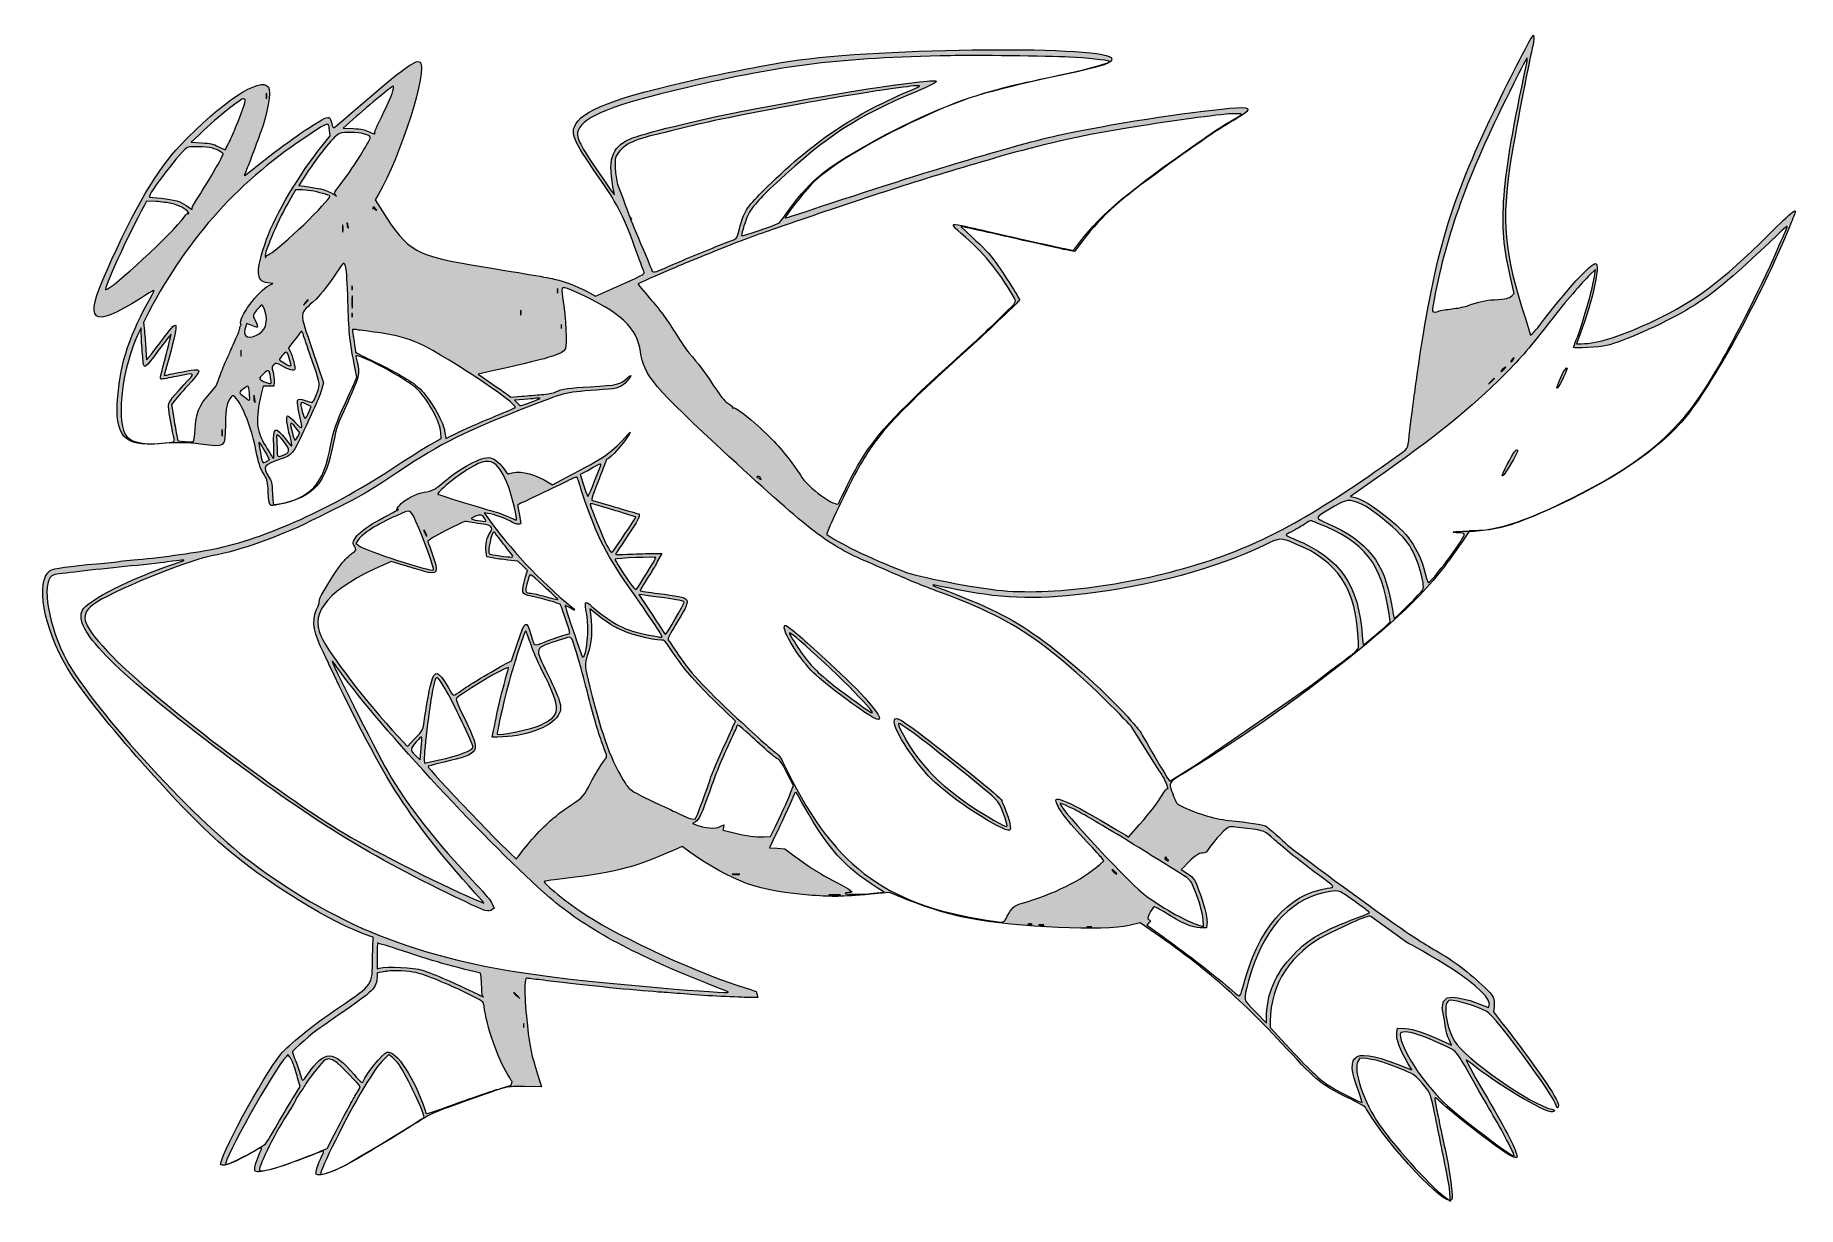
# Model space of a CAD drawing. Header units: millimetres. Extents: x 172 to 282, y 110 to 183.
import ezdxf

# ---------------------------------------------------------------- set-up
doc = ezdxf.new("R2010")
doc.units = ezdxf.units.MM
doc.header["$MEASUREMENT"] = 0
doc.layers.add('splitsvg', color=7, linetype='Continuous', lineweight=0)

msp = doc.modelspace()

# ---------------------------------------------------------------- hatches: boundary and pattern name
at = {"layer": 'splitsvg', "true_color": 0x32323d, "transparency": 33554687}
h = msp.add_hatch(color=250, dxfattribs=at)
edge = h.paths.add_edge_path()
edge.add_spline(control_points=[(256.11, 118.54), (256.68, 118.35), (257.38, 118.08), (257.92, 117.84), (258.25, 117.69), (259.06, 116.78), (259.15, 116.43), (259.22, 116.2), (259.62, 114.31), (259.87, 113), (260.02, 112.24), (260.18, 111.44), (260.23, 111.22), (260.28, 111), (260.33, 110.6), (260.35, 110.34), (260.35, 110.34), (260.39, 109.86), (260.39, 109.86), (260.39, 109.86), (260.22, 109.97), (260.22, 109.97), (259.38, 110.51), (257.08, 113.02), (255.94, 114.63), (254.99, 115.99), (254.29, 118.06), (254.61, 118.58), (254.61, 118.58), (254.73, 118.78), (254.73, 118.78), (254.73, 118.78), (255.16, 118.75), (255.16, 118.75), (255.39, 118.73), (255.82, 118.64), (256.11, 118.54)], knot_values=[0, 0, 0, 0, 1, 1, 1, 2, 2, 2, 3, 3, 3, 4, 4, 4, 5, 5, 5, 6, 6, 6, 7, 7, 7, 8, 8, 8, 9, 9, 9, 10, 10, 10, 11, 11, 11, 12, 12, 12, 12], degree=3, periodic=0)
edge.add_line((256.11, 118.54), (256.11, 118.54))
edge = h.paths.add_edge_path()
edge.add_spline(control_points=[(190.81, 118.56), (191.04, 118.42), (192.34, 117.09), (192.34, 117), (192.34, 116.97), (192.24, 116.78), (192.12, 116.58), (191.88, 116.19), (191.47, 115.43), (190.73, 114), (190.73, 114), (190.29, 113.15), (190.29, 113.15), (190.29, 113.15), (189.92, 112.99), (189.92, 112.99), (187.97, 112.16), (186.1, 111.57), (186.06, 111.78), (186.01, 112.07), (187.12, 114.27), (187.94, 115.51), (188.09, 115.74), (188.27, 116.04), (188.33, 116.19), (188.4, 116.33), (188.56, 116.59), (188.69, 116.76), (188.82, 116.94), (188.93, 117.1), (188.93, 117.13), (188.93, 117.24), (190.01, 118.6), (190.16, 118.67), (190.34, 118.77), (190.53, 118.74), (190.81, 118.56)], knot_values=[0, 0, 0, 0, 1, 1, 1, 2, 2, 2, 3, 3, 3, 4, 4, 4, 5, 5, 5, 6, 6, 6, 7, 7, 7, 8, 8, 8, 9, 9, 9, 10, 10, 10, 11, 11, 11, 12, 12, 12, 12], degree=3, periodic=0)
edge.add_line((190.81, 118.56), (190.81, 118.56))
edge = h.paths.add_edge_path()
edge.add_spline(control_points=[(194.68, 118.5), (195.03, 118.11), (196.34, 115.42), (196.34, 115.1), (196.34, 115.03), (191.96, 112.38), (191.2, 111.99), (190.68, 111.72), (189.91, 111.46), (189.88, 111.54), (189.81, 111.74), (191.51, 115.16), (192.56, 116.9), (193.16, 117.9), (193.48, 118.36), (193.84, 118.72), (193.84, 118.72), (194.13, 119), (194.13, 119), (194.13, 119), (194.29, 118.88), (194.29, 118.88), (194.38, 118.82), (194.55, 118.65), (194.68, 118.5)], knot_values=[0, 0, 0, 0, 1, 1, 1, 2, 2, 2, 3, 3, 3, 4, 4, 4, 5, 5, 5, 6, 6, 6, 7, 7, 7, 8, 8, 8, 8], degree=3, periodic=0)
edge.add_line((194.68, 118.5), (194.68, 118.5))
edge = h.paths.add_edge_path()
edge.add_spline(control_points=[(188.17, 118.42), (188.24, 118.25), (188.36, 117.86), (188.44, 117.56), (188.44, 117.56), (188.6, 117.01), (188.6, 117.01), (188.6, 117.01), (188.2, 116.37), (188.2, 116.37), (187.98, 116.02), (187.52, 115.25), (187.19, 114.65), (186.85, 114.05), (186.51, 113.51), (186.44, 113.44), (186.08, 113.12), (184.04, 112.06), (183.95, 112.15), (183.76, 112.33), (186.98, 118.07), (187.72, 118.87), (187.72, 118.87), (187.84, 119.01), (187.84, 119.01), (187.84, 119.01), (187.94, 118.87), (187.94, 118.87), (188, 118.8), (188.1, 118.59), (188.17, 118.42)], knot_values=[0, 0, 0, 0, 1, 1, 1, 2, 2, 2, 3, 3, 3, 4, 4, 4, 5, 5, 5, 6, 6, 6, 7, 7, 7, 8, 8, 8, 9, 9, 9, 10, 10, 10, 10], degree=3, periodic=0)
edge.add_line((188.17, 118.42), (188.17, 118.42))
edge = h.paths.add_edge_path()
edge.add_spline(control_points=[(258.37, 120.24), (258.86, 120.08), (259.79, 119.68), (260.42, 119.37), (260.76, 119.2), (260.87, 119.04), (261.93, 117.15), (262.18, 116.7), (262.69, 115.81), (263.06, 115.18), (263.75, 114), (264.41, 112.73), (264.36, 112.68), (264.26, 112.58), (261.01, 115.04), (259.99, 116), (258.64, 117.27), (257.25, 119.42), (257.25, 120.26), (257.25, 120.48), (257.71, 120.47), (258.37, 120.24)], knot_values=[0, 0, 0, 0, 1, 1, 1, 2, 2, 2, 3, 3, 3, 4, 4, 4, 5, 5, 5, 6, 6, 6, 7, 7, 7, 7], degree=3, periodic=0)
edge.add_line((258.37, 120.24), (258.37, 120.24))
edge = h.paths.add_edge_path()
edge.add_spline(control_points=[(202.55, 120.72), (202.54, 120.66), (202.53, 120.71), (202.53, 120.82), (202.53, 120.94), (202.54, 120.98), (202.55, 120.93), (202.57, 120.87), (202.57, 120.78), (202.55, 120.72)], knot_values=[0, 0, 0, 0, 1, 1, 1, 2, 2, 2, 3, 3, 3, 3], degree=3, periodic=0)
edge.add_line((202.55, 120.72), (202.55, 120.72))
edge = h.paths.add_edge_path()
edge.add_spline(control_points=[(202.14, 122.69), (202.14, 122.69), (202.31, 122.5), (202.31, 122.5), (202.31, 122.5), (202.12, 122.67), (202.12, 122.67), (202.01, 122.77), (201.93, 122.85), (201.93, 122.86), (201.93, 122.91), (201.97, 122.87), (202.14, 122.69)], knot_values=[0, 0, 0, 0, 1, 1, 1, 2, 2, 2, 3, 3, 3, 4, 4, 4, 4], degree=3, periodic=0)
edge.add_line((202.14, 122.69), (202.14, 122.69))
edge = h.paths.add_edge_path()
edge.add_spline(control_points=[(195.82, 124.12), (196.46, 123.96), (197.81, 123.41), (198.9, 122.88), (200.04, 122.32), (200.05, 122.32), (200.08, 122.03), (200.23, 120.78), (200.93, 118.76), (201.55, 117.78), (201.66, 117.62), (201.75, 117.45), (201.75, 117.42), (201.75, 117.38), (201.77, 117.36), (201.8, 117.36), (201.83, 117.36), (201.84, 117.29), (201.82, 117.22), (201.8, 117.09), (201.72, 117.06), (201.23, 116.92), (200.61, 116.75), (199.87, 116.5), (197.88, 115.78), (196.35, 115.22), (196.49, 115.24), (196.4, 115.52), (195.77, 117.49), (194.58, 119.3), (194.02, 119.15), (193.77, 119.09), (192.71, 117.78), (192.54, 117.32), (192.49, 117.18), (192.44, 117.22), (191.97, 117.76), (190.64, 119.3), (190.15, 119.3), (189.08, 117.78), (188.72, 117.26), (188.75, 117.26), (188.59, 117.84), (188.52, 118.11), (188.37, 118.5), (188.27, 118.72), (188.18, 118.94), (188.11, 119.15), (188.13, 119.2), (188.17, 119.3), (189.42, 120.38), (189.84, 120.67), (190.01, 120.78), (190.53, 121.15), (191.02, 121.48), (193.21, 122.99), (193.39, 123.17), (193.4, 123.86), (193.4, 123.86), (193.4, 124.11), (193.4, 124.11), (193.4, 124.11), (193.68, 124.15), (193.68, 124.15), (193.83, 124.17), (194, 124.19), (194.05, 124.2), (194.37, 124.27), (195.42, 124.22), (195.82, 124.12)], knot_values=[0, 0, 0, 0, 1, 1, 1, 2, 2, 2, 3, 3, 3, 4, 4, 4, 5, 5, 5, 6, 6, 6, 7, 7, 7, 8, 8, 8, 9, 9, 9, 10, 10, 10, 11, 11, 11, 12, 12, 12, 13, 13, 13, 14, 14, 14, 15, 15, 15, 16, 16, 16, 17, 17, 17, 18, 18, 18, 19, 19, 19, 20, 20, 20, 21, 21, 21, 22, 22, 22, 23, 23, 23, 23], degree=3, periodic=0)
edge.add_line((195.82, 124.12), (195.82, 124.12))
edge = h.paths.add_edge_path()
edge.add_spline(control_points=[(197.72, 124.62), (198.34, 124.45), (199.07, 124.26), (199.35, 124.2), (199.35, 124.2), (199.86, 124.09), (199.86, 124.09), (199.86, 124.09), (199.89, 123.88), (199.89, 123.88), (199.91, 123.77), (199.93, 123.45), (199.93, 123.18), (199.93, 122.78), (199.95, 122.68), (200.03, 122.61), (200.09, 122.57), (199.78, 122.72), (199.34, 122.93), (198.4, 123.4), (196.92, 124.04), (196.22, 124.27), (195.71, 124.44), (194.03, 124.52), (193.56, 124.39), (193.56, 124.39), (193.4, 124.35), (193.4, 124.35), (193.4, 124.35), (193.4, 125.13), (193.4, 125.13), (193.4, 125.57), (193.42, 125.93), (193.43, 125.95), (193.45, 125.97), (194.17, 125.75), (195.04, 125.46), (195.9, 125.17), (197.11, 124.79), (197.72, 124.62)], knot_values=[0, 0, 0, 0, 1, 1, 1, 2, 2, 2, 3, 3, 3, 4, 4, 4, 5, 5, 5, 6, 6, 6, 7, 7, 7, 8, 8, 8, 9, 9, 9, 10, 10, 10, 11, 11, 11, 12, 12, 12, 13, 13, 13, 13], degree=3, periodic=0)
edge.add_line((197.72, 124.62), (197.72, 124.62))
edge = h.paths.add_edge_path()
edge.add_spline(control_points=[(255.41, 127.63), (255.47, 127.58), (255.41, 127.66), (255.41, 127.63), (255.41, 127.63), (255.41, 127.63), (255.41, 127.63), (255.41, 127.63), (255.41, 127.63), (255.41, 127.63), (255.41, 127.63), (257.66, 126), (257.66, 126), (257.66, 126), (257.66, 126), (257.66, 126), (257.94, 125.87), (263.44, 122.91), (262.76, 121.95), (262.76, 121.95), (262.76, 121.95), (262.76, 121.95), (262.76, 121.95), (261.61, 122.37), (261.61, 122.37), (261.61, 122.37), (260.85, 122.55), (260.85, 122.55), (260.63, 122.59), (260.4, 122.59), (260.18, 122.55), (260.18, 122.55), (259.93, 122.29), (259.93, 122.29), (259.93, 122.29), (259.87, 121.94), (259.87, 121.92), (259.87, 121.92), (260.03, 121.02), (260.03, 121.02), (260.07, 120.53), (260.21, 120.13), (260.3, 119.94), (260.39, 119.75), (260.46, 119.59), (260.45, 119.59), (260.45, 119.59), (260.18, 119.71), (259.86, 119.86), (258.74, 120.38), (258.09, 120.6), (257.57, 120.63), (257.57, 120.63), (257.09, 120.66), (257.09, 120.66), (257.09, 120.66), (257.04, 120.38), (257.04, 120.38), (256.98, 119.97), (257.2, 119.38), (257.75, 118.43), (257.75, 118.43), (257.97, 118.06), (257.97, 118.06), (257.97, 118.06), (257.65, 118.18), (257.65, 118.18), (254.34, 119.51), (253.71, 119.2), (254.66, 116.68), (254.79, 116.33), (254.89, 116.03), (254.87, 116.01), (254.82, 115.96), (253.19, 116.8), (252.7, 117.13), (252.17, 117.48), (251.55, 118.08), (250.12, 119.63), (250.12, 119.63), (249.14, 120.7), (249.14, 120.7), (249.14, 120.7), (249.14, 121.08), (249.14, 121.08), (249.14, 123.4), (250.42, 125.35), (252.66, 126.48), (253.41, 126.85), (255.25, 127.77), (255.41, 127.63)], knot_values=[0, 0, 0, 0, 1, 1, 1, 2, 2, 2, 3, 3, 3, 4, 4, 4, 5, 5, 5, 6, 6, 6, 7, 7, 7, 8, 8, 8, 9, 9, 9, 10, 10, 10, 11, 11, 11, 12, 12, 12, 13, 13, 13, 14, 14, 14, 15, 15, 15, 16, 16, 16, 17, 17, 17, 18, 18, 18, 19, 19, 19, 20, 20, 20, 21, 21, 21, 22, 22, 22, 23, 23, 23, 24, 24, 24, 25, 25, 25, 26, 26, 26, 27, 27, 27, 28, 28, 28, 29, 29, 29, 30, 30, 30, 30], degree=3, periodic=0)
edge.add_line((255.41, 127.63), (255.41, 127.63))
edge = h.paths.add_edge_path()
edge.add_spline(control_points=[(237.98, 126.96), (237.91, 126.94), (237.79, 126.94), (237.72, 126.96), (237.65, 126.97), (237.7, 126.98), (237.85, 126.98), (238, 126.98), (238.06, 126.97), (237.98, 126.96)], knot_values=[0, 0, 0, 0, 1, 1, 1, 2, 2, 2, 3, 3, 3, 3], degree=3, periodic=0)
edge.add_line((237.98, 126.96), (237.98, 126.96))
edge = h.paths.add_edge_path()
edge.add_spline(control_points=[(234.98, 127.07), (234.91, 127.06), (234.79, 127.06), (234.72, 127.07), (234.65, 127.09), (234.71, 127.1), (234.85, 127.1), (235, 127.1), (235.06, 127.09), (234.98, 127.07)], knot_values=[0, 0, 0, 0, 1, 1, 1, 2, 2, 2, 3, 3, 3, 3], degree=3, periodic=0)
edge.add_line((234.98, 127.07), (234.98, 127.07))
edge = h.paths.add_edge_path()
edge.add_spline(control_points=[(234.25, 127.13), (234.19, 127.12), (234.1, 127.12), (234.04, 127.13), (233.99, 127.15), (234.03, 127.16), (234.15, 127.16), (234.26, 127.16), (234.31, 127.15), (234.25, 127.13)], knot_values=[0, 0, 0, 0, 1, 1, 1, 2, 2, 2, 3, 3, 3, 3], degree=3, periodic=0)
edge.add_line((234.25, 127.13), (234.25, 127.13))
edge = h.paths.add_edge_path()
edge.add_spline(control_points=[(222.26, 128.95), (222.1, 128.94), (221.84, 128.94), (221.67, 128.95), (221.5, 128.97), (221.62, 128.98), (221.95, 128.98), (222.27, 128.98), (222.41, 128.97), (222.26, 128.95)], knot_values=[0, 0, 0, 0, 1, 1, 1, 2, 2, 2, 3, 3, 3, 3], degree=3, periodic=0)
edge.add_line((222.26, 128.95), (222.26, 128.95))
edge = h.paths.add_edge_path()
edge.add_spline(control_points=[(254.15, 128.75), (254.75, 128.32), (255.2, 127.99), (255.33, 127.88), (255.36, 127.86), (255.04, 127.71), (254.63, 127.56), (252.35, 126.7), (251.56, 126.25), (250.61, 125.25), (249.44, 124.04), (248.9, 122.77), (248.9, 121.23), (248.9, 121.23), (248.9, 120.96), (248.9, 120.96), (248.9, 120.96), (248.23, 121.65), (248.23, 121.65), (247.42, 122.46), (247.45, 122.35), (247.79, 123.61), (248.61, 126.66), (250.29, 128.63), (252.46, 129.09), (253.43, 129.29), (253.38, 129.3), (254.15, 128.75)], knot_values=[0, 0, 0, 0, 1, 1, 1, 2, 2, 2, 3, 3, 3, 4, 4, 4, 5, 5, 5, 6, 6, 6, 7, 7, 7, 8, 8, 8, 9, 9, 9, 9], degree=3, periodic=0)
edge.add_line((254.15, 128.75), (254.15, 128.75))
edge = h.paths.add_edge_path()
edge.add_spline(control_points=[(215.99, 130.25), (215.89, 130.23), (215.72, 130.23), (215.61, 130.25), (215.51, 130.26), (215.59, 130.27), (215.8, 130.27), (216.01, 130.27), (216.1, 130.26), (215.99, 130.25)], knot_values=[0, 0, 0, 0, 1, 1, 1, 2, 2, 2, 3, 3, 3, 3], degree=3, periodic=0)
edge.add_line((215.99, 130.25), (215.99, 130.25))
edge = h.paths.add_edge_path()
edge.add_spline(control_points=[(239.56, 130.27), (239.56, 130.25), (239.49, 130.29), (239.41, 130.36), (239.33, 130.43), (239.26, 130.51), (239.26, 130.53), (239.26, 130.56), (239.33, 130.52), (239.41, 130.44), (239.49, 130.37), (239.56, 130.29), (239.56, 130.27)], knot_values=[0, 0, 0, 0, 1, 1, 1, 2, 2, 2, 3, 3, 3, 4, 4, 4, 4], degree=3, periodic=0)
edge.add_line((239.56, 130.27), (239.56, 130.27))
edge = h.paths.add_edge_path()
edge.add_spline(control_points=[(242.64, 131.29), (242.62, 131.26), (242.65, 131.21), (242.7, 131.2), (242.75, 131.18), (242.79, 131.14), (242.79, 131.1), (242.79, 131.07), (242.73, 131.1), (242.65, 131.15), (242.55, 131.23), (242.53, 131.27), (242.58, 131.3), (242.67, 131.36), (242.69, 131.36), (242.64, 131.29)], knot_values=[0, 0, 0, 0, 1, 1, 1, 2, 2, 2, 3, 3, 3, 4, 4, 4, 5, 5, 5, 5], degree=3, periodic=0)
edge.add_line((242.64, 131.29), (242.64, 131.29))
edge = h.paths.add_edge_path()
edge.add_spline(control_points=[(247.72, 133.11), (248.81, 132.97), (248.79, 132.98), (249.41, 132.41), (249.97, 131.89), (251.02, 131.05), (252.08, 130.27), (253.23, 129.44), (253.22, 129.45), (252.7, 129.38), (250.25, 129.05), (248.33, 126.79), (247.43, 123.19), (247.27, 122.59), (247.26, 122.58), (246.96, 122.83), (245.95, 123.72), (244.66, 124.74), (243.14, 125.85), (242.71, 126.17), (242.22, 126.53), (242.05, 126.65), (241.89, 126.77), (241.69, 126.91), (241.6, 126.97), (241.6, 126.97), (241.43, 127.07), (241.43, 127.07), (241.43, 127.07), (241.55, 127.2), (241.55, 127.2), (241.7, 127.36), (241.7, 127.39), (241.55, 127.43), (241.43, 127.46), (241.58, 127.85), (241.86, 128.21), (241.9, 128.26), (242.07, 128.18), (242.47, 127.93), (243.59, 127.22), (244.29, 126.91), (244.76, 126.91), (244.76, 126.91), (245.17, 126.91), (245.17, 126.91), (245.17, 126.91), (245.19, 127.12), (245.19, 127.12), (245.23, 127.46), (245.08, 128.1), (244.78, 128.97), (244.45, 129.92), (244.4, 130.01), (243.93, 130.32), (243.93, 130.32), (243.58, 130.56), (243.58, 130.56), (243.58, 130.56), (243.76, 130.73), (243.76, 130.73), (244.44, 131.41), (244.67, 131.58), (244.91, 131.58), (245.12, 131.58), (245.15, 131.6), (245.35, 131.92), (245.66, 132.4), (246.43, 133.21), (246.6, 133.22), (246.67, 133.23), (247.18, 133.18), (247.72, 133.11)], knot_values=[0, 0, 0, 0, 1, 1, 1, 2, 2, 2, 3, 3, 3, 4, 4, 4, 5, 5, 5, 6, 6, 6, 7, 7, 7, 8, 8, 8, 9, 9, 9, 10, 10, 10, 11, 11, 11, 12, 12, 12, 13, 13, 13, 14, 14, 14, 15, 15, 15, 16, 16, 16, 17, 17, 17, 18, 18, 18, 19, 19, 19, 20, 20, 20, 21, 21, 21, 22, 22, 22, 23, 23, 23, 24, 24, 24, 24], degree=3, periodic=0)
edge.add_line((247.72, 133.11), (247.72, 133.11))
edge = h.paths.add_edge_path()
edge.add_spline(control_points=[(236.7, 134.41), (236.92, 134.31), (237.38, 134.06), (237.72, 133.86), (238.07, 133.65), (238.79, 133.22), (239.32, 132.91), (239.85, 132.59), (240.82, 132), (241.47, 131.59), (242.11, 131.19), (242.85, 130.73), (243.11, 130.57), (244.19, 129.9), (244.17, 129.92), (244.36, 129.45), (244.67, 128.7), (244.92, 127.86), (244.95, 127.43), (244.95, 127.43), (244.98, 127), (244.98, 127), (244.98, 127), (244.66, 127.09), (244.66, 127.09), (243.99, 127.28), (242.55, 128.08), (241.44, 128.86), (240.52, 129.51), (236.04, 134.31), (236.03, 134.65), (236.03, 134.7), (236.16, 134.66), (236.7, 134.41)], knot_values=[0, 0, 0, 0, 1, 1, 1, 2, 2, 2, 3, 3, 3, 4, 4, 4, 5, 5, 5, 6, 6, 6, 7, 7, 7, 8, 8, 8, 9, 9, 9, 10, 10, 10, 11, 11, 11, 11], degree=3, periodic=0)
edge.add_line((236.7, 134.41), (236.7, 134.41))
edge = h.paths.add_edge_path()
edge.add_spline(control_points=[(220.1, 134.42), (221.51, 131.89), (222.56, 130.72), (224.61, 129.42), (224.61, 129.42), (225.05, 129.14), (225.05, 129.14), (225.05, 129.14), (224.35, 129.07), (224.35, 129.07), (223.46, 128.99), (222.62, 128.98), (222.62, 129.06), (222.62, 129.09), (222.71, 129.11), (222.82, 129.11), (223.21, 129.11), (223.09, 129.21), (222.01, 129.78), (220.83, 130.41), (220.51, 130.61), (219.51, 131.35), (219.51, 131.35), (218.84, 131.85), (218.84, 131.85), (218.84, 131.85), (218.36, 131.88), (218.36, 131.88), (218.36, 131.88), (217.88, 131.91), (217.88, 131.91), (217.88, 131.91), (218.25, 132.67), (218.25, 132.67), (218.59, 133.38), (219.14, 134.55), (219.39, 135.16), (219.54, 135.48), (219.48, 135.54), (220.1, 134.42)], knot_values=[0, 0, 0, 0, 1, 1, 1, 2, 2, 2, 3, 3, 3, 4, 4, 4, 5, 5, 5, 6, 6, 6, 7, 7, 7, 8, 8, 8, 9, 9, 9, 10, 10, 10, 11, 11, 11, 12, 12, 12, 13, 13, 13, 13], degree=3, periodic=0)
edge.add_line((220.1, 134.42), (220.1, 134.42))
edge = h.paths.add_edge_path()
edge.add_spline(control_points=[(196.15, 138.12), (196.15, 138.12), (196.09, 137.4), (196.09, 137.4), (196.09, 137.4), (195.8, 137.68), (195.8, 137.68), (195.44, 138.03), (195.45, 138.08), (195.85, 138.52), (196.25, 138.96), (196.23, 138.99), (196.15, 138.12)], knot_values=[0, 0, 0, 0, 1, 1, 1, 2, 2, 2, 3, 3, 3, 4, 4, 4, 4], degree=3, periodic=0)
edge.add_line((196.15, 138.12), (196.15, 138.12))
edge = h.paths.add_edge_path()
edge.add_spline(control_points=[(216.66, 138.95), (217.05, 138.6), (217.56, 138.14), (217.79, 137.93), (218.02, 137.73), (218.3, 137.51), (218.4, 137.46), (218.55, 137.38), (218.66, 137.21), (218.98, 136.58), (218.98, 136.58), (219.38, 135.79), (219.38, 135.79), (219.38, 135.79), (219.21, 135.34), (219.21, 135.34), (219.06, 134.94), (218.51, 133.74), (218.1, 132.91), (218.1, 132.91), (217.95, 132.61), (217.95, 132.61), (217.95, 132.61), (217.51, 132.6), (217.51, 132.6), (217, 132.58), (216.5, 132.64), (215.61, 132.86), (215.61, 132.86), (214.97, 133.01), (214.97, 133.01), (214.97, 133.01), (215.01, 133.18), (215.01, 133.18), (215.01, 133.18), (215.05, 133.35), (215.05, 133.35), (215.05, 133.35), (214.81, 133.23), (214.81, 133.23), (214.52, 133.08), (213.87, 133.13), (213.26, 133.36), (213.26, 133.36), (213.09, 133.42), (213.09, 133.42), (213.09, 133.42), (213.28, 133.53), (213.28, 133.53), (213.5, 133.67), (213.66, 134.02), (214.16, 135.44), (214.55, 136.57), (214.81, 137.21), (215.42, 138.53), (215.64, 139), (215.83, 139.42), (215.84, 139.48), (215.89, 139.64), (215.91, 139.62), (216.66, 138.95)], knot_values=[0, 0, 0, 0, 1, 1, 1, 2, 2, 2, 3, 3, 3, 4, 4, 4, 5, 5, 5, 6, 6, 6, 7, 7, 7, 8, 8, 8, 9, 9, 9, 10, 10, 10, 11, 11, 11, 12, 12, 12, 13, 13, 13, 14, 14, 14, 15, 15, 15, 16, 16, 16, 17, 17, 17, 18, 18, 18, 19, 19, 19, 20, 20, 20, 20], degree=3, periodic=0)
edge.add_line((216.66, 138.95), (216.66, 138.95))
edge = h.paths.add_edge_path()
edge.add_spline(control_points=[(226.78, 139.14), (227.47, 138.64), (229.11, 137.35), (231.19, 135.66), (232.17, 134.86), (232.25, 134.75), (232.59, 133.75), (232.81, 133.1), (232.84, 133.1), (231.92, 133.62), (229.09, 135.23), (227.37, 136.84), (226.25, 138.93), (225.76, 139.86), (225.76, 139.87), (226.78, 139.14)], knot_values=[0, 0, 0, 0, 1, 1, 1, 2, 2, 2, 3, 3, 3, 4, 4, 4, 5, 5, 5, 5], degree=3, periodic=0)
edge.add_line((226.78, 139.14), (226.78, 139.14))
edge = h.paths.add_edge_path()
edge.add_spline(control_points=[(225.68, 139.77), (225.68, 139.21), (226.95, 137.25), (228, 136.2), (229.21, 134.98), (232.47, 132.86), (232.88, 133.02), (233, 133.06), (232.88, 133.65), (232.62, 134.26), (232.49, 134.57), (232.38, 134.84), (232.38, 134.87), (232.38, 134.99), (229.14, 137.63), (227.19, 139.1), (225.94, 140.04), (225.68, 140.16), (225.68, 139.77)], knot_values=[0, 0, 0, 0, 1, 1, 1, 2, 2, 2, 3, 3, 3, 4, 4, 4, 5, 5, 5, 6, 6, 6, 6], degree=3, periodic=0)
edge.add_line((225.68, 139.77), (225.68, 139.77))
edge = h.paths.add_edge_path()
edge.add_spline(control_points=[(197.65, 141.84), (198.1, 141.1), (199.41, 138.36), (199.39, 138.2), (199.35, 137.98), (198.62, 137.7), (197.19, 137.37), (197.19, 137.37), (196.37, 137.19), (196.37, 137.19), (196.37, 137.19), (196.35, 137.4), (196.35, 137.4), (196.3, 137.89), (196.74, 141.31), (196.96, 142.19), (197.09, 142.69), (197.16, 142.66), (197.65, 141.84)], knot_values=[0, 0, 0, 0, 1, 1, 1, 2, 2, 2, 3, 3, 3, 4, 4, 4, 5, 5, 5, 6, 6, 6, 6], degree=3, periodic=0)
edge.add_line((197.65, 141.84), (197.65, 141.84))
edge = h.paths.add_edge_path()
edge.add_spline(control_points=[(205.77, 144.34), (205.97, 143.73), (206.24, 142.76), (206.66, 141.11), (207.01, 139.73), (207.27, 138.88), (207.58, 138.09), (207.71, 137.78), (207.75, 137.6), (207.71, 137.55), (207.22, 136.85), (206.99, 136.47), (206.74, 135.98), (206.33, 135.15), (206.25, 135.06), (205.49, 134.56), (205.13, 134.31), (204.78, 134.07), (204.71, 134.01), (204.65, 133.95), (204.52, 133.84), (204.42, 133.77), (203.91, 133.38), (202.82, 132.2), (202.37, 131.57), (202.24, 131.38), (202.12, 131.23), (202.1, 131.23), (201.92, 131.23), (196.46, 136.93), (196.58, 136.99), (196.63, 137.02), (197.07, 137.13), (197.58, 137.26), (199.89, 137.82), (199.88, 137.82), (198.91, 139.87), (198.33, 141.09), (198.29, 141.19), (198.38, 141.26), (199.33, 142), (201.68, 143.35), (201.61, 143.13), (201.34, 142.28), (200.92, 140.52), (200.67, 139.24), (200.67, 139.24), (200.59, 138.82), (200.59, 138.82), (200.59, 138.82), (200.92, 138.82), (200.92, 138.82), (202.57, 138.82), (204.22, 139.41), (204.7, 140.16), (205, 140.63), (204.92, 140.94), (204.04, 142.76), (203.2, 144.48), (203.14, 144.33), (204.89, 144.91), (205.58, 145.13), (205.5, 145.18), (205.77, 144.34)], knot_values=[0, 0, 0, 0, 1, 1, 1, 2, 2, 2, 3, 3, 3, 4, 4, 4, 5, 5, 5, 6, 6, 6, 7, 7, 7, 8, 8, 8, 9, 9, 9, 10, 10, 10, 11, 11, 11, 12, 12, 12, 13, 13, 13, 14, 14, 14, 15, 15, 15, 16, 16, 16, 17, 17, 17, 18, 18, 18, 19, 19, 19, 20, 20, 20, 21, 21, 21, 21], degree=3, periodic=0)
edge.add_line((205.77, 144.34), (205.77, 144.34))
edge = h.paths.add_edge_path()
edge.add_spline(control_points=[(219.74, 144.87), (221.65, 143.23), (224.56, 140.34), (224.3, 140.34), (224.13, 140.34), (221.51, 142.3), (220.93, 142.86), (220.34, 143.42), (219.83, 144.11), (219.22, 145.12), (219.02, 145.44), (219.12, 145.4), (219.74, 144.87)], knot_values=[0, 0, 0, 0, 1, 1, 1, 2, 2, 2, 3, 3, 3, 4, 4, 4, 4], degree=3, periodic=0)
edge.add_line((219.74, 144.87), (219.74, 144.87))
edge = h.paths.add_edge_path()
edge.add_spline(control_points=[(202.95, 144.74), (203.09, 144.33), (203.41, 143.56), (203.71, 142.96), (204.93, 140.5), (204.92, 140.23), (203.59, 139.56), (203.09, 139.31), (201.01, 138.89), (200.89, 139.01), (200.87, 139.03), (201.16, 140.38), (201.42, 141.43), (201.73, 142.74), (202.59, 145.46), (202.68, 145.46), (202.7, 145.46), (202.82, 145.13), (202.95, 144.74)], knot_values=[0, 0, 0, 0, 1, 1, 1, 2, 2, 2, 3, 3, 3, 4, 4, 4, 5, 5, 5, 6, 6, 6, 6], degree=3, periodic=0)
edge.add_line((202.95, 144.74), (202.95, 144.74))
edge = h.paths.add_edge_path()
edge.add_spline(control_points=[(218.82, 145.72), (218.71, 145.42), (219.64, 143.9), (220.5, 142.97), (221.08, 142.35), (223.69, 140.38), (224.44, 140), (225.34, 139.54), (224.21, 141.03), (222.35, 142.76), (220.48, 144.5), (219.67, 145.23), (219.33, 145.49), (218.89, 145.83), (218.86, 145.84), (218.82, 145.72)], knot_values=[0, 0, 0, 0, 1, 1, 1, 2, 2, 2, 3, 3, 3, 4, 4, 4, 5, 5, 5, 5], degree=3, periodic=0)
edge.add_line((218.82, 145.72), (218.82, 145.72))
edge = h.paths.add_edge_path()
edge.add_spline(control_points=[(208.39, 145.61), (209.03, 145.28), (210.55, 144.87), (211.13, 144.87), (211.35, 144.87), (211.31, 144.92), (212.01, 143.89), (212.64, 142.97), (213.35, 142.16), (214.57, 140.97), (214.57, 140.97), (215.76, 139.81), (215.76, 139.81), (215.76, 139.81), (215.59, 139.41), (215.59, 139.41), (215.5, 139.2), (215.28, 138.72), (215.11, 138.35), (214.81, 137.71), (214.21, 136.32), (214.21, 136.26), (214.21, 136.19), (213.55, 134.35), (213.41, 134.03), (213.41, 134.03), (213.25, 133.69), (213.25, 133.69), (213.25, 133.69), (213.03, 133.72), (213.03, 133.72), (212.91, 133.74), (212.69, 133.82), (212.53, 133.9), (212.37, 133.98), (211.83, 134.23), (211.33, 134.47), (209.28, 135.42), (209.18, 135.48), (208.9, 135.92), (208.03, 137.26), (207.48, 138.77), (206.68, 141.93), (206.35, 143.25), (206.34, 143.36), (206.54, 143.95), (206.81, 144.8), (206.85, 145.37), (206.71, 146.51), (206.71, 146.51), (206.67, 146.82), (206.67, 146.82), (206.67, 146.82), (207.28, 146.35), (207.28, 146.35), (207.62, 146.08), (208.12, 145.75), (208.39, 145.61)], knot_values=[0, 0, 0, 0, 1, 1, 1, 2, 2, 2, 3, 3, 3, 4, 4, 4, 5, 5, 5, 6, 6, 6, 7, 7, 7, 8, 8, 8, 9, 9, 9, 10, 10, 10, 11, 11, 11, 12, 12, 12, 13, 13, 13, 14, 14, 14, 15, 15, 15, 16, 16, 16, 17, 17, 17, 18, 18, 18, 19, 19, 19, 19], degree=3, periodic=0)
edge.add_line((208.39, 145.61), (208.39, 145.61))
edge = h.paths.add_edge_path()
edge.add_spline(control_points=[(211.33, 147.51), (212.13, 147.4), (212.57, 147.31), (212.57, 147.25), (212.57, 147.14), (211.46, 145.22), (211.4, 145.22), (211.38, 145.22), (211.31, 145.31), (211.25, 145.42), (211.19, 145.52), (210.82, 146.08), (210.44, 146.66), (210.44, 146.66), (209.74, 147.71), (209.74, 147.71), (209.74, 147.71), (210.11, 147.67), (210.11, 147.67), (210.31, 147.64), (210.86, 147.57), (211.33, 147.51)], knot_values=[0, 0, 0, 0, 1, 1, 1, 2, 2, 2, 3, 3, 3, 4, 4, 4, 5, 5, 5, 6, 6, 6, 7, 7, 7, 7], degree=3, periodic=0)
edge.add_line((211.33, 147.51), (211.33, 147.51))
edge = h.paths.add_edge_path()
edge.add_spline(control_points=[(203.8, 148.24), (204.24, 147.83), (204.63, 147.47), (204.66, 147.44), (204.73, 147.37), (204.61, 147.4), (203.75, 147.63), (203.38, 147.73), (202.99, 147.81), (202.88, 147.81), (202.64, 147.81), (202.63, 147.97), (202.81, 148.58), (202.97, 149.08), (202.85, 149.12), (203.8, 148.24)], knot_values=[0, 0, 0, 0, 1, 1, 1, 2, 2, 2, 3, 3, 3, 4, 4, 4, 5, 5, 5, 5], degree=3, periodic=0)
edge.add_line((203.8, 148.24), (203.8, 148.24))
edge = h.paths.add_edge_path()
edge.add_spline(control_points=[(181.35, 149.85), (181.35, 149.83), (181.09, 149.74), (180.77, 149.63), (178.08, 148.74), (175.35, 147.37), (175.02, 146.74), (174.42, 145.6), (176.82, 143.12), (183.26, 138.22), (189.29, 133.63), (192.87, 131.42), (198.85, 128.57), (200.18, 127.93), (200.37, 127.88), (200.57, 128.04), (200.57, 128.04), (200.71, 128.15), (200.71, 128.15), (200.71, 128.15), (200.59, 128.42), (200.59, 128.42), (200.51, 128.6), (200.16, 129.01), (199.59, 129.62), (197.03, 132.32), (195.32, 134.51), (194.07, 136.67), (193.25, 138.1), (190.37, 143.83), (190.62, 143.55), (190.65, 143.52), (190.86, 143.24), (191.08, 142.93), (193.61, 139.42), (200.51, 131.97), (204.16, 128.81), (206.34, 126.93), (209.26, 125.32), (213.86, 123.5), (214.65, 123.18), (215.31, 122.92), (215.33, 122.9), (215.48, 122.76), (207.56, 123.44), (204.48, 123.83), (196.38, 124.85), (191.24, 126.79), (185.58, 130.99), (181.83, 133.77), (175.27, 141.02), (173.85, 143.96), (172.76, 146.22), (172.45, 148.75), (173.24, 148.95), (173.48, 149.01), (175.78, 149.27), (177.67, 149.46), (178.67, 149.56), (179.87, 149.69), (180.32, 149.75), (181.26, 149.87), (181.35, 149.88), (181.35, 149.85)], knot_values=[0, 0, 0, 0, 1, 1, 1, 2, 2, 2, 3, 3, 3, 4, 4, 4, 5, 5, 5, 6, 6, 6, 7, 7, 7, 8, 8, 8, 9, 9, 9, 10, 10, 10, 11, 11, 11, 12, 12, 12, 13, 13, 13, 14, 14, 14, 15, 15, 15, 16, 16, 16, 17, 17, 17, 18, 18, 18, 19, 19, 19, 20, 20, 20, 21, 21, 21, 21], degree=3, periodic=0)
edge.add_line((181.35, 149.85), (181.35, 149.85))
edge = h.paths.add_edge_path()
edge.add_spline(control_points=[(210.8, 150.02), (210.8, 149.97), (209.68, 148.14), (209.6, 148.06), (209.54, 147.99), (209.49, 148.02), (209.29, 148.29), (208.85, 148.88), (208.21, 149.89), (208.25, 149.92), (208.32, 149.99), (210.8, 150.08), (210.8, 150.02)], knot_values=[0, 0, 0, 0, 1, 1, 1, 2, 2, 2, 3, 3, 3, 4, 4, 4, 4], degree=3, periodic=0)
edge.add_line((210.8, 150.02), (210.8, 150.02))
edge = h.paths.add_edge_path()
edge.add_spline(control_points=[(250.7, 150.89), (253.34, 149.82), (254.49, 148.09), (254.63, 144.97), (254.66, 144.25), (254.73, 144.37), (254.01, 143.8), (253.57, 143.45), (252.89, 142.98), (252.89, 142.98), (252.89, 142.98), (251.79, 142.13), (251.79, 142.13), (251.79, 142.13), (250.52, 141.23), (250.52, 141.23), (250.52, 141.23), (247.58, 139.18), (247.58, 139.18), (247.58, 139.18), (247.58, 139.18), (247.58, 139.18), (247.58, 139.18), (247.58, 139.18), (247.58, 139.18), (247.58, 139.18), (247.58, 139.18), (247.58, 139.18), (247.58, 139.18), (244.54, 137.1), (244.54, 137.1), (244.54, 137.1), (242.87, 136.06), (242.87, 136.06), (242.86, 135.97), (241, 139.2), (241, 139.2), (241, 139.2), (241, 139.2), (241, 139.2), (241, 139.2), (240.85, 139.38), (240.47, 139.82), (239.12, 141.39), (236.55, 143.71), (234.67, 145.05), (232.96, 146.28), (231.56, 146.97), (228.45, 148.13), (227.86, 148.36), (227.92, 148.36), (229.03, 148.13), (232.37, 147.45), (234.3, 147.37), (237.62, 147.76), (241.63, 148.23), (245.79, 149.36), (248.73, 150.77), (249.8, 151.29), (249.71, 151.28), (250.7, 150.89)], knot_values=[0, 0, 0, 0, 1, 1, 1, 2, 2, 2, 3, 3, 3, 4, 4, 4, 5, 5, 5, 6, 6, 6, 7, 7, 7, 8, 8, 8, 9, 9, 9, 10, 10, 10, 11, 11, 11, 12, 12, 12, 13, 13, 13, 14, 14, 14, 15, 15, 15, 16, 16, 16, 17, 17, 17, 18, 18, 18, 19, 19, 19, 20, 20, 20, 20], degree=3, periodic=0)
edge.add_line((250.7, 150.89), (250.7, 150.89))
edge = h.paths.add_edge_path()
edge.add_spline(control_points=[(200.88, 151.41), (200.96, 151.29), (201.23, 150.94), (201.48, 150.63), (201.92, 150.09), (201.93, 150.07), (201.78, 150.06), (201.63, 150.04), (200.45, 150.21), (200.4, 150.26), (200.29, 150.37), (200.55, 151.63), (200.69, 151.63), (200.71, 151.63), (200.8, 151.53), (200.88, 151.41)], knot_values=[0, 0, 0, 0, 1, 1, 1, 2, 2, 2, 3, 3, 3, 4, 4, 4, 5, 5, 5, 5], degree=3, periodic=0)
edge.add_line((200.88, 151.41), (200.88, 151.41))
edge = h.paths.add_edge_path()
edge.add_spline(control_points=[(196.43, 151.57), (196.48, 151.47), (196.51, 151.38), (196.5, 151.36), (196.49, 151.35), (196.44, 151.43), (196.38, 151.55), (196.26, 151.8), (196.3, 151.82), (196.43, 151.57)], knot_values=[0, 0, 0, 0, 1, 1, 1, 2, 2, 2, 3, 3, 3, 3], degree=3, periodic=0)
edge.add_line((196.43, 151.57), (196.43, 151.57))
edge = h.paths.add_edge_path()
edge.add_spline(control_points=[(199.34, 152.22), (199.5, 152.18), (199.81, 152.14), (200.02, 152.11), (200.51, 152.06), (200.68, 151.88), (200.47, 151.61), (200.27, 151.36), (200.14, 150.75), (200.2, 150.39), (200.2, 150.39), (200.25, 150.08), (200.25, 150.08), (200.25, 150.08), (200.6, 150), (200.6, 150), (200.8, 149.96), (201.23, 149.91), (201.57, 149.87), (201.57, 149.87), (202.19, 149.81), (202.19, 149.81), (202.19, 149.81), (202.48, 149.52), (202.48, 149.52), (202.48, 149.52), (202.78, 149.22), (202.78, 149.22), (202.78, 149.22), (202.67, 148.83), (202.67, 148.83), (202.38, 147.81), (202.4, 147.74), (203.02, 147.61), (203.69, 147.48), (204.76, 147.17), (204.84, 147.09), (204.9, 147.02), (205.25, 146), (205.38, 145.51), (205.38, 145.51), (205.44, 145.29), (205.44, 145.29), (205.44, 145.29), (204.93, 145.14), (204.93, 145.14), (204.65, 145.05), (204.16, 144.87), (203.84, 144.75), (203.16, 144.48), (203.22, 144.45), (203.01, 145.17), (202.72, 146.17), (202.65, 146.13), (202.16, 144.69), (202.16, 144.69), (201.78, 143.57), (201.78, 143.57), (201.78, 143.57), (201.54, 143.45), (201.54, 143.45), (200.99, 143.17), (199.15, 142.08), (198.7, 141.75), (198.11, 141.33), (198.19, 141.31), (197.85, 141.89), (197.2, 143.01), (196.99, 143.07), (196.77, 142.18), (196.63, 141.66), (196.45, 140.62), (196.34, 139.8), (196.27, 139.24), (196.3, 139.29), (195.74, 138.71), (195.74, 138.71), (195.29, 138.23), (195.29, 138.23), (195.29, 138.23), (194.73, 138.83), (194.73, 138.83), (192.7, 141.03), (190.47, 143.93), (189.89, 145.13), (189.17, 146.64), (190.48, 148.12), (193.82, 149.57), (193.82, 149.57), (194.28, 149.77), (194.28, 149.77), (194.28, 149.77), (195.03, 149.55), (195.03, 149.55), (195.44, 149.43), (196.01, 149.26), (196.29, 149.18), (197.21, 148.91), (197.28, 149.05), (196.82, 150.31), (196.69, 150.67), (196.57, 150.99), (196.56, 151.04), (196.54, 151.13), (198.71, 152.27), (198.91, 152.28), (198.98, 152.28), (199.17, 152.25), (199.34, 152.22)], knot_values=[0, 0, 0, 0, 1, 1, 1, 2, 2, 2, 3, 3, 3, 4, 4, 4, 5, 5, 5, 6, 6, 6, 7, 7, 7, 8, 8, 8, 9, 9, 9, 10, 10, 10, 11, 11, 11, 12, 12, 12, 13, 13, 13, 14, 14, 14, 15, 15, 15, 16, 16, 16, 17, 17, 17, 18, 18, 18, 19, 19, 19, 20, 20, 20, 21, 21, 21, 22, 22, 22, 23, 23, 23, 24, 24, 24, 25, 25, 25, 26, 26, 26, 27, 27, 27, 28, 28, 28, 29, 29, 29, 30, 30, 30, 31, 31, 31, 32, 32, 32, 33, 33, 33, 34, 34, 34, 35, 35, 35, 36, 36, 36, 36], degree=3, periodic=0)
edge.add_line((199.34, 152.22), (199.34, 152.22))
edge = h.paths.add_edge_path()
edge.add_spline(control_points=[(252.11, 152.16), (255.05, 151), (256.12, 149.63), (256.55, 146.51), (256.55, 146.51), (256.62, 146.01), (256.62, 146.01), (256.62, 146.01), (256.31, 145.71), (256.31, 145.71), (255.92, 145.35), (255, 144.58), (254.95, 144.58), (254.93, 144.58), (254.9, 144.84), (254.88, 145.15), (254.67, 148.29), (253.5, 149.98), (250.74, 151.14), (250.26, 151.33), (250.09, 151.43), (250.15, 151.47), (250.19, 151.5), (250.4, 151.61), (250.61, 151.72), (250.82, 151.83), (251.14, 152.01), (251.32, 152.13), (251.7, 152.38), (251.58, 152.37), (252.11, 152.16)], knot_values=[0, 0, 0, 0, 1, 1, 1, 2, 2, 2, 3, 3, 3, 4, 4, 4, 5, 5, 5, 6, 6, 6, 7, 7, 7, 8, 8, 8, 9, 9, 9, 10, 10, 10, 10], degree=3, periodic=0)
edge.add_line((252.11, 152.16), (252.11, 152.16))
edge = h.paths.add_edge_path()
edge.add_spline(control_points=[(200.09, 152.5), (200.25, 152.25), (200.25, 152.25), (199.69, 152.34), (199.19, 152.42), (199.17, 152.46), (199.55, 152.6), (199.89, 152.72), (199.96, 152.71), (200.09, 152.5)], knot_values=[0, 0, 0, 0, 1, 1, 1, 2, 2, 2, 3, 3, 3, 3], degree=3, periodic=0)
edge.add_line((200.09, 152.5), (200.09, 152.5))
edge = h.paths.add_edge_path()
edge.add_spline(control_points=[(196, 151.87), (196.44, 150.81), (196.97, 149.31), (196.92, 149.25), (196.78, 149.12), (192.64, 150.46), (192.26, 150.77), (192.26, 150.77), (192.08, 150.91), (192.08, 150.91), (192.08, 150.91), (192.24, 151.15), (192.24, 151.15), (192.48, 151.52), (193.42, 152.11), (194.61, 152.64), (195.58, 153.07), (195.46, 153.14), (196, 151.87)], knot_values=[0, 0, 0, 0, 1, 1, 1, 2, 2, 2, 3, 3, 3, 4, 4, 4, 5, 5, 5, 6, 6, 6, 6], degree=3, periodic=0)
edge.add_line((196, 151.87), (196, 151.87))
edge = h.paths.add_edge_path()
edge.add_spline(control_points=[(208.3, 152.95), (208.98, 152.74), (209.54, 152.57), (209.55, 152.56), (209.57, 152.54), (208.19, 150.47), (208.1, 150.38), (208, 150.27), (207.88, 150.46), (207.52, 151.27), (207.16, 152.1), (206.69, 153.29), (206.69, 153.36), (206.69, 153.43), (206.95, 153.36), (208.3, 152.95)], knot_values=[0, 0, 0, 0, 1, 1, 1, 2, 2, 2, 3, 3, 3, 4, 4, 4, 5, 5, 5, 5], degree=3, periodic=0)
edge.add_line((208.3, 152.95), (208.3, 152.95))
edge = h.paths.add_edge_path()
edge.add_spline(control_points=[(254.53, 153.49), (255.32, 153.25), (257.29, 151.63), (257.85, 150.75), (258.34, 149.99), (258.83, 148.33), (258.66, 148.02), (258.58, 147.86), (256.91, 146.2), (256.87, 146.23), (256.86, 146.25), (256.78, 146.65), (256.7, 147.14), (256.25, 149.74), (255.22, 151.04), (252.71, 152.16), (251.9, 152.53), (251.89, 152.45), (252.84, 153.05), (253.77, 153.63), (253.92, 153.67), (254.53, 153.49)], knot_values=[0, 0, 0, 0, 1, 1, 1, 2, 2, 2, 3, 3, 3, 4, 4, 4, 5, 5, 5, 6, 6, 6, 7, 7, 7, 7], degree=3, periodic=0)
edge.add_line((254.53, 153.49), (254.53, 153.49))
edge = h.paths.add_edge_path()
edge.add_spline(control_points=[(217.3, 155.05), (217.28, 155.04), (217.31, 154.99), (217.35, 154.94), (217.4, 154.87), (217.37, 154.88), (217.26, 154.95), (217.06, 155.08), (217.06, 155.1), (217.21, 155.09), (217.27, 155.08), (217.31, 155.07), (217.3, 155.05)], knot_values=[0, 0, 0, 0, 1, 1, 1, 2, 2, 2, 3, 3, 3, 4, 4, 4, 4], degree=3, periodic=0)
edge.add_line((217.3, 155.05), (217.3, 155.05))
edge = h.paths.add_edge_path()
edge.add_spline(control_points=[(206.21, 154.07), (207.11, 151.33), (207.74, 150.1), (209.46, 147.69), (210.16, 146.71), (211, 145.46), (211.15, 145.18), (211.24, 145.01), (211.25, 145.01), (210.36, 145.19), (208.8, 145.5), (208.18, 145.82), (206.81, 146.98), (206.35, 147.37), (206.33, 147.35), (206.49, 146.48), (206.65, 145.58), (206.48, 143.81), (206.23, 143.81), (206.18, 143.81), (205.1, 147), (205.14, 147.04), (205.15, 147.05), (205.29, 146.98), (205.45, 146.88), (205.79, 146.67), (205.84, 146.69), (205.56, 146.92), (203.56, 148.57), (201.6, 150.66), (200.31, 152.51), (200.31, 152.51), (200.09, 152.82), (200.09, 152.82), (200.09, 152.82), (200.32, 152.78), (200.32, 152.78), (200.75, 152.71), (201.31, 152.51), (201.68, 152.31), (202.15, 152.05), (202.41, 152.03), (202.36, 152.27), (202.21, 153.1), (202.17, 153.31), (202.18, 153.32), (202.19, 153.32), (202.69, 153.56), (203.31, 153.85), (203.92, 154.14), (204.74, 154.54), (205.13, 154.73), (205.52, 154.93), (205.85, 155.07), (205.87, 155.05), (205.89, 155.03), (206.04, 154.59), (206.21, 154.07)], knot_values=[0, 0, 0, 0, 1, 1, 1, 2, 2, 2, 3, 3, 3, 4, 4, 4, 5, 5, 5, 6, 6, 6, 7, 7, 7, 8, 8, 8, 9, 9, 9, 10, 10, 10, 11, 11, 11, 12, 12, 12, 13, 13, 13, 14, 14, 14, 15, 15, 15, 16, 16, 16, 17, 17, 17, 18, 18, 18, 19, 19, 19, 19], degree=3, periodic=0)
edge.add_line((206.21, 154.07), (206.21, 154.07))
edge = h.paths.add_edge_path()
edge.add_spline(control_points=[(207.34, 155.72), (207.04, 154.95), (206.61, 153.89), (206.57, 153.85), (206.55, 153.82), (206.42, 154.12), (206.3, 154.51), (206.3, 154.51), (206.07, 155.21), (206.07, 155.21), (206.07, 155.21), (206.29, 155.31), (206.29, 155.31), (206.41, 155.37), (206.67, 155.51), (206.88, 155.64), (207.32, 155.91), (207.41, 155.92), (207.34, 155.72)], knot_values=[0, 0, 0, 0, 1, 1, 1, 2, 2, 2, 3, 3, 3, 4, 4, 4, 5, 5, 5, 6, 6, 6, 6], degree=3, periodic=0)
edge.add_line((207.34, 155.72), (207.34, 155.72))
edge = h.paths.add_edge_path()
edge.add_spline(control_points=[(200.83, 155.81), (201.11, 155.56), (201.48, 154.86), (201.68, 154.22), (202.01, 153.16), (202.19, 152.29), (202.07, 152.35), (201.42, 152.66), (201.13, 152.78), (200.68, 152.9), (199.66, 153.19), (197.25, 153.94), (197.2, 153.98), (197.11, 154.08), (198.35, 155.1), (199.15, 155.59), (200, 156.1), (200.45, 156.16), (200.83, 155.81)], knot_values=[0, 0, 0, 0, 1, 1, 1, 2, 2, 2, 3, 3, 3, 4, 4, 4, 5, 5, 5, 6, 6, 6, 6], degree=3, periodic=0)
edge.add_line((200.83, 155.81), (200.83, 155.81))
edge = h.paths.add_edge_path()
edge.add_spline(control_points=[(264.38, 156.62), (264.24, 156.46), (263.58, 155.17), (263.62, 155.13), (263.66, 155.09), (263.8, 155.29), (264.16, 155.88), (264.6, 156.61), (264.71, 156.97), (264.38, 156.62)], knot_values=[0, 0, 0, 0, 1, 1, 1, 2, 2, 2, 3, 3, 3, 3], degree=3, periodic=0)
edge.add_line((264.38, 156.62), (264.38, 156.62))
edge = h.paths.add_edge_path()
edge.add_spline(control_points=[(186.4, 156.68), (186.56, 156.39), (186.69, 156.14), (186.69, 156.14), (186.68, 156.13), (186.6, 156.08), (186.51, 156.03), (186.26, 155.87), (186.25, 155.89), (186.14, 156.47), (186.09, 156.77), (186.03, 157.06), (186.02, 157.12), (185.98, 157.34), (186.1, 157.2), (186.4, 156.68)], knot_values=[0, 0, 0, 0, 1, 1, 1, 2, 2, 2, 3, 3, 3, 4, 4, 4, 5, 5, 5, 5], degree=3, periodic=0)
edge.add_line((186.4, 156.68), (186.4, 156.68))
edge = h.paths.add_edge_path()
edge.add_spline(control_points=[(187.41, 157.47), (187.97, 156.82), (188.02, 156.63), (187.64, 156.46), (187.19, 156.27), (187.17, 156.28), (187.16, 156.73), (187.16, 156.95), (187.15, 157.26), (187.14, 157.41), (187.11, 157.75), (187.16, 157.76), (187.41, 157.47)], knot_values=[0, 0, 0, 0, 1, 1, 1, 2, 2, 2, 3, 3, 3, 4, 4, 4, 4], degree=3, periodic=0)
edge.add_line((187.41, 157.47), (187.41, 157.47))
edge = h.paths.add_edge_path()
edge.add_spline(control_points=[(183.74, 157.65), (183.73, 157.56), (183.72, 157.63), (183.72, 157.81), (183.72, 157.99), (183.73, 158.06), (183.74, 157.97), (183.75, 157.88), (183.75, 157.73), (183.74, 157.65)], knot_values=[0, 0, 0, 0, 1, 1, 1, 2, 2, 2, 3, 3, 3, 3], degree=3, periodic=0)
edge.add_line((183.74, 157.65), (183.74, 157.65))
edge = h.paths.add_edge_path()
edge.add_spline(control_points=[(188.33, 158.13), (188.33, 158.13), (188.59, 157.81), (188.59, 157.81), (188.59, 157.81), (188.45, 157.58), (188.45, 157.58), (188.27, 157.27), (188.26, 157.27), (188.15, 157.68), (187.92, 158.53), (187.95, 158.6), (188.33, 158.13)], knot_values=[0, 0, 0, 0, 1, 1, 1, 2, 2, 2, 3, 3, 3, 4, 4, 4, 4], degree=3, periodic=0)
edge.add_line((188.33, 158.13), (188.33, 158.13))
edge = h.paths.add_edge_path()
edge.add_spline(control_points=[(189.11, 159.54), (189.11, 159.54), (189.28, 159.45), (189.28, 159.45), (189.28, 159.45), (189.16, 159.14), (189.16, 159.14), (188.94, 158.58), (188.87, 158.58), (188.73, 159.14), (188.56, 159.79), (188.59, 159.81), (189.11, 159.54)], knot_values=[0, 0, 0, 0, 1, 1, 1, 2, 2, 2, 3, 3, 3, 4, 4, 4, 4], degree=3, periodic=0)
edge.add_line((189.11, 159.54), (189.11, 159.54))
edge = h.paths.add_edge_path()
edge.add_spline(control_points=[(203.57, 159.96), (203.52, 159.91), (202.46, 159.51), (202.38, 159.51), (202.34, 159.51), (202.23, 159.59), (202.14, 159.68), (202.14, 159.68), (201.97, 159.85), (201.97, 159.85), (201.97, 159.85), (202.55, 159.89), (202.55, 159.89), (202.87, 159.91), (203.16, 159.94), (203.19, 159.95), (203.27, 159.98), (203.6, 159.99), (203.57, 159.96)], knot_values=[0, 0, 0, 0, 1, 1, 1, 2, 2, 2, 3, 3, 3, 4, 4, 4, 5, 5, 5, 6, 6, 6, 6], degree=3, periodic=0)
edge.add_line((203.57, 159.96), (203.57, 159.96))
edge = h.paths.add_edge_path()
edge.add_spline(control_points=[(185.78, 159.9), (185.8, 159.78), (185.8, 159.69), (185.77, 159.71), (185.75, 159.73), (185.72, 159.84), (185.71, 159.96), (185.69, 160.24), (185.73, 160.21), (185.78, 159.9)], knot_values=[0, 0, 0, 0, 1, 1, 1, 2, 2, 2, 3, 3, 3, 3], degree=3, periodic=0)
edge.add_line((185.78, 159.9), (185.78, 159.9))
edge = h.paths.add_edge_path()
edge.add_spline(control_points=[(185.43, 160.3), (185.48, 159.75), (185.5, 159.76), (185.12, 160.05), (184.76, 160.32), (184.76, 160.33), (185.08, 160.57), (185.39, 160.8), (185.38, 160.81), (185.43, 160.3)], knot_values=[0, 0, 0, 0, 1, 1, 1, 2, 2, 2, 3, 3, 3, 3], degree=3, periodic=0)
edge.add_line((185.43, 160.3), (185.43, 160.3))
edge = h.paths.add_edge_path()
edge.add_spline(control_points=[(263.13, 161.2), (263.13, 161.19), (263.05, 161.1), (262.94, 161.01), (262.94, 161.01), (262.75, 160.84), (262.75, 160.84), (262.75, 160.84), (262.92, 161.03), (262.92, 161.03), (263.08, 161.2), (263.13, 161.24), (263.13, 161.2)], knot_values=[0, 0, 0, 0, 1, 1, 1, 2, 2, 2, 3, 3, 3, 4, 4, 4, 4], degree=3, periodic=0)
edge.add_line((263.13, 161.2), (263.13, 161.2))
edge = h.paths.add_edge_path()
edge.add_spline(control_points=[(186.75, 161.28), (186.83, 160.82), (186.83, 160.83), (186.48, 160.96), (185.99, 161.14), (185.98, 161.19), (186.31, 161.49), (186.65, 161.79), (186.67, 161.78), (186.75, 161.28)], knot_values=[0, 0, 0, 0, 1, 1, 1, 2, 2, 2, 3, 3, 3, 3], degree=3, periodic=0)
edge.add_line((186.75, 161.28), (186.75, 161.28))
edge = h.paths.add_edge_path()
edge.add_spline(control_points=[(267.49, 161.69), (267.35, 161.5), (266.99, 160.63), (267.03, 160.59), (267.05, 160.57), (267.18, 160.78), (267.33, 161.05), (267.68, 161.71), (267.78, 162.11), (267.49, 161.69)], knot_values=[0, 0, 0, 0, 1, 1, 1, 2, 2, 2, 3, 3, 3, 3], degree=3, periodic=0)
edge.add_line((267.49, 161.69), (267.49, 161.69))
edge = h.paths.add_edge_path()
edge.add_spline(control_points=[(263.72, 161.78), (263.65, 161.69), (263.56, 161.63), (263.53, 161.63), (263.48, 161.63), (263.78, 161.92), (263.83, 161.92), (263.85, 161.92), (263.8, 161.86), (263.72, 161.78)], knot_values=[0, 0, 0, 0, 1, 1, 1, 2, 2, 2, 3, 3, 3, 3], degree=3, periodic=0)
edge.add_line((263.72, 161.78), (263.72, 161.78))
edge = h.paths.add_edge_path()
edge.add_spline(control_points=[(264.31, 162.4), (264.28, 162.33), (264.22, 162.26), (264.18, 162.24), (264.14, 162.21), (264.13, 162.23), (264.16, 162.28), (264.29, 162.5), (264.42, 162.6), (264.31, 162.4)], knot_values=[0, 0, 0, 0, 1, 1, 1, 2, 2, 2, 3, 3, 3, 3], degree=3, periodic=0)
edge.add_line((264.31, 162.4), (264.31, 162.4))
edge = h.paths.add_edge_path()
edge.add_spline(control_points=[(187.92, 162.47), (188.12, 161.84), (188.14, 161.85), (187.35, 162.33), (187.28, 162.37), (187.3, 162.43), (187.46, 162.62), (187.74, 162.94), (187.78, 162.93), (187.92, 162.47)], knot_values=[0, 0, 0, 0, 1, 1, 1, 2, 2, 2, 3, 3, 3, 3], degree=3, periodic=0)
edge.add_line((187.92, 162.47), (187.92, 162.47))
edge = h.paths.add_edge_path()
edge.add_spline(control_points=[(184.92, 162.64), (184.9, 162.55), (184.89, 162.61), (184.89, 162.78), (184.89, 162.94), (184.9, 163.01), (184.92, 162.94), (184.93, 162.87), (184.93, 162.73), (184.92, 162.64)], knot_values=[0, 0, 0, 0, 1, 1, 1, 2, 2, 2, 3, 3, 3, 3], degree=3, periodic=0)
edge.add_line((184.92, 162.64), (184.92, 162.64))
edge = h.paths.add_edge_path()
edge.add_spline(control_points=[(188.8, 163.94), (188.83, 163.82), (189.05, 163.19), (189.27, 162.54), (189.83, 160.97), (189.84, 160.89), (189.74, 160.53), (189.6, 160.08), (189.4, 159.68), (189.32, 159.7), (189.29, 159.71), (189.11, 159.77), (188.92, 159.83), (188.35, 160.02), (188.32, 159.95), (188.59, 158.84), (188.78, 157.99), (188.76, 157.96), (188.3, 158.45), (188.08, 158.68), (187.87, 158.87), (187.82, 158.87), (187.71, 158.87), (187.77, 158.29), (187.97, 157.58), (188.16, 156.86), (188.14, 156.83), (187.74, 157.36), (187.05, 158.27), (186.9, 158.21), (186.95, 157.03), (186.97, 156.58), (186.96, 156.22), (186.94, 156.22), (186.91, 156.22), (186.69, 156.56), (186.45, 156.97), (185.85, 157.97), (185.8, 158.62), (186.17, 160.22), (186.17, 160.22), (186.29, 160.73), (186.29, 160.73), (186.29, 160.73), (186.63, 160.72), (186.63, 160.72), (186.63, 160.72), (186.96, 160.72), (186.96, 160.72), (186.96, 160.72), (186.98, 160.99), (186.98, 160.99), (186.99, 161.14), (186.96, 161.42), (186.91, 161.6), (186.82, 161.93), (186.83, 161.94), (186.95, 162.05), (187.12, 162.19), (187.12, 162.19), (187.49, 161.98), (187.9, 161.74), (188.22, 161.66), (188.27, 161.78), (188.31, 161.9), (188.13, 162.59), (187.98, 162.88), (187.98, 162.88), (187.87, 163.11), (187.87, 163.11), (187.87, 163.11), (188.21, 163.55), (188.21, 163.55), (188.4, 163.79), (188.58, 164.03), (188.61, 164.07), (188.7, 164.2), (188.73, 164.18), (188.8, 163.94)], knot_values=[0, 0, 0, 0, 1, 1, 1, 2, 2, 2, 3, 3, 3, 4, 4, 4, 5, 5, 5, 6, 6, 6, 7, 7, 7, 8, 8, 8, 9, 9, 9, 10, 10, 10, 11, 11, 11, 12, 12, 12, 13, 13, 13, 14, 14, 14, 15, 15, 15, 16, 16, 16, 17, 17, 17, 18, 18, 18, 19, 19, 19, 20, 20, 20, 21, 21, 21, 22, 22, 22, 23, 23, 23, 24, 24, 24, 25, 25, 25, 26, 26, 26, 26], degree=3, periodic=0)
edge.add_line((188.8, 163.94), (188.8, 163.94))
edge = h.paths.add_edge_path()
edge.add_spline(control_points=[(193.22, 164.1), (194.26, 163.97), (195.04, 163.78), (195.72, 163.52), (197.18, 162.96), (202.34, 159.56), (202.01, 159.38), (201.96, 159.35), (201.51, 159.16), (201.02, 158.95), (199.92, 158.5), (198.65, 157.94), (198.11, 157.66), (198.11, 157.66), (197.7, 157.46), (197.7, 157.46), (197.7, 157.46), (197.67, 157.62), (197.67, 157.62), (197.66, 157.71), (197.62, 157.88), (197.6, 158.01), (197.51, 158.55), (196.65, 160.01), (196.09, 160.55), (195.68, 160.96), (194.77, 161.5), (193.28, 162.23), (192.62, 162.55), (192.07, 162.82), (192.06, 162.83), (192.05, 162.84), (191.87, 164.17), (191.87, 164.26), (191.87, 164.27), (191.97, 164.26), (192.09, 164.25), (192.21, 164.23), (192.72, 164.16), (193.22, 164.1)], knot_values=[0, 0, 0, 0, 1, 1, 1, 2, 2, 2, 3, 3, 3, 4, 4, 4, 5, 5, 5, 6, 6, 6, 7, 7, 7, 8, 8, 8, 9, 9, 9, 10, 10, 10, 11, 11, 11, 12, 12, 12, 13, 13, 13, 13], degree=3, periodic=0)
edge.add_line((193.22, 164.1), (193.22, 164.1))
edge = h.paths.add_edge_path()
edge.add_spline(control_points=[(178.81, 162.23), (178.87, 161.78), (178.89, 161.79), (179.75, 162.94), (180.18, 163.52), (180.54, 163.98), (180.55, 163.97), (180.57, 163.96), (180.43, 163.42), (180.26, 162.77), (179.87, 161.31), (179.84, 161.16), (179.94, 161.16), (179.99, 161.16), (180.41, 161.24), (180.88, 161.33), (182.14, 161.59), (182.11, 161.62), (181.35, 160.8), (180.43, 159.8), (180.38, 159.73), (180.39, 159.42), (180.4, 159.18), (180.64, 157.81), (180.73, 157.44), (180.78, 157.24), (180.78, 157.24), (179.95, 157.16), (178.7, 157.04), (177.92, 157.24), (177.66, 157.75), (177.13, 158.79), (177.55, 162.02), (178.47, 163.95), (178.47, 163.95), (178.67, 164.36), (178.67, 164.36), (178.67, 164.36), (178.71, 163.45), (178.71, 163.45), (178.74, 162.95), (178.78, 162.4), (178.81, 162.23)], knot_values=[0, 0, 0, 0, 1, 1, 1, 2, 2, 2, 3, 3, 3, 4, 4, 4, 5, 5, 5, 6, 6, 6, 7, 7, 7, 8, 8, 8, 9, 9, 9, 10, 10, 10, 11, 11, 11, 12, 12, 12, 13, 13, 13, 14, 14, 14, 14], degree=3, periodic=0)
edge.add_line((178.81, 162.23), (178.81, 162.23))
edge = h.paths.add_edge_path()
edge.add_spline(control_points=[(204.91, 164.35), (204.89, 164.29), (204.88, 164.34), (204.88, 164.45), (204.88, 164.56), (204.89, 164.61), (204.91, 164.55), (204.92, 164.5), (204.92, 164.4), (204.91, 164.35)], knot_values=[0, 0, 0, 0, 1, 1, 1, 2, 2, 2, 3, 3, 3, 3], degree=3, periodic=0)
edge.add_line((204.91, 164.35), (204.91, 164.35))
edge = h.paths.add_edge_path()
edge.add_spline(control_points=[(191.85, 165.05), (191.84, 165), (191.83, 165.04), (191.83, 165.16), (191.83, 165.27), (191.84, 165.32), (191.85, 165.26), (191.87, 165.2), (191.87, 165.11), (191.85, 165.05)], knot_values=[0, 0, 0, 0, 1, 1, 1, 2, 2, 2, 3, 3, 3, 3], degree=3, periodic=0)
edge.add_line((191.85, 165.05), (191.85, 165.05))
edge = h.paths.add_edge_path()
edge.add_spline(control_points=[(202.38, 165.2), (202.37, 165.13), (202.35, 165.17), (202.35, 165.3), (202.35, 165.43), (202.36, 165.49), (202.38, 165.44), (202.39, 165.38), (202.39, 165.27), (202.38, 165.2)], knot_values=[0, 0, 0, 0, 1, 1, 1, 2, 2, 2, 3, 3, 3, 3], degree=3, periodic=0)
edge.add_line((202.38, 165.2), (202.38, 165.2))
edge = h.paths.add_edge_path()
edge.add_spline(control_points=[(186.37, 165.5), (186.65, 164.71), (186.46, 164.15), (185.83, 163.88), (185.23, 163.63), (184.99, 163.87), (185.22, 164.47), (185.22, 164.47), (185.28, 164.63), (185.28, 164.63), (185.28, 164.63), (185.58, 164.51), (185.58, 164.51), (185.74, 164.45), (185.89, 164.39), (185.91, 164.39), (185.98, 164.39), (185.92, 164.62), (185.78, 164.86), (185.62, 165.15), (185.63, 165.17), (186, 165.6), (186.23, 165.86), (186.24, 165.86), (186.37, 165.5)], knot_values=[0, 0, 0, 0, 1, 1, 1, 2, 2, 2, 3, 3, 3, 4, 4, 4, 5, 5, 5, 6, 6, 6, 7, 7, 7, 8, 8, 8, 8], degree=3, periodic=0)
edge.add_line((186.37, 165.5), (186.37, 165.5))
edge = h.paths.add_edge_path()
edge.add_spline(control_points=[(188.96, 165.93), (188.96, 165.93), (188.8, 165.77), (188.8, 165.77), (188.8, 165.77), (188.94, 165.96), (188.94, 165.96), (189.02, 166.06), (189.09, 166.13), (189.11, 166.12), (189.12, 166.1), (189.06, 166.02), (188.96, 165.93)], knot_values=[0, 0, 0, 0, 1, 1, 1, 2, 2, 2, 3, 3, 3, 4, 4, 4, 4], degree=3, periodic=0)
edge.add_line((188.96, 165.93), (188.96, 165.93))
edge = h.paths.add_edge_path()
edge.add_spline(control_points=[(191.86, 165.67), (191.84, 165.5), (191.83, 165.64), (191.83, 165.98), (191.83, 166.32), (191.84, 166.46), (191.86, 166.29), (191.87, 166.12), (191.87, 165.84), (191.86, 165.67)], knot_values=[0, 0, 0, 0, 1, 1, 1, 2, 2, 2, 3, 3, 3, 3], degree=3, periodic=0)
edge.add_line((191.86, 165.67), (191.86, 165.67))
edge = h.paths.add_edge_path()
edge.add_spline(control_points=[(204.67, 166.55), (204.66, 166.48), (204.65, 166.53), (204.65, 166.66), (204.65, 166.79), (204.66, 166.85), (204.67, 166.79), (204.69, 166.73), (204.69, 166.63), (204.67, 166.55)], knot_values=[0, 0, 0, 0, 1, 1, 1, 2, 2, 2, 3, 3, 3, 3], degree=3, periodic=0)
edge.add_line((204.67, 166.55), (204.67, 166.55))
edge = h.paths.add_edge_path()
edge.add_spline(control_points=[(205.87, 166.56), (208.62, 165.32), (209.63, 164.38), (209.84, 162.86), (210.04, 161.4), (210.64, 160.69), (215.36, 156.34), (220.43, 151.66), (221.57, 150.79), (224, 149.75), (224.33, 149.61), (225.16, 149.25), (225.86, 148.94), (226.55, 148.64), (227.36, 148.3), (227.65, 148.19), (227.94, 148.08), (228.36, 147.92), (228.59, 147.84), (231.59, 146.72), (233.24, 145.86), (235.1, 144.45), (237.75, 142.43), (240.45, 139.5), (240.45, 139.5), (240.45, 139.5), (242.23, 136.7), (242.23, 136.7), (242.23, 136.7), (242.23, 136.7), (242.23, 136.7), (242.23, 136.7), (242.23, 136.7), (242.23, 136.7), (242.23, 136.7), (242.41, 136.46), (242.51, 136.25), (242.75, 135.7), (242.8, 135.57), (242.73, 135.61), (242.7, 135.63), (242.58, 135.48), (242.45, 135.29), (242.08, 134.68), (241.7, 134.19), (240.99, 133.37), (240.99, 133.37), (240.3, 132.58), (240.3, 132.58), (240.3, 132.58), (240.12, 132.69), (240.12, 132.69), (236.91, 134.64), (235.63, 135.26), (235.77, 134.8), (235.92, 134.31), (236.42, 133.65), (237.71, 132.27), (238.16, 131.79), (238.58, 131.33), (238.64, 131.25), (238.64, 131.25), (238.76, 131.1), (238.76, 131.1), (238.76, 131.1), (238.5, 130.87), (238.5, 130.87), (237.38, 129.88), (235.6, 129), (233.59, 128.43), (233.18, 128.32), (232.98, 128.14), (232.73, 127.64), (232.51, 127.2), (232.6, 127.22), (231.56, 127.38), (224.97, 128.37), (221.76, 130.84), (218.71, 137.3), (218.62, 137.49), (218.47, 137.7), (218.37, 137.77), (218.08, 137.97), (217.23, 138.74), (215.88, 139.99), (213.66, 142.06), (212.9, 142.89), (212.06, 144.16), (211.81, 144.54), (211.58, 144.87), (211.56, 144.91), (211.53, 144.95), (211.72, 145.32), (212.02, 145.82), (213.1, 147.62), (213.17, 147.49), (210.95, 147.78), (210.35, 147.86), (209.84, 147.93), (209.83, 147.95), (209.8, 147.97), (209.96, 148.25), (210.42, 148.96), (210.53, 149.12), (210.74, 149.48), (210.89, 149.77), (210.89, 149.77), (211.17, 150.28), (211.17, 150.28), (211.17, 150.28), (210.47, 150.28), (210.47, 150.28), (210.09, 150.27), (209.44, 150.25), (209.03, 150.23), (208.61, 150.21), (208.28, 150.21), (208.28, 150.23), (208.28, 150.24), (208.46, 150.53), (208.69, 150.87), (209.85, 152.56), (209.92, 152.72), (209.61, 152.78), (209.51, 152.81), (208.87, 152.99), (208.19, 153.2), (207.52, 153.41), (206.93, 153.57), (206.89, 153.57), (206.73, 153.57), (206.76, 153.7), (207.19, 154.78), (207.43, 155.39), (207.65, 155.95), (207.67, 156.02), (207.69, 156.1), (207.72, 156.16), (207.75, 156.16), (207.92, 156.16), (208.94, 157.31), (209.15, 157.75), (209.22, 157.88), (209.21, 157.88), (209.07, 157.72), (208.08, 156.6), (207.62, 156.28), (205.21, 155.02), (205.21, 155.02), (204.34, 154.57), (204.34, 154.57), (204.34, 154.57), (203.83, 154.87), (203.83, 154.87), (203.02, 155.33), (202.17, 155.48), (201.62, 155.25), (201.55, 155.22), (201.49, 155.28), (201.37, 155.48), (201.15, 155.85), (200.75, 156.2), (200.48, 156.25), (199.92, 156.36), (198.61, 155.65), (197.37, 154.58), (197.03, 154.28), (196.85, 154.2), (196.34, 154.1), (195.84, 154.01), (195.26, 153.73), (194.91, 153.39), (194.66, 153.15), (194.53, 152.92), (194.71, 153.02), (194.75, 153.04), (194.76, 153.04), (194.74, 153.02), (194.72, 153), (194.68, 152.97), (194.66, 152.97), (194.63, 152.97), (194.51, 152.91), (194.4, 152.84), (194.28, 152.77), (194.02, 152.62), (193.81, 152.52), (192.41, 151.81), (191.66, 151.08), (191.99, 150.73), (192.13, 150.57), (192.1, 150.45), (191.89, 150.33), (191.81, 150.29), (191.57, 150.06), (191.35, 149.83), (191.01, 149.46), (190.82, 149.19), (189.92, 147.65), (189.86, 147.55), (189.8, 147.38), (189.79, 147.27), (189.78, 147.16), (189.75, 147.04), (189.73, 147), (189.33, 146.35), (189.37, 145.54), (189.86, 144.52), (190, 144.21), (190.25, 143.7), (190.4, 143.37), (193.96, 135.88), (195.32, 133.77), (199.95, 128.6), (199.95, 128.6), (200.07, 128.46), (200.07, 128.46), (200.07, 128.46), (199.78, 128.58), (199.78, 128.58), (198.03, 129.27), (193.31, 131.64), (191.4, 132.78), (187.36, 135.19), (179.42, 141.24), (176.91, 143.82), (175.02, 145.76), (174.77, 146.41), (175.67, 147.08), (176.68, 147.85), (181.52, 149.84), (183.07, 150.13), (184.91, 150.48), (187.16, 151.27), (189.27, 152.31), (192.25, 153.77), (192.75, 154.05), (194.75, 155.39), (197.42, 157.18), (198.88, 157.9), (203.1, 159.54), (205.24, 160.36), (205.09, 160.33), (207.51, 160.51), (208.49, 160.58), (208.64, 160.64), (209.01, 161.06), (209.31, 161.39), (209.32, 161.51), (209.02, 161.24), (208.59, 160.83), (208.38, 160.78), (206.72, 160.69), (205.39, 160.61), (204.95, 160.55), (204.56, 160.37), (204.33, 160.27), (204.08, 160.22), (203.66, 160.2), (203.34, 160.17), (202.78, 160.13), (202.41, 160.09), (202.41, 160.09), (201.75, 160.03), (201.75, 160.03), (201.75, 160.03), (201.53, 160.2), (201.53, 160.2), (201.41, 160.3), (201.1, 160.52), (200.84, 160.69), (200.58, 160.86), (200.22, 161.11), (200.05, 161.24), (200.05, 161.24), (199.72, 161.48), (199.72, 161.48), (199.72, 161.48), (199.9, 161.52), (199.9, 161.52), (204.33, 162.5), (204.98, 162.7), (205.15, 163.07), (205.27, 163.32), (205.18, 164.88), (204.98, 166.27), (204.88, 167.02), (204.87, 167.01), (205.87, 166.56)], knot_values=[0, 0, 0, 0, 1, 1, 1, 2, 2, 2, 3, 3, 3, 4, 4, 4, 5, 5, 5, 6, 6, 6, 7, 7, 7, 8, 8, 8, 9, 9, 9, 10, 10, 10, 11, 11, 11, 12, 12, 12, 13, 13, 13, 14, 14, 14, 15, 15, 15, 16, 16, 16, 17, 17, 17, 18, 18, 18, 19, 19, 19, 20, 20, 20, 21, 21, 21, 22, 22, 22, 23, 23, 23, 24, 24, 24, 25, 25, 25, 26, 26, 26, 27, 27, 27, 28, 28, 28, 29, 29, 29, 30, 30, 30, 31, 31, 31, 32, 32, 32, 33, 33, 33, 34, 34, 34, 35, 35, 35, 36, 36, 36, 37, 37, 37, 38, 38, 38, 39, 39, 39, 40, 40, 40, 41, 41, 41, 42, 42, 42, 43, 43, 43, 44, 44, 44, 45, 45, 45, 46, 46, 46, 47, 47, 47, 48, 48, 48, 49, 49, 49, 50, 50, 50, 51, 51, 51, 52, 52, 52, 53, 53, 53, 54, 54, 54, 55, 55, 55, 56, 56, 56, 57, 57, 57, 58, 58, 58, 59, 59, 59, 60, 60, 60, 61, 61, 61, 62, 62, 62, 63, 63, 63, 64, 64, 64, 65, 65, 65, 66, 66, 66, 67, 67, 67, 68, 68, 68, 69, 69, 69, 70, 70, 70, 71, 71, 71, 72, 72, 72, 73, 73, 73, 74, 74, 74, 75, 75, 75, 76, 76, 76, 77, 77, 77, 78, 78, 78, 79, 79, 79, 80, 80, 80, 81, 81, 81, 82, 82, 82, 83, 83, 83, 84, 84, 84, 85, 85, 85, 86, 86, 86, 87, 87, 87, 88, 88, 88, 89, 89, 89, 90, 90, 90, 91, 91, 91, 92, 92, 92, 93, 93, 93, 94, 94, 94, 95, 95, 95, 96, 96, 96, 96], degree=3, periodic=0)
edge.add_line((205.87, 166.56), (205.87, 166.56))
edge = h.paths.add_edge_path()
edge.add_spline(control_points=[(191.85, 166.76), (191.84, 166.7), (191.83, 166.75), (191.83, 166.86), (191.83, 166.97), (191.84, 167.02), (191.85, 166.96), (191.87, 166.91), (191.87, 166.82), (191.85, 166.76)], knot_values=[0, 0, 0, 0, 1, 1, 1, 2, 2, 2, 3, 3, 3, 3], degree=3, periodic=0)
edge.add_line((191.85, 166.76), (191.85, 166.76))
edge = h.paths.add_edge_path()
edge.add_spline(control_points=[(191.46, 168.1), (191.5, 167.94), (191.55, 167.13), (191.58, 166.04), (191.63, 164.19), (191.69, 163.6), (191.97, 162.12), (191.97, 162.12), (192.13, 161.28), (192.13, 161.28), (192.13, 161.28), (191.99, 160.94), (191.99, 160.94), (191.91, 160.75), (191.66, 160.19), (191.43, 159.69), (190.85, 158.43), (190.66, 157.89), (190.52, 157.09), (190.09, 154.58), (189.26, 153.69), (187.02, 153.33), (186.91, 153.31), (186.9, 153.35), (186.87, 154.03), (186.84, 154.72), (186.83, 154.75), (186.62, 155.09), (186.25, 155.69), (186.34, 155.82), (187.36, 156.16), (188.09, 156.4), (188.18, 156.51), (188.82, 157.92), (188.99, 158.3), (189.29, 158.96), (189.5, 159.4), (189.7, 159.85), (189.91, 160.37), (189.96, 160.57), (189.96, 160.57), (190.06, 160.93), (190.06, 160.93), (190.06, 160.93), (189.38, 162.94), (189.38, 162.94), (188.51, 165.5), (188.49, 165.14), (189.6, 166.16), (189.91, 166.45), (190.48, 167.19), (191.08, 168.11), (191.32, 168.49), (191.35, 168.49), (191.46, 168.1)], knot_values=[0, 0, 0, 0, 1, 1, 1, 2, 2, 2, 3, 3, 3, 4, 4, 4, 5, 5, 5, 6, 6, 6, 7, 7, 7, 8, 8, 8, 9, 9, 9, 10, 10, 10, 11, 11, 11, 12, 12, 12, 13, 13, 13, 14, 14, 14, 15, 15, 15, 16, 16, 16, 17, 17, 17, 18, 18, 18, 18], degree=3, periodic=0)
edge.add_line((191.46, 168.1), (191.46, 168.1))
edge = h.paths.add_edge_path()
edge.add_spline(control_points=[(281.34, 170.5), (281.29, 170.39), (281.01, 169.75), (280.71, 169.07), (279.73, 166.81), (277.91, 163.25), (276.94, 161.66), (276.76, 161.37), (276.53, 160.98), (276.42, 160.81), (274.66, 157.94), (272.53, 156.1), (268.6, 154.06), (265.39, 152.39), (263.31, 151.68), (261.56, 151.67), (261, 151.67), (260.55, 151.64), (260.55, 151.62), (260.55, 151.59), (260.68, 151.57), (260.85, 151.57), (261.34, 151.57), (261.35, 151.54), (261.01, 151.01), (260.36, 150.01), (259.14, 148.46), (259.01, 148.46), (258.99, 148.46), (258.93, 148.57), (258.9, 148.71), (258.45, 150.5), (257.91, 151.35), (256.5, 152.48), (255.4, 153.35), (254.95, 153.64), (254.44, 153.77), (254.44, 153.77), (254.15, 153.84), (254.15, 153.84), (254.15, 153.84), (255.57, 154.84), (255.57, 154.84), (259.59, 157.66), (261.63, 159.32), (263.73, 161.43), (264.87, 162.58), (265.28, 163.06), (266.75, 164.95), (267.5, 165.92), (268.6, 167.2), (269.07, 167.66), (269.07, 167.66), (269.43, 168.01), (269.43, 168.01), (269.43, 168.01), (269.39, 167.71), (269.39, 167.71), (269.34, 167.3), (269.2, 166.68), (269.04, 166.13), (268.71, 164.97), (268.4, 163.99), (268.24, 163.61), (268.15, 163.38), (268.07, 163.17), (268.07, 163.14), (268.07, 163.06), (269.7, 163.16), (270.13, 163.26), (271.12, 163.49), (273.58, 164.58), (275.07, 165.45), (276.72, 166.41), (277.59, 167.14), (280.86, 170.23), (281.43, 170.78), (281.47, 170.8), (281.34, 170.5)], knot_values=[0, 0, 0, 0, 1, 1, 1, 2, 2, 2, 3, 3, 3, 4, 4, 4, 5, 5, 5, 6, 6, 6, 7, 7, 7, 8, 8, 8, 9, 9, 9, 10, 10, 10, 11, 11, 11, 12, 12, 12, 13, 13, 13, 14, 14, 14, 15, 15, 15, 16, 16, 16, 17, 17, 17, 18, 18, 18, 19, 19, 19, 20, 20, 20, 21, 21, 21, 22, 22, 22, 23, 23, 23, 24, 24, 24, 25, 25, 25, 26, 26, 26, 26], degree=3, periodic=0)
edge.add_line((281.34, 170.5), (281.34, 170.5))
edge = h.paths.add_edge_path()
edge.add_spline(control_points=[(191.6, 170.72), (191.62, 170.63), (191.61, 170.57), (191.59, 170.59), (191.57, 170.61), (191.54, 170.7), (191.53, 170.79), (191.52, 170.87), (191.52, 170.93), (191.54, 170.92), (191.56, 170.9), (191.58, 170.81), (191.6, 170.72)], knot_values=[0, 0, 0, 0, 1, 1, 1, 2, 2, 2, 3, 3, 3, 4, 4, 4, 4], degree=3, periodic=0)
edge.add_line((191.6, 170.72), (191.6, 170.72))
edge = h.paths.add_edge_path()
edge.add_spline(control_points=[(191.27, 170.38), (191.25, 170.27), (191.24, 170.36), (191.24, 170.57), (191.24, 170.78), (191.25, 170.86), (191.27, 170.76), (191.28, 170.65), (191.28, 170.48), (191.27, 170.38)], knot_values=[0, 0, 0, 0, 1, 1, 1, 2, 2, 2, 3, 3, 3, 3], degree=3, periodic=0)
edge.add_line((191.27, 170.38), (191.27, 170.38))
edge = h.paths.add_edge_path()
edge.add_spline(control_points=[(193.31, 171.8), (193.41, 171.69), (193.41, 171.68), (193.32, 171.72), (193.27, 171.74), (193.22, 171.78), (193.22, 171.81), (193.22, 171.84), (193.19, 171.85), (193.16, 171.82), (193.11, 171.8), (193.1, 171.81), (193.13, 171.85), (193.19, 171.94), (193.19, 171.94), (193.31, 171.8)], knot_values=[0, 0, 0, 0, 1, 1, 1, 2, 2, 2, 3, 3, 3, 4, 4, 4, 5, 5, 5, 5], degree=3, periodic=0)
edge.add_line((193.31, 171.8), (193.31, 171.8))
edge = h.paths.add_edge_path()
edge.add_spline(control_points=[(180.56, 172.12), (181.05, 172.01), (181.48, 171.79), (181.61, 171.58), (181.67, 171.49), (181.68, 171.45), (181.64, 171.49), (181.58, 171.55), (181.52, 171.5), (181.37, 171.28), (180.68, 170.32), (176.82, 166.74), (176.46, 166.74), (176.3, 166.74), (177.81, 170.03), (178.89, 172.03), (178.89, 172.03), (179.02, 172.28), (179.02, 172.28), (179.02, 172.28), (179.61, 172.25), (179.61, 172.25), (179.93, 172.23), (180.36, 172.17), (180.56, 172.12)], knot_values=[0, 0, 0, 0, 1, 1, 1, 2, 2, 2, 3, 3, 3, 4, 4, 4, 5, 5, 5, 6, 6, 6, 7, 7, 7, 8, 8, 8, 8], degree=3, periodic=0)
edge.add_line((180.56, 172.12), (180.56, 172.12))
edge = h.paths.add_edge_path()
edge.add_spline(control_points=[(189.28, 172.92), (189.68, 172.85), (190.46, 172.64), (190.46, 172.59), (190.46, 172.3), (187.35, 169.31), (186.7, 168.98), (186.57, 168.91), (186.46, 168.83), (186.46, 168.79), (186.46, 168.75), (186.45, 168.74), (186.43, 168.75), (186.29, 168.89), (187.12, 170.89), (187.83, 172.13), (187.83, 172.13), (188.31, 172.98), (188.31, 172.98), (188.31, 172.98), (188.61, 172.98), (188.61, 172.98), (188.77, 172.98), (189.07, 172.95), (189.28, 172.92)], knot_values=[0, 0, 0, 0, 1, 1, 1, 2, 2, 2, 3, 3, 3, 4, 4, 4, 5, 5, 5, 6, 6, 6, 7, 7, 7, 8, 8, 8, 8], degree=3, periodic=0)
edge.add_line((189.28, 172.92), (189.28, 172.92))
edge = h.paths.add_edge_path()
edge.add_spline(control_points=[(183.08, 175.59), (183.27, 175.54), (183.5, 175.45), (183.6, 175.38), (183.7, 175.31), (183.79, 175.24), (183.8, 175.24), (183.86, 175.2), (182.74, 173.26), (182.13, 172.35), (181.94, 172.06), (181.83, 171.84), (181.85, 171.79), (181.91, 171.71), (181.81, 171.76), (181.52, 171.98), (181.2, 172.24), (180.72, 172.37), (179.93, 172.45), (179.53, 172.49), (179.2, 172.52), (179.19, 172.53), (179.05, 172.65), (181.29, 175.56), (181.58, 175.63), (181.87, 175.7), (182.74, 175.68), (183.08, 175.59)], knot_values=[0, 0, 0, 0, 1, 1, 1, 2, 2, 2, 3, 3, 3, 4, 4, 4, 5, 5, 5, 6, 6, 6, 7, 7, 7, 8, 8, 8, 9, 9, 9, 9], degree=3, periodic=0)
edge.add_line((183.08, 175.59), (183.08, 175.59))
edge = h.paths.add_edge_path()
edge.add_spline(control_points=[(192.55, 176.48), (193.01, 176.34), (193.03, 176.32), (192.9, 176.06), (192.62, 175.47), (191.7, 174.05), (191.09, 173.28), (190.71, 172.79), (190.7, 172.78), (190.8, 172.66), (190.9, 172.54), (190.9, 172.54), (190.78, 172.64), (190.45, 172.91), (189.96, 173.06), (188.85, 173.2), (188.85, 173.2), (188.51, 173.24), (188.51, 173.24), (188.51, 173.24), (188.93, 173.89), (188.93, 173.89), (189.88, 175.33), (190.77, 176.41), (191.07, 176.5), (191.37, 176.59), (192.23, 176.57), (192.55, 176.48)], knot_values=[0, 0, 0, 0, 1, 1, 1, 2, 2, 2, 3, 3, 3, 4, 4, 4, 5, 5, 5, 6, 6, 6, 7, 7, 7, 8, 8, 8, 9, 9, 9, 9], degree=3, periodic=0)
edge.add_line((192.55, 176.48), (192.55, 176.48))
edge = h.paths.add_edge_path()
edge.add_spline(control_points=[(190.43, 176.68), (190.43, 176.68), (190.47, 176.35), (190.47, 176.35), (190.47, 176.35), (189.97, 175.72), (189.97, 175.72), (188.58, 174), (187.06, 171.44), (186.51, 169.89), (185.81, 167.94), (185.83, 167.24), (186.58, 167.17), (186.58, 167.17), (186.89, 167.14), (186.89, 167.14), (186.89, 167.14), (186.69, 167.03), (186.69, 167.03), (185.95, 166.65), (184.74, 165.01), (184.9, 164.6), (184.92, 164.55), (184.91, 164.51), (184.89, 164.51), (184.86, 164.51), (184.84, 164.43), (184.83, 164.33), (184.82, 164.23), (184.67, 163.83), (184.49, 163.45), (184.31, 163.07), (184.17, 162.74), (184.17, 162.73), (184.17, 162.71), (184.05, 162.45), (183.91, 162.15), (183.77, 161.85), (183.6, 161.41), (183.53, 161.18), (183.42, 160.81), (183.35, 160.7), (182.96, 160.27), (182.29, 159.53), (182.06, 158.95), (182.05, 158.04), (182.05, 157.75), (181.98, 157.29), (181.93, 157.25), (181.91, 157.24), (181.69, 157.25), (181.44, 157.27), (181.44, 157.27), (180.97, 157.31), (180.97, 157.31), (180.97, 157.31), (180.87, 157.84), (180.87, 157.84), (180.81, 158.13), (180.72, 158.64), (180.67, 158.97), (180.67, 158.97), (180.58, 159.58), (180.58, 159.58), (180.58, 159.58), (180.73, 159.78), (180.73, 159.78), (180.81, 159.88), (181.19, 160.32), (181.58, 160.75), (182.34, 161.58), (182.42, 161.75), (182.09, 161.75), (181.91, 161.75), (180.71, 161.53), (180.28, 161.42), (180.28, 161.42), (180.12, 161.38), (180.12, 161.38), (180.12, 161.38), (180.29, 162.02), (180.29, 162.02), (181.07, 164.85), (181.06, 165.04), (180.14, 163.8), (179.85, 163.41), (179.48, 162.92), (179.32, 162.72), (179.32, 162.72), (179.02, 162.36), (179.02, 162.36), (179.02, 162.36), (178.98, 162.98), (178.98, 162.98), (178.96, 163.32), (178.91, 163.85), (178.88, 164.15), (178.88, 164.15), (178.82, 164.7), (178.82, 164.7), (178.82, 164.7), (179.16, 165.36), (179.16, 165.36), (181.63, 170.06), (184.86, 173.62), (189.23, 176.46), (190.44, 177.24), (190.37, 177.23), (190.43, 176.68)], knot_values=[0, 0, 0, 0, 1, 1, 1, 2, 2, 2, 3, 3, 3, 4, 4, 4, 5, 5, 5, 6, 6, 6, 7, 7, 7, 8, 8, 8, 9, 9, 9, 10, 10, 10, 11, 11, 11, 12, 12, 12, 13, 13, 13, 14, 14, 14, 15, 15, 15, 16, 16, 16, 17, 17, 17, 18, 18, 18, 19, 19, 19, 20, 20, 20, 21, 21, 21, 22, 22, 22, 23, 23, 23, 24, 24, 24, 25, 25, 25, 26, 26, 26, 27, 27, 27, 28, 28, 28, 29, 29, 29, 30, 30, 30, 31, 31, 31, 32, 32, 32, 33, 33, 33, 34, 34, 34, 35, 35, 35, 36, 36, 36, 36], degree=3, periodic=0)
edge.add_line((190.43, 176.68), (190.43, 176.68))
edge = h.paths.add_edge_path()
edge.add_spline(control_points=[(247.35, 177.68), (247.33, 177.65), (247.07, 177.49), (246.77, 177.32), (246.24, 177.02), (245.73, 176.7), (245.2, 176.32), (245.05, 176.22), (244.45, 175.79), (243.85, 175.37), (239.86, 172.56), (238.36, 171.25), (236.99, 169.36), (236.99, 169.36), (236.87, 169.2), (236.87, 169.2), (236.87, 169.2), (236.4, 169.29), (236.4, 169.29), (235.96, 169.38), (233.82, 169.86), (231.35, 170.42), (230.71, 170.57), (230.05, 170.71), (229.9, 170.75), (229.19, 170.91), (229.18, 170.82), (229.86, 170.25), (231.28, 169.04), (232.12, 168.02), (233.11, 166.33), (233.32, 165.96), (233.36, 166.03), (232.51, 165.21), (231.65, 164.36), (231.52, 164.23), (229.06, 162), (225.71, 158.96), (224.44, 157.56), (223.39, 155.76), (223.14, 155.32), (222.31, 153.68), (222.21, 153.42), (222.08, 153.08), (220.25, 154.41), (219.82, 155.16), (219.52, 155.68), (218.65, 156.78), (218.07, 157.38), (217.17, 158.31), (215.81, 159.43), (215.64, 159.37), (215.6, 159.35), (215.57, 159.36), (215.59, 159.38), (215.61, 159.41), (215.47, 159.54), (215.29, 159.66), (215.03, 159.85), (214.86, 160.06), (214.36, 160.81), (213.79, 161.67), (213.48, 162.09), (212.86, 162.81), (212.71, 162.99), (212.37, 163.48), (212.1, 163.9), (211.55, 164.8), (211.1, 165.43), (210.53, 166.08), (209.99, 166.7), (209.67, 167.1), (209.7, 167.12), (209.72, 167.15), (212.42, 168.31), (212.98, 168.54), (213.16, 168.61), (213.73, 168.84), (214.24, 169.05), (215.53, 169.58), (216.77, 170.05), (217.86, 170.42), (218.36, 170.59), (219.42, 170.96), (220.21, 171.23), (224.3, 172.64), (228.06, 173.84), (232.32, 175.07), (234.64, 175.74), (237.45, 176.38), (239.94, 176.79), (241.84, 177.11), (244.88, 177.54), (246.38, 177.7), (246.82, 177.75), (247.38, 177.74), (247.35, 177.68)], knot_values=[0, 0, 0, 0, 1, 1, 1, 2, 2, 2, 3, 3, 3, 4, 4, 4, 5, 5, 5, 6, 6, 6, 7, 7, 7, 8, 8, 8, 9, 9, 9, 10, 10, 10, 11, 11, 11, 12, 12, 12, 13, 13, 13, 14, 14, 14, 15, 15, 15, 16, 16, 16, 17, 17, 17, 18, 18, 18, 19, 19, 19, 20, 20, 20, 21, 21, 21, 22, 22, 22, 23, 23, 23, 24, 24, 24, 25, 25, 25, 26, 26, 26, 27, 27, 27, 28, 28, 28, 29, 29, 29, 30, 30, 30, 31, 31, 31, 32, 32, 32, 32], degree=3, periodic=0)
edge.add_line((247.35, 177.68), (247.35, 177.68))
edge = h.paths.add_edge_path()
edge.add_spline(control_points=[(185.16, 178.61), (185.22, 178.53), (185.16, 178.34), (184.57, 176.86), (184.44, 176.52), (184.24, 176.07), (184.13, 175.86), (184.13, 175.86), (183.93, 175.47), (183.93, 175.47), (183.93, 175.47), (183.51, 175.67), (183.51, 175.67), (183.14, 175.85), (183.02, 175.88), (182.45, 175.91), (182.45, 175.91), (181.81, 175.95), (181.81, 175.95), (181.81, 175.95), (182.3, 176.42), (182.3, 176.42), (183.01, 177.12), (183.46, 177.51), (184.28, 178.13), (185.05, 178.72), (185.06, 178.72), (185.16, 178.61)], knot_values=[0, 0, 0, 0, 1, 1, 1, 2, 2, 2, 3, 3, 3, 4, 4, 4, 5, 5, 5, 6, 6, 6, 7, 7, 7, 8, 8, 8, 9, 9, 9, 9], degree=3, periodic=0)
edge.add_line((185.16, 178.61), (185.16, 178.61))
edge = h.paths.add_edge_path()
edge.add_spline(control_points=[(186.5, 178.7), (186.49, 178.61), (186.48, 178.67), (186.48, 178.83), (186.48, 178.99), (186.49, 179.06), (186.5, 178.99), (186.52, 178.92), (186.52, 178.78), (186.5, 178.7)], knot_values=[0, 0, 0, 0, 1, 1, 1, 2, 2, 2, 3, 3, 3, 3], degree=3, periodic=0)
edge.add_line((186.5, 178.7), (186.5, 178.7))
edge = h.paths.add_edge_path()
edge.add_spline(control_points=[(194.42, 179.31), (194.33, 178.91), (194.15, 178.49), (193.69, 177.55), (193.41, 176.97), (193.2, 176.5), (193.24, 176.5), (193.27, 176.5), (193.29, 176.49), (193.27, 176.47), (193.26, 176.46), (193.09, 176.52), (192.9, 176.6), (192.61, 176.74), (192.44, 176.77), (191.91, 176.8), (191.91, 176.8), (191.28, 176.83), (191.28, 176.83), (191.28, 176.83), (191.71, 177.21), (191.71, 177.21), (192.64, 178.05), (194.32, 179.44), (194.4, 179.44), (194.43, 179.44), (194.43, 179.38), (194.42, 179.31)], knot_values=[0, 0, 0, 0, 1, 1, 1, 2, 2, 2, 3, 3, 3, 4, 4, 4, 5, 5, 5, 6, 6, 6, 7, 7, 7, 8, 8, 8, 9, 9, 9, 9], degree=3, periodic=0)
edge.add_line((194.42, 179.31), (194.42, 179.31))
edge = h.paths.add_edge_path()
edge.add_spline(control_points=[(227.06, 179.35), (222.95, 177.6), (220.67, 176.06), (217.44, 172.86), (216.47, 171.89), (216.28, 171.59), (216.02, 170.55), (215.84, 169.85), (215.99, 169.99), (214.98, 169.6), (213.83, 169.15), (212.72, 168.69), (211.67, 168.23), (211.19, 168.02), (210.7, 167.78), (210.59, 167.87), (210.47, 168), (210.59, 167.87), (210.59, 167.87), (210.59, 167.87), (210.59, 167.87), (210.59, 167.87), (210.59, 167.87), (210.59, 167.87), (210.59, 167.87), (210.59, 167.87), (209.11, 171.4), (209.11, 171.42), (209.11, 171.42), (209.51, 170.76), (209.11, 171.42), (209.12, 171.4), (208.38, 173.42), (208.38, 173.42), (208.38, 173.42), (208.29, 174.03), (208.29, 174.03), (208.29, 174.03), (208.26, 174.36), (208.26, 174.36), (208.26, 174.36), (208.22, 174.86), (208.31, 175.05), (208.68, 175.76), (209.31, 176.09), (210.95, 176.46), (211.31, 176.54), (212.13, 176.74), (212.77, 176.91), (214.17, 177.26), (216.94, 177.82), (220.51, 178.47), (222.07, 178.75), (223.68, 179.02), (224.77, 179.18), (227.25, 179.53), (227.54, 179.55), (227.06, 179.35)], knot_values=[0, 0, 0, 0, 1, 1, 1, 2, 2, 2, 3, 3, 3, 4, 4, 4, 5, 5, 5, 6, 6, 6, 7, 7, 7, 8, 8, 8, 9, 9, 9, 10, 10, 10, 11, 11, 11, 12, 12, 12, 13, 13, 13, 14, 14, 14, 15, 15, 15, 16, 16, 16, 17, 17, 17, 18, 18, 18, 19, 19, 19, 19], degree=3, periodic=0)
edge.add_line((227.06, 179.35), (227.06, 179.35))
edge = h.paths.add_edge_path()
edge.add_spline(control_points=[(265.11, 180.72), (263.53, 173.31), (263.34, 170.88), (264.11, 167.61), (264.11, 167.61), (264.37, 166.5), (264.37, 166.5), (264.37, 166.5), (264.21, 166.36), (264.21, 166.36), (264.02, 166.2), (263.91, 166.18), (263.11, 166.12), (262.55, 166.09), (262.17, 166), (261.48, 165.75), (261.29, 165.68), (260.9, 165.6), (260.6, 165.57), (260.29, 165.53), (259.9, 165.47), (259.71, 165.42), (259.16, 165.27), (259.18, 165.18), (259.46, 166.61), (260.27, 170.63), (261.55, 174.07), (264.34, 179.64), (264.79, 180.54), (265.17, 181.24), (265.18, 181.21), (265.19, 181.17), (265.16, 180.95), (265.11, 180.72)], knot_values=[0, 0, 0, 0, 1, 1, 1, 2, 2, 2, 3, 3, 3, 4, 4, 4, 5, 5, 5, 6, 6, 6, 7, 7, 7, 8, 8, 8, 9, 9, 9, 10, 10, 10, 11, 11, 11, 11], degree=3, periodic=0)
edge.add_line((265.11, 180.72), (265.11, 180.72))
edge = h.paths.add_edge_path()
edge.add_spline(control_points=[(236.6, 181.26), (237.61, 181.22), (239.01, 181.07), (239.08, 181), (239.17, 180.91), (238.05, 180.59), (236.44, 180.24), (233.72, 179.65), (233.22, 179.54), (232.27, 179.29), (229.79, 178.65), (227.04, 177.49), (224.1, 175.85), (221.28, 174.29), (220.31, 173.46), (218.87, 171.39), (218.7, 171.15), (218.51, 170.92), (218.46, 170.89), (218.16, 170.72), (216.15, 170.06), (216.15, 170.13), (216.15, 170.29), (216.41, 171.13), (216.55, 171.42), (216.75, 171.86), (217.26, 172.42), (218.31, 173.4), (221.6, 176.43), (223.19, 177.47), (227.08, 179.12), (228.67, 179.8), (228.69, 179.87), (227.25, 179.71), (224.73, 179.43), (221.48, 178.89), (216.1, 177.86), (213.51, 177.37), (209.88, 176.47), (209.18, 176.15), (208, 175.62), (207.77, 174.85), (208.19, 172.8), (208.24, 172.58), (208.3, 172.49), (207.03, 174.36), (206, 175.87), (205.79, 176.33), (205.95, 176.69), (206.32, 177.58), (208.14, 178.29), (212.69, 179.35), (218.96, 180.81), (222.22, 181.2), (229.18, 181.35), (230.61, 181.38), (235.31, 181.33), (236.6, 181.26)], knot_values=[0, 0, 0, 0, 1, 1, 1, 2, 2, 2, 3, 3, 3, 4, 4, 4, 5, 5, 5, 6, 6, 6, 7, 7, 7, 8, 8, 8, 9, 9, 9, 10, 10, 10, 11, 11, 11, 12, 12, 12, 13, 13, 13, 14, 14, 14, 15, 15, 15, 16, 16, 16, 17, 17, 17, 18, 18, 18, 19, 19, 19, 19], degree=3, periodic=0)
edge.add_line((236.6, 181.26), (236.6, 181.26))
edge = h.paths.add_edge_path()
edge.add_spline(control_points=[(265.42, 182.42), (265.23, 182.17), (263.58, 178.92), (262.83, 177.31), (260.24, 171.79), (259.35, 168.66), (258.31, 161.46), (258.16, 160.39), (258.07, 159.74), (257.81, 157.62), (257.71, 156.75), (257.8, 156.89), (256.96, 156.29), (252.06, 152.77), (248.95, 151.04), (245.38, 149.85), (241.1, 148.42), (235.83, 147.66), (232.44, 147.96), (230.64, 148.13), (227.13, 148.82), (226.18, 149.19), (224.21, 149.96), (222.05, 151.01), (221.46, 151.47), (221.39, 151.52), (222.86, 154.61), (223.46, 155.66), (224.65, 157.77), (225.84, 159.05), (230.65, 163.37), (231.51, 164.15), (233.45, 166), (233.49, 166.09), (233.53, 166.18), (232.36, 168), (231.76, 168.78), (231.52, 169.09), (231.01, 169.6), (230.21, 170.33), (230.21, 170.33), (229.83, 170.68), (229.83, 170.68), (229.83, 170.68), (230.06, 170.64), (230.06, 170.64), (230.35, 170.59), (232.04, 170.21), (233.26, 169.93), (235.78, 169.35), (236.91, 169.11), (236.94, 169.14), (238.29, 171.01), (239.24, 171.94), (241.5, 173.61), (243.94, 175.42), (245.9, 176.78), (246.88, 177.33), (247.99, 177.97), (248.03, 178.17), (247.04, 178.1), (244.9, 177.96), (239.75, 177.19), (236.5, 176.51), (233.6, 175.91), (228.08, 174.26), (220.36, 171.69), (219.55, 171.42), (218.88, 171.21), (218.87, 171.22), (218.81, 171.28), (220.11, 172.92), (220.62, 173.43), (221.7, 174.52), (224.69, 176.28), (227.88, 177.71), (230.36, 178.82), (231.44, 179.13), (237, 180.33), (238.73, 180.71), (239.26, 180.9), (239.26, 181.16), (239.26, 181.99), (224.89, 181.88), (219.18, 181.01), (217.82, 180.8), (215.2, 180.29), (213.54, 179.92), (208.22, 178.73), (206.1, 177.92), (205.72, 176.92), (205.51, 176.38), (205.72, 175.95), (207.41, 173.51), (208.41, 172.08), (208.83, 171.22), (209.62, 169.05), (209.79, 168.59), (209.96, 168.12), (210.01, 167.99), (210.12, 167.7), (210.25, 167.78), (208.52, 167.01), (208.52, 167.01), (207.03, 166.35), (207.03, 166.35), (207.03, 166.35), (206.7, 166.53), (206.7, 166.53), (206.13, 166.84), (205.27, 167.2), (204.75, 167.34), (204.3, 167.46), (203.63, 167.58), (200.04, 168.17), (195.74, 168.88), (195.36, 169.09), (193.72, 171.66), (193.72, 171.66), (193.28, 172.36), (193.28, 172.36), (193.28, 172.36), (193.46, 172.67), (193.46, 172.67), (194.89, 175.08), (196.6, 180.52), (196.08, 180.95), (195.82, 181.16), (194.81, 180.4), (191.31, 177.35), (190.61, 176.75), (190.67, 176.77), (190.58, 177.09), (190.46, 177.57), (190.41, 177.59), (189.95, 177.34), (189.08, 176.86), (187.37, 175.65), (185.83, 174.41), (185.43, 174.09), (185.11, 173.84), (185.11, 173.86), (185.11, 173.87), (185.17, 174.01), (185.23, 174.17), (185.3, 174.33), (185.5, 174.85), (185.68, 175.34), (185.86, 175.82), (186.07, 176.39), (186.15, 176.6), (186.57, 177.7), (186.8, 179.11), (186.62, 179.39), (186.16, 180.09), (183.65, 178.43), (181.12, 175.75), (179.66, 174.21), (178.29, 171.87), (176.53, 167.93), (175.07, 164.68), (175.58, 164.26), (178.63, 166.2), (179.59, 166.81), (179.59, 166.81), (179.36, 166.42), (177.96, 163.92), (177.4, 162.29), (177.22, 160.07), (177.01, 157.61), (177.6, 156.94), (179.79, 157.13), (180.82, 157.22), (181.6, 157.21), (182.38, 157.11), (183.95, 156.9), (183.92, 156.87), (183.94, 158.3), (183.97, 159.45), (184.01, 159.66), (184.31, 160.08), (184.58, 160.47), (185.52, 158.45), (185.84, 156.75), (186.02, 155.85), (186.06, 155.71), (186.36, 155.2), (186.56, 154.84), (186.57, 154.78), (186.61, 154.1), (186.67, 153.17), (186.64, 153.21), (187.26, 153.34), (189.49, 153.8), (190.18, 154.59), (190.7, 157.31), (190.85, 158.1), (190.95, 158.37), (191.57, 159.73), (192.36, 161.48), (192.37, 161.54), (192.07, 162.56), (191.95, 162.96), (195.31, 161.16), (195.97, 160.48), (196.64, 159.78), (197.33, 158.48), (197.38, 157.83), (197.38, 157.83), (197.41, 157.46), (197.41, 157.46), (197.41, 157.46), (196.77, 157.11), (196.77, 157.11), (196.42, 156.92), (195.46, 156.31), (194.64, 155.77), (190.63, 153.11), (186.46, 151.21), (183.18, 150.55), (181.97, 150.31), (179.58, 149.99), (178.2, 149.88), (177.94, 149.86), (177.57, 149.82), (177.38, 149.79), (177.18, 149.76), (176.54, 149.69), (175.94, 149.64), (174.26, 149.5), (173.17, 149.34), (173, 149.21), (172.07, 148.54), (172.58, 145.67), (174.08, 143.12), (175.48, 140.75), (180.94, 134.51), (183.79, 132.03), (186.36, 129.8), (190.69, 127.13), (192.94, 126.4), (192.94, 126.4), (193.15, 126.33), (193.15, 126.33), (193.15, 126.33), (193.12, 125.02), (193.12, 125.02), (193.09, 123.26), (193.19, 123.42), (191.05, 121.96), (189.37, 120.82), (187.87, 119.61), (187.4, 119.03), (186.25, 117.6), (183.42, 112.36), (183.66, 112.12), (183.79, 111.99), (184.7, 112.35), (185.61, 112.9), (186.25, 113.28), (186.29, 113.28), (186.09, 112.88), (185.89, 112.5), (185.73, 111.9), (185.78, 111.77), (185.87, 111.53), (187.01, 111.83), (189.02, 112.61), (190.2, 113.08), (190.16, 113.08), (189.94, 112.64), (189.74, 112.25), (189.54, 111.59), (189.6, 111.53), (189.78, 111.35), (190.92, 111.76), (192.02, 112.41), (193.41, 113.23), (194.8, 114.07), (195.78, 114.69), (196.91, 115.39), (196.74, 115.32), (198.96, 116.11), (201.7, 117.09), (201.38, 117.01), (202.61, 117), (202.61, 117), (203.67, 116.99), (203.67, 116.99), (203.67, 116.99), (203.41, 117.79), (203.41, 117.79), (203.03, 118.97), (202.94, 119.4), (202.78, 120.79), (202.59, 122.36), (202.57, 123.83), (202.73, 123.78), (202.79, 123.76), (203.19, 123.71), (203.63, 123.66), (204.07, 123.6), (204.74, 123.52), (205.13, 123.48), (206.85, 123.27), (209.95, 122.97), (211.19, 122.89), (211.51, 122.87), (212.22, 122.82), (212.77, 122.77), (213.93, 122.67), (215.95, 122.57), (216.66, 122.57), (216.66, 122.57), (217.16, 122.57), (217.16, 122.57), (217.16, 122.57), (217.12, 122.73), (217.12, 122.73), (217.1, 122.82), (217.07, 122.91), (217.06, 122.93), (217.04, 122.95), (216.76, 123.05), (216.43, 123.15), (213.48, 124.06), (208.74, 126.22), (206.45, 127.71), (205.35, 128.42), (203.7, 129.74), (203.83, 129.81), (203.86, 129.83), (204.16, 129.87), (204.48, 129.91), (208.19, 130.34), (209.38, 130.64), (211.87, 131.74), (211.87, 131.74), (212.44, 131.98), (212.44, 131.98), (212.44, 131.98), (212.84, 131.7), (212.84, 131.7), (215.55, 129.78), (217.22, 129.18), (220.56, 128.94), (221.94, 128.84), (222.23, 128.85), (224.22, 129.01), (224.22, 129.01), (225.38, 129.11), (225.38, 129.11), (225.38, 129.11), (226.19, 128.78), (226.19, 128.78), (227.79, 128.14), (229.09, 127.74), (230.3, 127.51), (233.35, 126.95), (238.85, 126.69), (240.33, 127.06), (240.33, 127.06), (241.02, 127.22), (241.02, 127.22), (241.02, 127.22), (241.3, 127.03), (241.3, 127.03), (245.02, 124.48), (247.01, 122.76), (250.15, 119.39), (252.1, 117.29), (252.37, 117.08), (254.18, 116.21), (254.96, 115.83), (255.04, 115.78), (255.18, 115.54), (256.56, 113.22), (260.05, 109.5), (260.45, 109.93), (260.58, 110.07), (260.36, 111.71), (259.98, 113.42), (259.9, 113.78), (259.8, 114.26), (259.75, 114.48), (259.71, 114.71), (259.6, 115.21), (259.52, 115.6), (259.35, 116.44), (259.34, 116.42), (259.74, 116.06), (260.57, 115.31), (262.56, 113.75), (263.74, 112.93), (264.22, 112.61), (264.54, 112.48), (264.54, 112.63), (264.54, 112.96), (263.9, 114.23), (262.69, 116.28), (262.02, 117.41), (261.37, 118.58), (261.37, 118.65), (261.37, 118.67), (261.49, 118.59), (261.65, 118.47), (263.1, 117.26), (266.36, 115.32), (266.75, 115.42), (266.95, 115.47), (266.93, 115.55), (266.72, 115.59), (265.45, 115.84), (261.27, 118.76), (260.64, 119.83), (260.06, 120.81), (259.89, 122.39), (260.36, 122.39), (260.81, 122.39), (262, 122.02), (262.66, 121.69), (263.15, 121.44), (266.88, 116.39), (266.99, 115.82), (267.03, 115.61), (267.13, 115.62), (267.13, 115.84), (267.13, 116.21), (265.65, 118.36), (263.58, 121.01), (263.58, 121.01), (263.07, 121.66), (263.07, 121.66), (263.07, 121.66), (263.11, 121.99), (263.11, 121.99), (263.16, 122.49), (263.08, 122.67), (262.53, 123.19), (261.56, 124.12), (260.57, 124.87), (259.52, 125.47), (258.58, 126.01), (258.03, 126.37), (256.72, 127.29), (254.52, 128.85), (250.29, 131.97), (250.14, 132.15), (250.03, 132.28), (248.95, 133.21), (248.84, 133.27), (248.71, 133.34), (247.77, 133.49), (246.55, 133.62), (245.58, 133.73), (244.47, 134.07), (243.56, 134.53), (243.28, 134.67), (243.27, 134.69), (243.09, 135.19), (242.77, 136.05), (242.67, 135.89), (244.09, 136.77), (247.32, 138.75), (250.59, 141.03), (253.37, 143.22), (257.51, 146.48), (259.17, 148.15), (261.07, 150.95), (261.07, 150.95), (261.57, 151.69), (261.57, 151.69), (261.57, 151.69), (262.16, 151.71), (262.16, 151.71), (263.36, 151.76), (264.24, 152.02), (266.4, 152.96), (270.34, 154.7), (273.48, 156.81), (275.1, 158.84), (276.91, 161.08), (280.06, 166.91), (281.65, 170.94), (281.71, 171.1), (281.8, 171.32), (281.85, 171.44), (282.06, 171.91), (281.8, 171.71), (280.23, 170.16), (277.24, 167.22), (275.7, 166.06), (273.16, 164.84), (271.12, 163.88), (269.55, 163.37), (268.56, 163.37), (268.56, 163.37), (268.26, 163.37), (268.26, 163.37), (268.26, 163.37), (268.49, 164), (268.49, 164), (269.28, 166.15), (269.76, 168.37), (269.44, 168.37), (269.12, 168.37), (267.67, 166.77), (265.94, 164.52), (265.8, 164.32), (265.61, 164.11), (265.53, 164.03), (265.53, 164.03), (265.39, 163.9), (265.39, 163.9), (265.39, 163.9), (265.06, 164.94), (265.06, 164.94), (263.71, 169.15), (263.55, 170.95), (264.16, 174.87), (264.42, 176.5), (265.22, 180.68), (265.49, 181.83), (265.56, 182.1), (265.6, 182.39), (265.59, 182.47), (265.59, 182.47), (265.57, 182.63), (265.57, 182.63), (265.57, 182.63), (265.42, 182.42), (265.42, 182.42)], knot_values=[0, 0, 0, 0, 1, 1, 1, 2, 2, 2, 3, 3, 3, 4, 4, 4, 5, 5, 5, 6, 6, 6, 7, 7, 7, 8, 8, 8, 9, 9, 9, 10, 10, 10, 11, 11, 11, 12, 12, 12, 13, 13, 13, 14, 14, 14, 15, 15, 15, 16, 16, 16, 17, 17, 17, 18, 18, 18, 19, 19, 19, 20, 20, 20, 21, 21, 21, 22, 22, 22, 23, 23, 23, 24, 24, 24, 25, 25, 25, 26, 26, 26, 27, 27, 27, 28, 28, 28, 29, 29, 29, 30, 30, 30, 31, 31, 31, 32, 32, 32, 33, 33, 33, 34, 34, 34, 35, 35, 35, 36, 36, 36, 37, 37, 37, 38, 38, 38, 39, 39, 39, 40, 40, 40, 41, 41, 41, 42, 42, 42, 43, 43, 43, 44, 44, 44, 45, 45, 45, 46, 46, 46, 47, 47, 47, 48, 48, 48, 49, 49, 49, 50, 50, 50, 51, 51, 51, 52, 52, 52, 53, 53, 53, 54, 54, 54, 55, 55, 55, 56, 56, 56, 57, 57, 57, 58, 58, 58, 59, 59, 59, 60, 60, 60, 61, 61, 61, 62, 62, 62, 63, 63, 63, 64, 64, 64, 65, 65, 65, 66, 66, 66, 67, 67, 67, 68, 68, 68, 69, 69, 69, 70, 70, 70, 71, 71, 71, 72, 72, 72, 73, 73, 73, 74, 74, 74, 75, 75, 75, 76, 76, 76, 77, 77, 77, 78, 78, 78, 79, 79, 79, 80, 80, 80, 81, 81, 81, 82, 82, 82, 83, 83, 83, 84, 84, 84, 85, 85, 85, 86, 86, 86, 87, 87, 87, 88, 88, 88, 89, 89, 89, 90, 90, 90, 91, 91, 91, 92, 92, 92, 93, 93, 93, 94, 94, 94, 95, 95, 95, 96, 96, 96, 97, 97, 97, 98, 98, 98, 99, 99, 99, 100, 100, 100, 101, 101, 101, 102, 102, 102, 103, 103, 103, 104, 104, 104, 105, 105, 105, 106, 106, 106, 107, 107, 107, 108, 108, 108, 109, 109, 109, 110, 110, 110, 111, 111, 111, 112, 112, 112, 113, 113, 113, 114, 114, 114, 115, 115, 115, 116, 116, 116, 117, 117, 117, 118, 118, 118, 119, 119, 119, 120, 120, 120, 121, 121, 121, 122, 122, 122, 123, 123, 123, 124, 124, 124, 125, 125, 125, 126, 126, 126, 127, 127, 127, 128, 128, 128, 129, 129, 129, 130, 130, 130, 131, 131, 131, 132, 132, 132, 133, 133, 133, 134, 134, 134, 135, 135, 135, 136, 136, 136, 137, 137, 137, 138, 138, 138, 139, 139, 139, 140, 140, 140, 141, 141, 141, 142, 142, 142, 143, 143, 143, 144, 144, 144, 145, 145, 145, 146, 146, 146, 147, 147, 147, 148, 148, 148, 149, 149, 149, 150, 150, 150, 151, 151, 151, 152, 152, 152, 153, 153, 153, 154, 154, 154, 155, 155, 155, 156, 156, 156, 157, 157, 157, 158, 158, 158, 159, 159, 159, 160, 160, 160, 161, 161, 161, 162, 162, 162, 163, 163, 163, 164, 164, 164, 165, 165, 165, 166, 166, 166, 167, 167, 167, 168, 168, 168, 169, 169, 169, 170, 170, 170, 171, 171, 171, 172, 172, 172, 173, 173, 173, 174, 174, 174, 175, 175, 175, 176, 176, 176, 177, 177, 177, 177], degree=3, periodic=0)
edge.add_line((265.42, 182.42), (265.42, 182.42))

# ---------------------------------------------------------------- linework, layer by layer
at = {"layer": 'splitsvg'}
for points, knots in [([(265.42, 182.42), (265.23, 182.17), (263.58, 178.92), (262.83, 177.31), (260.24, 171.79), (259.35, 168.66), (258.31, 161.46), (258.16, 160.39), (258.07, 159.74), (257.81, 157.62), (257.71, 156.75), (257.8, 156.89), (256.96, 156.29), (252.06, 152.77), (248.95, 151.04), (245.38, 149.85), (241.1, 148.42), (235.83, 147.66), (232.44, 147.96), (230.64, 148.13), (227.13, 148.82), (226.18, 149.19), (224.21, 149.96), (222.05, 151.01), (221.46, 151.47), (221.39, 151.52), (222.86, 154.61), (223.46, 155.66), (224.65, 157.77), (225.84, 159.05), (230.65, 163.37), (231.51, 164.15), (233.45, 166), (233.49, 166.09), (233.53, 166.18), (232.36, 168), (231.76, 168.78), (231.52, 169.09), (231.01, 169.6), (230.21, 170.33), (230.21, 170.33), (229.83, 170.68), (229.83, 170.68), (229.83, 170.68), (230.06, 170.64), (230.06, 170.64), (230.35, 170.59), (232.04, 170.21), (233.26, 169.93), (235.78, 169.35), (236.91, 169.11), (236.94, 169.14), (238.29, 171.01), (239.24, 171.94), (241.5, 173.61), (243.94, 175.42), (245.9, 176.78), (246.88, 177.33), (247.99, 177.97), (248.03, 178.17), (247.04, 178.1), (244.9, 177.96), (239.75, 177.19), (236.5, 176.51), (233.6, 175.91), (228.08, 174.26), (220.36, 171.69), (219.55, 171.42), (218.88, 171.21), (218.87, 171.22), (218.81, 171.28), (220.11, 172.92), (220.62, 173.43), (221.7, 174.52), (224.69, 176.28), (227.88, 177.71), (230.36, 178.82), (231.44, 179.13), (237, 180.33), (238.73, 180.71), (239.26, 180.9), (239.26, 181.16), (239.26, 181.99), (224.89, 181.88), (219.18, 181.01), (217.82, 180.8), (215.2, 180.29), (213.54, 179.92), (208.22, 178.73), (206.1, 177.92), (205.72, 176.92), (205.51, 176.38), (205.72, 175.95), (207.41, 173.51), (208.41, 172.08), (208.83, 171.22), (209.62, 169.05), (209.79, 168.59), (209.96, 168.12), (210.01, 167.99), (210.12, 167.7), (210.25, 167.78), (208.52, 167.01), (208.52, 167.01), (207.03, 166.35), (207.03, 166.35), (207.03, 166.35), (206.7, 166.53), (206.7, 166.53), (206.13, 166.84), (205.27, 167.2), (204.75, 167.34), (204.3, 167.46), (203.63, 167.58), (200.04, 168.17), (195.74, 168.88), (195.36, 169.09), (193.72, 171.66), (193.72, 171.66), (193.28, 172.36), (193.28, 172.36), (193.28, 172.36), (193.46, 172.67), (193.46, 172.67), (194.89, 175.08), (196.6, 180.52), (196.08, 180.95), (195.82, 181.16), (194.81, 180.4), (191.31, 177.35), (190.61, 176.75), (190.67, 176.77), (190.58, 177.09), (190.46, 177.57), (190.41, 177.59), (189.95, 177.34), (189.08, 176.86), (187.37, 175.65), (185.83, 174.41), (185.43, 174.09), (185.11, 173.84), (185.11, 173.86), (185.11, 173.87), (185.17, 174.01), (185.23, 174.17), (185.3, 174.33), (185.5, 174.85), (185.68, 175.34), (185.86, 175.82), (186.07, 176.39), (186.15, 176.6), (186.57, 177.7), (186.8, 179.11), (186.62, 179.39), (186.16, 180.09), (183.65, 178.43), (181.12, 175.75), (179.66, 174.21), (178.29, 171.87), (176.53, 167.93), (175.07, 164.68), (175.58, 164.26), (178.63, 166.2), (179.59, 166.81), (179.59, 166.81), (179.36, 166.42), (177.96, 163.92), (177.4, 162.29), (177.22, 160.07), (177.01, 157.61), (177.6, 156.94), (179.79, 157.13), (180.82, 157.22), (181.6, 157.21), (182.38, 157.11), (183.95, 156.9), (183.92, 156.87), (183.94, 158.3), (183.97, 159.45), (184.01, 159.66), (184.31, 160.08), (184.58, 160.47), (185.52, 158.45), (185.84, 156.75), (186.02, 155.85), (186.06, 155.71), (186.36, 155.2), (186.56, 154.84), (186.57, 154.78), (186.61, 154.1), (186.67, 153.17), (186.64, 153.21), (187.26, 153.34), (189.49, 153.8), (190.18, 154.59), (190.7, 157.31), (190.85, 158.1), (190.95, 158.37), (191.57, 159.73), (192.36, 161.48), (192.37, 161.54), (192.07, 162.56), (191.95, 162.96), (195.31, 161.16), (195.97, 160.48), (196.64, 159.78), (197.33, 158.48), (197.38, 157.83), (197.38, 157.83), (197.41, 157.46), (197.41, 157.46), (197.41, 157.46), (196.77, 157.11), (196.77, 157.11), (196.42, 156.92), (195.46, 156.31), (194.64, 155.77), (190.63, 153.11), (186.46, 151.21), (183.18, 150.55), (181.97, 150.31), (179.58, 149.99), (178.2, 149.88), (177.94, 149.86), (177.57, 149.82), (177.38, 149.79), (177.18, 149.76), (176.54, 149.69), (175.94, 149.64), (174.26, 149.5), (173.17, 149.34), (173, 149.21), (172.07, 148.54), (172.58, 145.67), (174.08, 143.12), (175.48, 140.75), (180.94, 134.51), (183.79, 132.03), (186.36, 129.8), (190.69, 127.13), (192.94, 126.4), (192.94, 126.4), (193.15, 126.33), (193.15, 126.33), (193.15, 126.33), (193.12, 125.02), (193.12, 125.02), (193.09, 123.26), (193.19, 123.42), (191.05, 121.96), (189.37, 120.82), (187.87, 119.61), (187.4, 119.03), (186.25, 117.6), (183.42, 112.36), (183.66, 112.12), (183.79, 111.99), (184.7, 112.35), (185.61, 112.9), (186.25, 113.28), (186.29, 113.28), (186.09, 112.88), (185.89, 112.5), (185.73, 111.9), (185.78, 111.77), (185.87, 111.53), (187.01, 111.83), (189.02, 112.61), (190.2, 113.08), (190.16, 113.08), (189.94, 112.64), (189.74, 112.25), (189.54, 111.59), (189.6, 111.53), (189.78, 111.35), (190.92, 111.76), (192.02, 112.41), (193.41, 113.23), (194.8, 114.07), (195.78, 114.69), (196.91, 115.39), (196.74, 115.32), (198.96, 116.11), (201.7, 117.09), (201.38, 117.01), (202.61, 117), (202.61, 117), (203.67, 116.99), (203.67, 116.99), (203.67, 116.99), (203.41, 117.79), (203.41, 117.79), (203.03, 118.97), (202.94, 119.4), (202.78, 120.79), (202.59, 122.36), (202.57, 123.83), (202.73, 123.78), (202.79, 123.76), (203.19, 123.71), (203.63, 123.66), (204.07, 123.6), (204.74, 123.52), (205.13, 123.48), (206.85, 123.27), (209.95, 122.97), (211.19, 122.89), (211.51, 122.87), (212.22, 122.82), (212.77, 122.77), (213.93, 122.67), (215.95, 122.57), (216.66, 122.57), (216.66, 122.57), (217.16, 122.57), (217.16, 122.57), (217.16, 122.57), (217.12, 122.73), (217.12, 122.73), (217.1, 122.82), (217.07, 122.91), (217.06, 122.93), (217.04, 122.95), (216.76, 123.05), (216.43, 123.15), (213.48, 124.06), (208.74, 126.22), (206.45, 127.71), (205.35, 128.42), (203.7, 129.74), (203.83, 129.81), (203.86, 129.83), (204.16, 129.87), (204.48, 129.91), (208.19, 130.34), (209.38, 130.64), (211.87, 131.74), (211.87, 131.74), (212.44, 131.98), (212.44, 131.98), (212.44, 131.98), (212.84, 131.7), (212.84, 131.7), (215.55, 129.78), (217.22, 129.18), (220.56, 128.94), (221.94, 128.84), (222.23, 128.85), (224.22, 129.01), (224.22, 129.01), (225.38, 129.11), (225.38, 129.11), (225.38, 129.11), (226.19, 128.78), (226.19, 128.78), (227.79, 128.14), (229.09, 127.74), (230.3, 127.51), (233.35, 126.95), (238.85, 126.69), (240.33, 127.06), (240.33, 127.06), (241.02, 127.22), (241.02, 127.22), (241.02, 127.22), (241.3, 127.03), (241.3, 127.03), (245.02, 124.48), (247.01, 122.76), (250.15, 119.39), (252.1, 117.29), (252.37, 117.08), (254.18, 116.21), (254.96, 115.83), (255.04, 115.78), (255.18, 115.54), (256.56, 113.22), (260.05, 109.5), (260.45, 109.93), (260.58, 110.07), (260.36, 111.71), (259.98, 113.42), (259.9, 113.78), (259.8, 114.26), (259.75, 114.48), (259.71, 114.71), (259.6, 115.21), (259.52, 115.6), (259.35, 116.44), (259.34, 116.42), (259.74, 116.06), (260.57, 115.31), (262.56, 113.75), (263.74, 112.93), (264.22, 112.61), (264.54, 112.48), (264.54, 112.63), (264.54, 112.96), (263.9, 114.23), (262.69, 116.28), (262.02, 117.41), (261.37, 118.58), (261.37, 118.65), (261.37, 118.67), (261.49, 118.59), (261.65, 118.47), (263.1, 117.26), (266.36, 115.32), (266.75, 115.42), (266.95, 115.47), (266.93, 115.55), (266.72, 115.59), (265.45, 115.84), (261.27, 118.76), (260.64, 119.83), (260.06, 120.81), (259.89, 122.39), (260.36, 122.39), (260.81, 122.39), (262, 122.02), (262.66, 121.69), (263.15, 121.44), (266.88, 116.39), (266.99, 115.82), (267.03, 115.61), (267.13, 115.62), (267.13, 115.84), (267.13, 116.21), (265.65, 118.36), (263.58, 121.01), (263.58, 121.01), (263.07, 121.66), (263.07, 121.66), (263.07, 121.66), (263.11, 121.99), (263.11, 121.99), (263.16, 122.49), (263.08, 122.67), (262.53, 123.19), (261.56, 124.12), (260.57, 124.87), (259.52, 125.47), (258.58, 126.01), (258.03, 126.37), (256.72, 127.29), (254.52, 128.85), (250.29, 131.97), (250.14, 132.15), (250.03, 132.28), (248.95, 133.21), (248.84, 133.27), (248.71, 133.34), (247.77, 133.49), (246.55, 133.62), (245.58, 133.73), (244.47, 134.07), (243.56, 134.53), (243.28, 134.67), (243.27, 134.69), (243.09, 135.19), (242.77, 136.05), (242.67, 135.89), (244.09, 136.77), (247.32, 138.75), (250.59, 141.03), (253.37, 143.22), (257.51, 146.48), (259.17, 148.15), (261.07, 150.95), (261.07, 150.95), (261.57, 151.69), (261.57, 151.69), (261.57, 151.69), (262.16, 151.71), (262.16, 151.71), (263.36, 151.76), (264.24, 152.02), (266.4, 152.96), (270.34, 154.7), (273.48, 156.81), (275.1, 158.84), (276.91, 161.08), (280.06, 166.91), (281.65, 170.94), (281.71, 171.1), (281.8, 171.32), (281.85, 171.44), (282.06, 171.91), (281.8, 171.71), (280.23, 170.16), (277.24, 167.22), (275.7, 166.06), (273.16, 164.84), (271.12, 163.88), (269.55, 163.37), (268.56, 163.37), (268.56, 163.37), (268.26, 163.37), (268.26, 163.37), (268.26, 163.37), (268.49, 164), (268.49, 164), (269.28, 166.15), (269.76, 168.37), (269.44, 168.37), (269.12, 168.37), (267.67, 166.77), (265.94, 164.52), (265.8, 164.32), (265.61, 164.11), (265.53, 164.03), (265.53, 164.03), (265.39, 163.9), (265.39, 163.9), (265.39, 163.9), (265.06, 164.94), (265.06, 164.94), (263.71, 169.15), (263.55, 170.95), (264.16, 174.87), (264.42, 176.5), (265.22, 180.68), (265.49, 181.83), (265.56, 182.1), (265.6, 182.39), (265.59, 182.47), (265.59, 182.47), (265.57, 182.63), (265.57, 182.63), (265.57, 182.63), (265.42, 182.42), (265.42, 182.42)], [0, 0, 0, 0, 1, 1, 1, 2, 2, 2, 3, 3, 3, 4, 4, 4, 5, 5, 5, 6, 6, 6, 7, 7, 7, 8, 8, 8, 9, 9, 9, 10, 10, 10, 11, 11, 11, 12, 12, 12, 13, 13, 13, 14, 14, 14, 15, 15, 15, 16, 16, 16, 17, 17, 17, 18, 18, 18, 19, 19, 19, 20, 20, 20, 21, 21, 21, 22, 22, 22, 23, 23, 23, 24, 24, 24, 25, 25, 25, 26, 26, 26, 27, 27, 27, 28, 28, 28, 29, 29, 29, 30, 30, 30, 31, 31, 31, 32, 32, 32, 33, 33, 33, 34, 34, 34, 35, 35, 35, 36, 36, 36, 37, 37, 37, 38, 38, 38, 39, 39, 39, 40, 40, 40, 41, 41, 41, 42, 42, 42, 43, 43, 43, 44, 44, 44, 45, 45, 45, 46, 46, 46, 47, 47, 47, 48, 48, 48, 49, 49, 49, 50, 50, 50, 51, 51, 51, 52, 52, 52, 53, 53, 53, 54, 54, 54, 55, 55, 55, 56, 56, 56, 57, 57, 57, 58, 58, 58, 59, 59, 59, 60, 60, 60, 61, 61, 61, 62, 62, 62, 63, 63, 63, 64, 64, 64, 65, 65, 65, 66, 66, 66, 67, 67, 67, 68, 68, 68, 69, 69, 69, 70, 70, 70, 71, 71, 71, 72, 72, 72, 73, 73, 73, 74, 74, 74, 75, 75, 75, 76, 76, 76, 77, 77, 77, 78, 78, 78, 79, 79, 79, 80, 80, 80, 81, 81, 81, 82, 82, 82, 83, 83, 83, 84, 84, 84, 85, 85, 85, 86, 86, 86, 87, 87, 87, 88, 88, 88, 89, 89, 89, 90, 90, 90, 91, 91, 91, 92, 92, 92, 93, 93, 93, 94, 94, 94, 95, 95, 95, 96, 96, 96, 97, 97, 97, 98, 98, 98, 99, 99, 99, 100, 100, 100, 101, 101, 101, 102, 102, 102, 103, 103, 103, 104, 104, 104, 105, 105, 105, 106, 106, 106, 107, 107, 107, 108, 108, 108, 109, 109, 109, 110, 110, 110, 111, 111, 111, 112, 112, 112, 113, 113, 113, 114, 114, 114, 115, 115, 115, 116, 116, 116, 117, 117, 117, 118, 118, 118, 119, 119, 119, 120, 120, 120, 121, 121, 121, 122, 122, 122, 123, 123, 123, 124, 124, 124, 125, 125, 125, 126, 126, 126, 127, 127, 127, 128, 128, 128, 129, 129, 129, 130, 130, 130, 131, 131, 131, 132, 132, 132, 133, 133, 133, 134, 134, 134, 135, 135, 135, 136, 136, 136, 137, 137, 137, 138, 138, 138, 139, 139, 139, 140, 140, 140, 141, 141, 141, 142, 142, 142, 143, 143, 143, 144, 144, 144, 145, 145, 145, 146, 146, 146, 147, 147, 147, 148, 148, 148, 149, 149, 149, 150, 150, 150, 151, 151, 151, 152, 152, 152, 153, 153, 153, 154, 154, 154, 155, 155, 155, 156, 156, 156, 157, 157, 157, 158, 158, 158, 159, 159, 159, 160, 160, 160, 161, 161, 161, 162, 162, 162, 163, 163, 163, 164, 164, 164, 165, 165, 165, 166, 166, 166, 167, 167, 167, 168, 168, 168, 169, 169, 169, 170, 170, 170, 171, 171, 171, 172, 172, 172, 173, 173, 173, 174, 174, 174, 175, 175, 175, 176, 176, 176, 177, 177, 177, 177]), ([(236.6, 181.26), (237.61, 181.22), (239.01, 181.07), (239.08, 181), (239.17, 180.91), (238.05, 180.59), (236.44, 180.24), (233.72, 179.65), (233.22, 179.54), (232.27, 179.29), (229.79, 178.65), (227.04, 177.49), (224.1, 175.85), (221.28, 174.29), (220.31, 173.46), (218.87, 171.39), (218.7, 171.15), (218.51, 170.92), (218.46, 170.89), (218.16, 170.72), (216.15, 170.06), (216.15, 170.13), (216.15, 170.29), (216.41, 171.13), (216.55, 171.42), (216.75, 171.86), (217.26, 172.42), (218.31, 173.4), (221.6, 176.43), (223.19, 177.47), (227.08, 179.12), (228.67, 179.8), (228.69, 179.87), (227.25, 179.71), (224.73, 179.43), (221.48, 178.89), (216.1, 177.86), (213.51, 177.37), (209.88, 176.47), (209.18, 176.15), (208, 175.62), (207.77, 174.85), (208.19, 172.8), (208.24, 172.58), (208.3, 172.49), (207.03, 174.36), (206, 175.87), (205.79, 176.33), (205.95, 176.69), (206.32, 177.58), (208.14, 178.29), (212.69, 179.35), (218.96, 180.81), (222.22, 181.2), (229.18, 181.35), (230.61, 181.38), (235.31, 181.33), (236.6, 181.26)], [0, 0, 0, 0, 1, 1, 1, 2, 2, 2, 3, 3, 3, 4, 4, 4, 5, 5, 5, 6, 6, 6, 7, 7, 7, 8, 8, 8, 9, 9, 9, 10, 10, 10, 11, 11, 11, 12, 12, 12, 13, 13, 13, 14, 14, 14, 15, 15, 15, 16, 16, 16, 17, 17, 17, 18, 18, 18, 19, 19, 19, 19]), ([(265.11, 180.72), (263.53, 173.31), (263.34, 170.88), (264.11, 167.61), (264.11, 167.61), (264.37, 166.5), (264.37, 166.5), (264.37, 166.5), (264.21, 166.36), (264.21, 166.36), (264.02, 166.2), (263.91, 166.18), (263.11, 166.12), (262.55, 166.09), (262.17, 166), (261.48, 165.75), (261.29, 165.68), (260.9, 165.6), (260.6, 165.57), (260.29, 165.53), (259.9, 165.47), (259.71, 165.42), (259.16, 165.27), (259.18, 165.18), (259.46, 166.61), (260.27, 170.63), (261.55, 174.07), (264.34, 179.64), (264.79, 180.54), (265.17, 181.24), (265.18, 181.21), (265.19, 181.17), (265.16, 180.95), (265.11, 180.72)], [0, 0, 0, 0, 1, 1, 1, 2, 2, 2, 3, 3, 3, 4, 4, 4, 5, 5, 5, 6, 6, 6, 7, 7, 7, 8, 8, 8, 9, 9, 9, 10, 10, 10, 11, 11, 11, 11]), ([(194.42, 179.31), (194.33, 178.91), (194.15, 178.49), (193.69, 177.55), (193.41, 176.97), (193.2, 176.5), (193.24, 176.5), (193.27, 176.5), (193.29, 176.49), (193.27, 176.47), (193.26, 176.46), (193.09, 176.52), (192.9, 176.6), (192.61, 176.74), (192.44, 176.77), (191.91, 176.8), (191.91, 176.8), (191.28, 176.83), (191.28, 176.83), (191.28, 176.83), (191.71, 177.21), (191.71, 177.21), (192.64, 178.05), (194.32, 179.44), (194.4, 179.44), (194.43, 179.44), (194.43, 179.38), (194.42, 179.31)], [0, 0, 0, 0, 1, 1, 1, 2, 2, 2, 3, 3, 3, 4, 4, 4, 5, 5, 5, 6, 6, 6, 7, 7, 7, 8, 8, 8, 9, 9, 9, 9]), ([(227.06, 179.35), (222.95, 177.6), (220.67, 176.06), (217.44, 172.86), (216.47, 171.89), (216.28, 171.59), (216.02, 170.55), (215.84, 169.85), (215.99, 169.99), (214.98, 169.6), (213.83, 169.15), (212.72, 168.69), (211.67, 168.23), (211.19, 168.02), (210.7, 167.78), (210.59, 167.87), (210.47, 168), (210.59, 167.87), (210.59, 167.87), (210.59, 167.87), (210.59, 167.87), (210.59, 167.87), (210.59, 167.87), (210.59, 167.87), (210.59, 167.87), (210.59, 167.87), (209.11, 171.4), (209.11, 171.42), (209.11, 171.42), (209.51, 170.76), (209.11, 171.42), (209.12, 171.4), (208.38, 173.42), (208.38, 173.42), (208.38, 173.42), (208.29, 174.03), (208.29, 174.03), (208.29, 174.03), (208.26, 174.36), (208.26, 174.36), (208.26, 174.36), (208.22, 174.86), (208.31, 175.05), (208.68, 175.76), (209.31, 176.09), (210.95, 176.46), (211.31, 176.54), (212.13, 176.74), (212.77, 176.91), (214.17, 177.26), (216.94, 177.82), (220.51, 178.47), (222.07, 178.75), (223.68, 179.02), (224.77, 179.18), (227.25, 179.53), (227.54, 179.55), (227.06, 179.35)], [0, 0, 0, 0, 1, 1, 1, 2, 2, 2, 3, 3, 3, 4, 4, 4, 5, 5, 5, 6, 6, 6, 7, 7, 7, 8, 8, 8, 9, 9, 9, 10, 10, 10, 11, 11, 11, 12, 12, 12, 13, 13, 13, 14, 14, 14, 15, 15, 15, 16, 16, 16, 17, 17, 17, 18, 18, 18, 19, 19, 19, 19]), ([(185.16, 178.61), (185.22, 178.53), (185.16, 178.34), (184.57, 176.86), (184.44, 176.52), (184.24, 176.07), (184.13, 175.86), (184.13, 175.86), (183.93, 175.47), (183.93, 175.47), (183.93, 175.47), (183.51, 175.67), (183.51, 175.67), (183.14, 175.85), (183.02, 175.88), (182.45, 175.91), (182.45, 175.91), (181.81, 175.95), (181.81, 175.95), (181.81, 175.95), (182.3, 176.42), (182.3, 176.42), (183.01, 177.12), (183.46, 177.51), (184.28, 178.13), (185.05, 178.72), (185.06, 178.72), (185.16, 178.61)], [0, 0, 0, 0, 1, 1, 1, 2, 2, 2, 3, 3, 3, 4, 4, 4, 5, 5, 5, 6, 6, 6, 7, 7, 7, 8, 8, 8, 9, 9, 9, 9]), ([(186.5, 178.7), (186.49, 178.61), (186.48, 178.67), (186.48, 178.83), (186.48, 178.99), (186.49, 179.06), (186.5, 178.99), (186.52, 178.92), (186.52, 178.78), (186.5, 178.7)], [0, 0, 0, 0, 1, 1, 1, 2, 2, 2, 3, 3, 3, 3]), ([(190.43, 176.68), (190.43, 176.68), (190.47, 176.35), (190.47, 176.35), (190.47, 176.35), (189.97, 175.72), (189.97, 175.72), (188.58, 174), (187.06, 171.44), (186.51, 169.89), (185.81, 167.94), (185.83, 167.24), (186.58, 167.17), (186.58, 167.17), (186.89, 167.14), (186.89, 167.14), (186.89, 167.14), (186.69, 167.03), (186.69, 167.03), (185.95, 166.65), (184.74, 165.01), (184.9, 164.6), (184.92, 164.55), (184.91, 164.51), (184.89, 164.51), (184.86, 164.51), (184.84, 164.43), (184.83, 164.33), (184.82, 164.23), (184.67, 163.83), (184.49, 163.45), (184.31, 163.07), (184.17, 162.74), (184.17, 162.73), (184.17, 162.71), (184.05, 162.45), (183.91, 162.15), (183.77, 161.85), (183.6, 161.41), (183.53, 161.18), (183.42, 160.81), (183.35, 160.7), (182.96, 160.27), (182.29, 159.53), (182.06, 158.95), (182.05, 158.04), (182.05, 157.75), (181.98, 157.29), (181.93, 157.25), (181.91, 157.24), (181.69, 157.25), (181.44, 157.27), (181.44, 157.27), (180.97, 157.31), (180.97, 157.31), (180.97, 157.31), (180.87, 157.84), (180.87, 157.84), (180.81, 158.13), (180.72, 158.64), (180.67, 158.97), (180.67, 158.97), (180.58, 159.58), (180.58, 159.58), (180.58, 159.58), (180.73, 159.78), (180.73, 159.78), (180.81, 159.88), (181.19, 160.32), (181.58, 160.75), (182.34, 161.58), (182.42, 161.75), (182.09, 161.75), (181.91, 161.75), (180.71, 161.53), (180.28, 161.42), (180.28, 161.42), (180.12, 161.38), (180.12, 161.38), (180.12, 161.38), (180.29, 162.02), (180.29, 162.02), (181.07, 164.85), (181.06, 165.04), (180.14, 163.8), (179.85, 163.41), (179.48, 162.92), (179.32, 162.72), (179.32, 162.72), (179.02, 162.36), (179.02, 162.36), (179.02, 162.36), (178.98, 162.98), (178.98, 162.98), (178.96, 163.32), (178.91, 163.85), (178.88, 164.15), (178.88, 164.15), (178.82, 164.7), (178.82, 164.7), (178.82, 164.7), (179.16, 165.36), (179.16, 165.36), (181.63, 170.06), (184.86, 173.62), (189.23, 176.46), (190.44, 177.24), (190.37, 177.23), (190.43, 176.68)], [0, 0, 0, 0, 1, 1, 1, 2, 2, 2, 3, 3, 3, 4, 4, 4, 5, 5, 5, 6, 6, 6, 7, 7, 7, 8, 8, 8, 9, 9, 9, 10, 10, 10, 11, 11, 11, 12, 12, 12, 13, 13, 13, 14, 14, 14, 15, 15, 15, 16, 16, 16, 17, 17, 17, 18, 18, 18, 19, 19, 19, 20, 20, 20, 21, 21, 21, 22, 22, 22, 23, 23, 23, 24, 24, 24, 25, 25, 25, 26, 26, 26, 27, 27, 27, 28, 28, 28, 29, 29, 29, 30, 30, 30, 31, 31, 31, 32, 32, 32, 33, 33, 33, 34, 34, 34, 35, 35, 35, 36, 36, 36, 36]), ([(247.35, 177.68), (247.33, 177.65), (247.07, 177.49), (246.77, 177.32), (246.24, 177.02), (245.73, 176.7), (245.2, 176.32), (245.05, 176.22), (244.45, 175.79), (243.85, 175.37), (239.86, 172.56), (238.36, 171.25), (236.99, 169.36), (236.99, 169.36), (236.87, 169.2), (236.87, 169.2), (236.87, 169.2), (236.4, 169.29), (236.4, 169.29), (235.96, 169.38), (233.82, 169.86), (231.35, 170.42), (230.71, 170.57), (230.05, 170.71), (229.9, 170.75), (229.19, 170.91), (229.18, 170.82), (229.86, 170.25), (231.28, 169.04), (232.12, 168.02), (233.11, 166.33), (233.32, 165.96), (233.36, 166.03), (232.51, 165.21), (231.65, 164.36), (231.52, 164.23), (229.06, 162), (225.71, 158.96), (224.44, 157.56), (223.39, 155.76), (223.14, 155.32), (222.31, 153.68), (222.21, 153.42), (222.08, 153.08), (220.25, 154.41), (219.82, 155.16), (219.52, 155.68), (218.65, 156.78), (218.07, 157.38), (217.17, 158.31), (215.81, 159.43), (215.64, 159.37), (215.6, 159.35), (215.57, 159.36), (215.59, 159.38), (215.61, 159.41), (215.47, 159.54), (215.29, 159.66), (215.03, 159.85), (214.86, 160.06), (214.36, 160.81), (213.79, 161.67), (213.48, 162.09), (212.86, 162.81), (212.71, 162.99), (212.37, 163.48), (212.1, 163.9), (211.55, 164.8), (211.1, 165.43), (210.53, 166.08), (209.99, 166.7), (209.67, 167.1), (209.7, 167.12), (209.72, 167.15), (212.42, 168.31), (212.98, 168.54), (213.16, 168.61), (213.73, 168.84), (214.24, 169.05), (215.53, 169.58), (216.77, 170.05), (217.86, 170.42), (218.36, 170.59), (219.42, 170.96), (220.21, 171.23), (224.3, 172.64), (228.06, 173.84), (232.32, 175.07), (234.64, 175.74), (237.45, 176.38), (239.94, 176.79), (241.84, 177.11), (244.88, 177.54), (246.38, 177.7), (246.82, 177.75), (247.38, 177.74), (247.35, 177.68)], [0, 0, 0, 0, 1, 1, 1, 2, 2, 2, 3, 3, 3, 4, 4, 4, 5, 5, 5, 6, 6, 6, 7, 7, 7, 8, 8, 8, 9, 9, 9, 10, 10, 10, 11, 11, 11, 12, 12, 12, 13, 13, 13, 14, 14, 14, 15, 15, 15, 16, 16, 16, 17, 17, 17, 18, 18, 18, 19, 19, 19, 20, 20, 20, 21, 21, 21, 22, 22, 22, 23, 23, 23, 24, 24, 24, 25, 25, 25, 26, 26, 26, 27, 27, 27, 28, 28, 28, 29, 29, 29, 30, 30, 30, 31, 31, 31, 32, 32, 32, 32]), ([(192.55, 176.48), (193.01, 176.34), (193.03, 176.32), (192.9, 176.06), (192.62, 175.47), (191.7, 174.05), (191.09, 173.28), (190.71, 172.79), (190.7, 172.78), (190.8, 172.66), (190.9, 172.54), (190.9, 172.54), (190.78, 172.64), (190.45, 172.91), (189.96, 173.06), (188.85, 173.2), (188.85, 173.2), (188.51, 173.24), (188.51, 173.24), (188.51, 173.24), (188.93, 173.89), (188.93, 173.89), (189.88, 175.33), (190.77, 176.41), (191.07, 176.5), (191.37, 176.59), (192.23, 176.57), (192.55, 176.48)], [0, 0, 0, 0, 1, 1, 1, 2, 2, 2, 3, 3, 3, 4, 4, 4, 5, 5, 5, 6, 6, 6, 7, 7, 7, 8, 8, 8, 9, 9, 9, 9]), ([(183.08, 175.59), (183.27, 175.54), (183.5, 175.45), (183.6, 175.38), (183.7, 175.31), (183.79, 175.24), (183.8, 175.24), (183.86, 175.2), (182.74, 173.26), (182.13, 172.35), (181.94, 172.06), (181.83, 171.84), (181.85, 171.79), (181.91, 171.71), (181.81, 171.76), (181.52, 171.98), (181.2, 172.24), (180.72, 172.37), (179.93, 172.45), (179.53, 172.49), (179.2, 172.52), (179.19, 172.53), (179.05, 172.65), (181.29, 175.56), (181.58, 175.63), (181.87, 175.7), (182.74, 175.68), (183.08, 175.59)], [0, 0, 0, 0, 1, 1, 1, 2, 2, 2, 3, 3, 3, 4, 4, 4, 5, 5, 5, 6, 6, 6, 7, 7, 7, 8, 8, 8, 9, 9, 9, 9]), ([(189.28, 172.92), (189.68, 172.85), (190.46, 172.64), (190.46, 172.59), (190.46, 172.3), (187.35, 169.31), (186.7, 168.98), (186.57, 168.91), (186.46, 168.83), (186.46, 168.79), (186.46, 168.75), (186.45, 168.74), (186.43, 168.75), (186.29, 168.89), (187.12, 170.89), (187.83, 172.13), (187.83, 172.13), (188.31, 172.98), (188.31, 172.98), (188.31, 172.98), (188.61, 172.98), (188.61, 172.98), (188.77, 172.98), (189.07, 172.95), (189.28, 172.92)], [0, 0, 0, 0, 1, 1, 1, 2, 2, 2, 3, 3, 3, 4, 4, 4, 5, 5, 5, 6, 6, 6, 7, 7, 7, 8, 8, 8, 8]), ([(180.56, 172.12), (181.05, 172.01), (181.48, 171.79), (181.61, 171.58), (181.67, 171.49), (181.68, 171.45), (181.64, 171.49), (181.58, 171.55), (181.52, 171.5), (181.37, 171.28), (180.68, 170.32), (176.82, 166.74), (176.46, 166.74), (176.3, 166.74), (177.81, 170.03), (178.89, 172.03), (178.89, 172.03), (179.02, 172.28), (179.02, 172.28), (179.02, 172.28), (179.61, 172.25), (179.61, 172.25), (179.93, 172.23), (180.36, 172.17), (180.56, 172.12)], [0, 0, 0, 0, 1, 1, 1, 2, 2, 2, 3, 3, 3, 4, 4, 4, 5, 5, 5, 6, 6, 6, 7, 7, 7, 8, 8, 8, 8]), ([(193.31, 171.8), (193.41, 171.69), (193.41, 171.68), (193.32, 171.72), (193.27, 171.74), (193.22, 171.78), (193.22, 171.81), (193.22, 171.84), (193.19, 171.85), (193.16, 171.82), (193.11, 171.8), (193.1, 171.81), (193.13, 171.85), (193.19, 171.94), (193.19, 171.94), (193.31, 171.8)], [0, 0, 0, 0, 1, 1, 1, 2, 2, 2, 3, 3, 3, 4, 4, 4, 5, 5, 5, 5]), ([(191.27, 170.38), (191.25, 170.27), (191.24, 170.36), (191.24, 170.57), (191.24, 170.78), (191.25, 170.86), (191.27, 170.76), (191.28, 170.65), (191.28, 170.48), (191.27, 170.38)], [0, 0, 0, 0, 1, 1, 1, 2, 2, 2, 3, 3, 3, 3]), ([(191.6, 170.72), (191.62, 170.63), (191.61, 170.57), (191.59, 170.59), (191.57, 170.61), (191.54, 170.7), (191.53, 170.79), (191.52, 170.87), (191.52, 170.93), (191.54, 170.92), (191.56, 170.9), (191.58, 170.81), (191.6, 170.72)], [0, 0, 0, 0, 1, 1, 1, 2, 2, 2, 3, 3, 3, 4, 4, 4, 4]), ([(281.34, 170.5), (281.29, 170.39), (281.01, 169.75), (280.71, 169.07), (279.73, 166.81), (277.91, 163.25), (276.94, 161.66), (276.76, 161.37), (276.53, 160.98), (276.42, 160.81), (274.66, 157.94), (272.53, 156.1), (268.6, 154.06), (265.39, 152.39), (263.31, 151.68), (261.56, 151.67), (261, 151.67), (260.55, 151.64), (260.55, 151.62), (260.55, 151.59), (260.68, 151.57), (260.85, 151.57), (261.34, 151.57), (261.35, 151.54), (261.01, 151.01), (260.36, 150.01), (259.14, 148.46), (259.01, 148.46), (258.99, 148.46), (258.93, 148.57), (258.9, 148.71), (258.45, 150.5), (257.91, 151.35), (256.5, 152.48), (255.4, 153.35), (254.95, 153.64), (254.44, 153.77), (254.44, 153.77), (254.15, 153.84), (254.15, 153.84), (254.15, 153.84), (255.57, 154.84), (255.57, 154.84), (259.59, 157.66), (261.63, 159.32), (263.73, 161.43), (264.87, 162.58), (265.28, 163.06), (266.75, 164.95), (267.5, 165.92), (268.6, 167.2), (269.07, 167.66), (269.07, 167.66), (269.43, 168.01), (269.43, 168.01), (269.43, 168.01), (269.39, 167.71), (269.39, 167.71), (269.34, 167.3), (269.2, 166.68), (269.04, 166.13), (268.71, 164.97), (268.4, 163.99), (268.24, 163.61), (268.15, 163.38), (268.07, 163.17), (268.07, 163.14), (268.07, 163.06), (269.7, 163.16), (270.13, 163.26), (271.12, 163.49), (273.58, 164.58), (275.07, 165.45), (276.72, 166.41), (277.59, 167.14), (280.86, 170.23), (281.43, 170.78), (281.47, 170.8), (281.34, 170.5)], [0, 0, 0, 0, 1, 1, 1, 2, 2, 2, 3, 3, 3, 4, 4, 4, 5, 5, 5, 6, 6, 6, 7, 7, 7, 8, 8, 8, 9, 9, 9, 10, 10, 10, 11, 11, 11, 12, 12, 12, 13, 13, 13, 14, 14, 14, 15, 15, 15, 16, 16, 16, 17, 17, 17, 18, 18, 18, 19, 19, 19, 20, 20, 20, 21, 21, 21, 22, 22, 22, 23, 23, 23, 24, 24, 24, 25, 25, 25, 26, 26, 26, 26]), ([(191.46, 168.1), (191.5, 167.94), (191.55, 167.13), (191.58, 166.04), (191.63, 164.19), (191.69, 163.6), (191.97, 162.12), (191.97, 162.12), (192.13, 161.28), (192.13, 161.28), (192.13, 161.28), (191.99, 160.94), (191.99, 160.94), (191.91, 160.75), (191.66, 160.19), (191.43, 159.69), (190.85, 158.43), (190.66, 157.89), (190.52, 157.09), (190.09, 154.58), (189.26, 153.69), (187.02, 153.33), (186.91, 153.31), (186.9, 153.35), (186.87, 154.03), (186.84, 154.72), (186.83, 154.75), (186.62, 155.09), (186.25, 155.69), (186.34, 155.82), (187.36, 156.16), (188.09, 156.4), (188.18, 156.51), (188.82, 157.92), (188.99, 158.3), (189.29, 158.96), (189.5, 159.4), (189.7, 159.85), (189.91, 160.37), (189.96, 160.57), (189.96, 160.57), (190.06, 160.93), (190.06, 160.93), (190.06, 160.93), (189.38, 162.94), (189.38, 162.94), (188.51, 165.5), (188.49, 165.14), (189.6, 166.16), (189.91, 166.45), (190.48, 167.19), (191.08, 168.11), (191.32, 168.49), (191.35, 168.49), (191.46, 168.1)], [0, 0, 0, 0, 1, 1, 1, 2, 2, 2, 3, 3, 3, 4, 4, 4, 5, 5, 5, 6, 6, 6, 7, 7, 7, 8, 8, 8, 9, 9, 9, 10, 10, 10, 11, 11, 11, 12, 12, 12, 13, 13, 13, 14, 14, 14, 15, 15, 15, 16, 16, 16, 17, 17, 17, 18, 18, 18, 18]), ([(205.87, 166.56), (208.62, 165.32), (209.63, 164.38), (209.84, 162.86), (210.04, 161.4), (210.64, 160.69), (215.36, 156.34), (220.43, 151.66), (221.57, 150.79), (224, 149.75), (224.33, 149.61), (225.16, 149.25), (225.86, 148.94), (226.55, 148.64), (227.36, 148.3), (227.65, 148.19), (227.94, 148.08), (228.36, 147.92), (228.59, 147.84), (231.59, 146.72), (233.24, 145.86), (235.1, 144.45), (237.75, 142.43), (240.45, 139.5), (240.45, 139.5), (240.45, 139.5), (242.23, 136.7), (242.23, 136.7), (242.23, 136.7), (242.23, 136.7), (242.23, 136.7), (242.23, 136.7), (242.23, 136.7), (242.23, 136.7), (242.23, 136.7), (242.41, 136.46), (242.51, 136.25), (242.75, 135.7), (242.8, 135.57), (242.73, 135.61), (242.7, 135.63), (242.58, 135.48), (242.45, 135.29), (242.08, 134.68), (241.7, 134.19), (240.99, 133.37), (240.99, 133.37), (240.3, 132.58), (240.3, 132.58), (240.3, 132.58), (240.12, 132.69), (240.12, 132.69), (236.91, 134.64), (235.63, 135.26), (235.77, 134.8), (235.92, 134.31), (236.42, 133.65), (237.71, 132.27), (238.16, 131.79), (238.58, 131.33), (238.64, 131.25), (238.64, 131.25), (238.76, 131.1), (238.76, 131.1), (238.76, 131.1), (238.5, 130.87), (238.5, 130.87), (237.38, 129.88), (235.6, 129), (233.59, 128.43), (233.18, 128.32), (232.98, 128.14), (232.73, 127.64), (232.51, 127.2), (232.6, 127.22), (231.56, 127.38), (224.97, 128.37), (221.76, 130.84), (218.71, 137.3), (218.62, 137.49), (218.47, 137.7), (218.37, 137.77), (218.08, 137.97), (217.23, 138.74), (215.88, 139.99), (213.66, 142.06), (212.9, 142.89), (212.06, 144.16), (211.81, 144.54), (211.58, 144.87), (211.56, 144.91), (211.53, 144.95), (211.72, 145.32), (212.02, 145.82), (213.1, 147.62), (213.17, 147.49), (210.95, 147.78), (210.35, 147.86), (209.84, 147.93), (209.83, 147.95), (209.8, 147.97), (209.96, 148.25), (210.42, 148.96), (210.53, 149.12), (210.74, 149.48), (210.89, 149.77), (210.89, 149.77), (211.17, 150.28), (211.17, 150.28), (211.17, 150.28), (210.47, 150.28), (210.47, 150.28), (210.09, 150.27), (209.44, 150.25), (209.03, 150.23), (208.61, 150.21), (208.28, 150.21), (208.28, 150.23), (208.28, 150.24), (208.46, 150.53), (208.69, 150.87), (209.85, 152.56), (209.92, 152.72), (209.61, 152.78), (209.51, 152.81), (208.87, 152.99), (208.19, 153.2), (207.52, 153.41), (206.93, 153.57), (206.89, 153.57), (206.73, 153.57), (206.76, 153.7), (207.19, 154.78), (207.43, 155.39), (207.65, 155.95), (207.67, 156.02), (207.69, 156.1), (207.72, 156.16), (207.75, 156.16), (207.92, 156.16), (208.94, 157.31), (209.15, 157.75), (209.22, 157.88), (209.21, 157.88), (209.07, 157.72), (208.08, 156.6), (207.62, 156.28), (205.21, 155.02), (205.21, 155.02), (204.34, 154.57), (204.34, 154.57), (204.34, 154.57), (203.83, 154.87), (203.83, 154.87), (203.02, 155.33), (202.17, 155.48), (201.62, 155.25), (201.55, 155.22), (201.49, 155.28), (201.37, 155.48), (201.15, 155.85), (200.75, 156.2), (200.48, 156.25), (199.92, 156.36), (198.61, 155.65), (197.37, 154.58), (197.03, 154.28), (196.85, 154.2), (196.34, 154.1), (195.84, 154.01), (195.26, 153.73), (194.91, 153.39), (194.66, 153.15), (194.53, 152.92), (194.71, 153.02), (194.75, 153.04), (194.76, 153.04), (194.74, 153.02), (194.72, 153), (194.68, 152.97), (194.66, 152.97), (194.63, 152.97), (194.51, 152.91), (194.4, 152.84), (194.28, 152.77), (194.02, 152.62), (193.81, 152.52), (192.41, 151.81), (191.66, 151.08), (191.99, 150.73), (192.13, 150.57), (192.1, 150.45), (191.89, 150.33), (191.81, 150.29), (191.57, 150.06), (191.35, 149.83), (191.01, 149.46), (190.82, 149.19), (189.92, 147.65), (189.86, 147.55), (189.8, 147.38), (189.79, 147.27), (189.78, 147.16), (189.75, 147.04), (189.73, 147), (189.33, 146.35), (189.37, 145.54), (189.86, 144.52), (190, 144.21), (190.25, 143.7), (190.4, 143.37), (193.96, 135.88), (195.32, 133.77), (199.95, 128.6), (199.95, 128.6), (200.07, 128.46), (200.07, 128.46), (200.07, 128.46), (199.78, 128.58), (199.78, 128.58), (198.03, 129.27), (193.31, 131.64), (191.4, 132.78), (187.36, 135.19), (179.42, 141.24), (176.91, 143.82), (175.02, 145.76), (174.77, 146.41), (175.67, 147.08), (176.68, 147.85), (181.52, 149.84), (183.07, 150.13), (184.91, 150.48), (187.16, 151.27), (189.27, 152.31), (192.25, 153.77), (192.75, 154.05), (194.75, 155.39), (197.42, 157.18), (198.88, 157.9), (203.1, 159.54), (205.24, 160.36), (205.09, 160.33), (207.51, 160.51), (208.49, 160.58), (208.64, 160.64), (209.01, 161.06), (209.31, 161.39), (209.32, 161.51), (209.02, 161.24), (208.59, 160.83), (208.38, 160.78), (206.72, 160.69), (205.39, 160.61), (204.95, 160.55), (204.56, 160.37), (204.33, 160.27), (204.08, 160.22), (203.66, 160.2), (203.34, 160.17), (202.78, 160.13), (202.41, 160.09), (202.41, 160.09), (201.75, 160.03), (201.75, 160.03), (201.75, 160.03), (201.53, 160.2), (201.53, 160.2), (201.41, 160.3), (201.1, 160.52), (200.84, 160.69), (200.58, 160.86), (200.22, 161.11), (200.05, 161.24), (200.05, 161.24), (199.72, 161.48), (199.72, 161.48), (199.72, 161.48), (199.9, 161.52), (199.9, 161.52), (204.33, 162.5), (204.98, 162.7), (205.15, 163.07), (205.27, 163.32), (205.18, 164.88), (204.98, 166.27), (204.88, 167.02), (204.87, 167.01), (205.87, 166.56)], [0, 0, 0, 0, 1, 1, 1, 2, 2, 2, 3, 3, 3, 4, 4, 4, 5, 5, 5, 6, 6, 6, 7, 7, 7, 8, 8, 8, 9, 9, 9, 10, 10, 10, 11, 11, 11, 12, 12, 12, 13, 13, 13, 14, 14, 14, 15, 15, 15, 16, 16, 16, 17, 17, 17, 18, 18, 18, 19, 19, 19, 20, 20, 20, 21, 21, 21, 22, 22, 22, 23, 23, 23, 24, 24, 24, 25, 25, 25, 26, 26, 26, 27, 27, 27, 28, 28, 28, 29, 29, 29, 30, 30, 30, 31, 31, 31, 32, 32, 32, 33, 33, 33, 34, 34, 34, 35, 35, 35, 36, 36, 36, 37, 37, 37, 38, 38, 38, 39, 39, 39, 40, 40, 40, 41, 41, 41, 42, 42, 42, 43, 43, 43, 44, 44, 44, 45, 45, 45, 46, 46, 46, 47, 47, 47, 48, 48, 48, 49, 49, 49, 50, 50, 50, 51, 51, 51, 52, 52, 52, 53, 53, 53, 54, 54, 54, 55, 55, 55, 56, 56, 56, 57, 57, 57, 58, 58, 58, 59, 59, 59, 60, 60, 60, 61, 61, 61, 62, 62, 62, 63, 63, 63, 64, 64, 64, 65, 65, 65, 66, 66, 66, 67, 67, 67, 68, 68, 68, 69, 69, 69, 70, 70, 70, 71, 71, 71, 72, 72, 72, 73, 73, 73, 74, 74, 74, 75, 75, 75, 76, 76, 76, 77, 77, 77, 78, 78, 78, 79, 79, 79, 80, 80, 80, 81, 81, 81, 82, 82, 82, 83, 83, 83, 84, 84, 84, 85, 85, 85, 86, 86, 86, 87, 87, 87, 88, 88, 88, 89, 89, 89, 90, 90, 90, 91, 91, 91, 92, 92, 92, 93, 93, 93, 94, 94, 94, 95, 95, 95, 96, 96, 96, 96]), ([(188.96, 165.93), (188.96, 165.93), (188.8, 165.77), (188.8, 165.77), (188.8, 165.77), (188.94, 165.96), (188.94, 165.96), (189.02, 166.06), (189.09, 166.13), (189.11, 166.12), (189.12, 166.1), (189.06, 166.02), (188.96, 165.93)], [0, 0, 0, 0, 1, 1, 1, 2, 2, 2, 3, 3, 3, 4, 4, 4, 4]), ([(191.85, 166.76), (191.84, 166.7), (191.83, 166.75), (191.83, 166.86), (191.83, 166.97), (191.84, 167.02), (191.85, 166.96), (191.87, 166.91), (191.87, 166.82), (191.85, 166.76)], [0, 0, 0, 0, 1, 1, 1, 2, 2, 2, 3, 3, 3, 3]), ([(191.86, 165.67), (191.84, 165.5), (191.83, 165.64), (191.83, 165.98), (191.83, 166.32), (191.84, 166.46), (191.86, 166.29), (191.87, 166.12), (191.87, 165.84), (191.86, 165.67)], [0, 0, 0, 0, 1, 1, 1, 2, 2, 2, 3, 3, 3, 3]), ([(204.67, 166.55), (204.66, 166.48), (204.65, 166.53), (204.65, 166.66), (204.65, 166.79), (204.66, 166.85), (204.67, 166.79), (204.69, 166.73), (204.69, 166.63), (204.67, 166.55)], [0, 0, 0, 0, 1, 1, 1, 2, 2, 2, 3, 3, 3, 3]), ([(186.37, 165.5), (186.65, 164.71), (186.46, 164.15), (185.83, 163.88), (185.23, 163.63), (184.99, 163.87), (185.22, 164.47), (185.22, 164.47), (185.28, 164.63), (185.28, 164.63), (185.28, 164.63), (185.58, 164.51), (185.58, 164.51), (185.74, 164.45), (185.89, 164.39), (185.91, 164.39), (185.98, 164.39), (185.92, 164.62), (185.78, 164.86), (185.62, 165.15), (185.63, 165.17), (186, 165.6), (186.23, 165.86), (186.24, 165.86), (186.37, 165.5)], [0, 0, 0, 0, 1, 1, 1, 2, 2, 2, 3, 3, 3, 4, 4, 4, 5, 5, 5, 6, 6, 6, 7, 7, 7, 8, 8, 8, 8]), ([(191.85, 165.05), (191.84, 165), (191.83, 165.04), (191.83, 165.16), (191.83, 165.27), (191.84, 165.32), (191.85, 165.26), (191.87, 165.2), (191.87, 165.11), (191.85, 165.05)], [0, 0, 0, 0, 1, 1, 1, 2, 2, 2, 3, 3, 3, 3]), ([(202.38, 165.2), (202.37, 165.13), (202.35, 165.17), (202.35, 165.3), (202.35, 165.43), (202.36, 165.49), (202.38, 165.44), (202.39, 165.38), (202.39, 165.27), (202.38, 165.2)], [0, 0, 0, 0, 1, 1, 1, 2, 2, 2, 3, 3, 3, 3]), ([(178.81, 162.23), (178.87, 161.78), (178.89, 161.79), (179.75, 162.94), (180.18, 163.52), (180.54, 163.98), (180.55, 163.97), (180.57, 163.96), (180.43, 163.42), (180.26, 162.77), (179.87, 161.31), (179.84, 161.16), (179.94, 161.16), (179.99, 161.16), (180.41, 161.24), (180.88, 161.33), (182.14, 161.59), (182.11, 161.62), (181.35, 160.8), (180.43, 159.8), (180.38, 159.73), (180.39, 159.42), (180.4, 159.18), (180.64, 157.81), (180.73, 157.44), (180.78, 157.24), (180.78, 157.24), (179.95, 157.16), (178.7, 157.04), (177.92, 157.24), (177.66, 157.75), (177.13, 158.79), (177.55, 162.02), (178.47, 163.95), (178.47, 163.95), (178.67, 164.36), (178.67, 164.36), (178.67, 164.36), (178.71, 163.45), (178.71, 163.45), (178.74, 162.95), (178.78, 162.4), (178.81, 162.23)], [0, 0, 0, 0, 1, 1, 1, 2, 2, 2, 3, 3, 3, 4, 4, 4, 5, 5, 5, 6, 6, 6, 7, 7, 7, 8, 8, 8, 9, 9, 9, 10, 10, 10, 11, 11, 11, 12, 12, 12, 13, 13, 13, 14, 14, 14, 14]), ([(188.8, 163.94), (188.83, 163.82), (189.05, 163.19), (189.27, 162.54), (189.83, 160.97), (189.84, 160.89), (189.74, 160.53), (189.6, 160.08), (189.4, 159.68), (189.32, 159.7), (189.29, 159.71), (189.11, 159.77), (188.92, 159.83), (188.35, 160.02), (188.32, 159.95), (188.59, 158.84), (188.78, 157.99), (188.76, 157.96), (188.3, 158.45), (188.08, 158.68), (187.87, 158.87), (187.82, 158.87), (187.71, 158.87), (187.77, 158.29), (187.97, 157.58), (188.16, 156.86), (188.14, 156.83), (187.74, 157.36), (187.05, 158.27), (186.9, 158.21), (186.95, 157.03), (186.97, 156.58), (186.96, 156.22), (186.94, 156.22), (186.91, 156.22), (186.69, 156.56), (186.45, 156.97), (185.85, 157.97), (185.8, 158.62), (186.17, 160.22), (186.17, 160.22), (186.29, 160.73), (186.29, 160.73), (186.29, 160.73), (186.63, 160.72), (186.63, 160.72), (186.63, 160.72), (186.96, 160.72), (186.96, 160.72), (186.96, 160.72), (186.98, 160.99), (186.98, 160.99), (186.99, 161.14), (186.96, 161.42), (186.91, 161.6), (186.82, 161.93), (186.83, 161.94), (186.95, 162.05), (187.12, 162.19), (187.12, 162.19), (187.49, 161.98), (187.9, 161.74), (188.22, 161.66), (188.27, 161.78), (188.31, 161.9), (188.13, 162.59), (187.98, 162.88), (187.98, 162.88), (187.87, 163.11), (187.87, 163.11), (187.87, 163.11), (188.21, 163.55), (188.21, 163.55), (188.4, 163.79), (188.58, 164.03), (188.61, 164.07), (188.7, 164.2), (188.73, 164.18), (188.8, 163.94)], [0, 0, 0, 0, 1, 1, 1, 2, 2, 2, 3, 3, 3, 4, 4, 4, 5, 5, 5, 6, 6, 6, 7, 7, 7, 8, 8, 8, 9, 9, 9, 10, 10, 10, 11, 11, 11, 12, 12, 12, 13, 13, 13, 14, 14, 14, 15, 15, 15, 16, 16, 16, 17, 17, 17, 18, 18, 18, 19, 19, 19, 20, 20, 20, 21, 21, 21, 22, 22, 22, 23, 23, 23, 24, 24, 24, 25, 25, 25, 26, 26, 26, 26]), ([(193.22, 164.1), (194.26, 163.97), (195.04, 163.78), (195.72, 163.52), (197.18, 162.96), (202.34, 159.56), (202.01, 159.38), (201.96, 159.35), (201.51, 159.16), (201.02, 158.95), (199.92, 158.5), (198.65, 157.94), (198.11, 157.66), (198.11, 157.66), (197.7, 157.46), (197.7, 157.46), (197.7, 157.46), (197.67, 157.62), (197.67, 157.62), (197.66, 157.71), (197.62, 157.88), (197.6, 158.01), (197.51, 158.55), (196.65, 160.01), (196.09, 160.55), (195.68, 160.96), (194.77, 161.5), (193.28, 162.23), (192.62, 162.55), (192.07, 162.82), (192.06, 162.83), (192.05, 162.84), (191.87, 164.17), (191.87, 164.26), (191.87, 164.27), (191.97, 164.26), (192.09, 164.25), (192.21, 164.23), (192.72, 164.16), (193.22, 164.1)], [0, 0, 0, 0, 1, 1, 1, 2, 2, 2, 3, 3, 3, 4, 4, 4, 5, 5, 5, 6, 6, 6, 7, 7, 7, 8, 8, 8, 9, 9, 9, 10, 10, 10, 11, 11, 11, 12, 12, 12, 13, 13, 13, 13]), ([(204.91, 164.35), (204.89, 164.29), (204.88, 164.34), (204.88, 164.45), (204.88, 164.56), (204.89, 164.61), (204.91, 164.55), (204.92, 164.5), (204.92, 164.4), (204.91, 164.35)], [0, 0, 0, 0, 1, 1, 1, 2, 2, 2, 3, 3, 3, 3]), ([(184.92, 162.64), (184.9, 162.55), (184.89, 162.61), (184.89, 162.78), (184.89, 162.94), (184.9, 163.01), (184.92, 162.94), (184.93, 162.87), (184.93, 162.73), (184.92, 162.64)], [0, 0, 0, 0, 1, 1, 1, 2, 2, 2, 3, 3, 3, 3]), ([(187.92, 162.47), (188.12, 161.84), (188.14, 161.85), (187.35, 162.33), (187.28, 162.37), (187.3, 162.43), (187.46, 162.62), (187.74, 162.94), (187.78, 162.93), (187.92, 162.47)], [0, 0, 0, 0, 1, 1, 1, 2, 2, 2, 3, 3, 3, 3]), ([(186.75, 161.28), (186.83, 160.82), (186.83, 160.83), (186.48, 160.96), (185.99, 161.14), (185.98, 161.19), (186.31, 161.49), (186.65, 161.79), (186.67, 161.78), (186.75, 161.28)], [0, 0, 0, 0, 1, 1, 1, 2, 2, 2, 3, 3, 3, 3]), ([(263.72, 161.78), (263.65, 161.69), (263.56, 161.63), (263.53, 161.63), (263.48, 161.63), (263.78, 161.92), (263.83, 161.92), (263.85, 161.92), (263.8, 161.86), (263.72, 161.78)], [0, 0, 0, 0, 1, 1, 1, 2, 2, 2, 3, 3, 3, 3]), ([(264.31, 162.4), (264.28, 162.33), (264.22, 162.26), (264.18, 162.24), (264.14, 162.21), (264.13, 162.23), (264.16, 162.28), (264.29, 162.5), (264.42, 162.6), (264.31, 162.4)], [0, 0, 0, 0, 1, 1, 1, 2, 2, 2, 3, 3, 3, 3]), ([(267.49, 161.69), (267.35, 161.5), (266.99, 160.63), (267.03, 160.59), (267.05, 160.57), (267.18, 160.78), (267.33, 161.05), (267.68, 161.71), (267.78, 162.11), (267.49, 161.69)], [0, 0, 0, 0, 1, 1, 1, 2, 2, 2, 3, 3, 3, 3]), ([(185.43, 160.3), (185.48, 159.75), (185.5, 159.76), (185.12, 160.05), (184.76, 160.32), (184.76, 160.33), (185.08, 160.57), (185.39, 160.8), (185.38, 160.81), (185.43, 160.3)], [0, 0, 0, 0, 1, 1, 1, 2, 2, 2, 3, 3, 3, 3]), ([(263.13, 161.2), (263.13, 161.19), (263.05, 161.1), (262.94, 161.01), (262.94, 161.01), (262.75, 160.84), (262.75, 160.84), (262.75, 160.84), (262.92, 161.03), (262.92, 161.03), (263.08, 161.2), (263.13, 161.24), (263.13, 161.2)], [0, 0, 0, 0, 1, 1, 1, 2, 2, 2, 3, 3, 3, 4, 4, 4, 4]), ([(185.78, 159.9), (185.8, 159.78), (185.8, 159.69), (185.77, 159.71), (185.75, 159.73), (185.72, 159.84), (185.71, 159.96), (185.69, 160.24), (185.73, 160.21), (185.78, 159.9)], [0, 0, 0, 0, 1, 1, 1, 2, 2, 2, 3, 3, 3, 3]), ([(189.11, 159.54), (189.11, 159.54), (189.28, 159.45), (189.28, 159.45), (189.28, 159.45), (189.16, 159.14), (189.16, 159.14), (188.94, 158.58), (188.87, 158.58), (188.73, 159.14), (188.56, 159.79), (188.59, 159.81), (189.11, 159.54)], [0, 0, 0, 0, 1, 1, 1, 2, 2, 2, 3, 3, 3, 4, 4, 4, 4]), ([(203.57, 159.96), (203.52, 159.91), (202.46, 159.51), (202.38, 159.51), (202.34, 159.51), (202.23, 159.59), (202.14, 159.68), (202.14, 159.68), (201.97, 159.85), (201.97, 159.85), (201.97, 159.85), (202.55, 159.89), (202.55, 159.89), (202.87, 159.91), (203.16, 159.94), (203.19, 159.95), (203.27, 159.98), (203.6, 159.99), (203.57, 159.96)], [0, 0, 0, 0, 1, 1, 1, 2, 2, 2, 3, 3, 3, 4, 4, 4, 5, 5, 5, 6, 6, 6, 6]), ([(188.33, 158.13), (188.33, 158.13), (188.59, 157.81), (188.59, 157.81), (188.59, 157.81), (188.45, 157.58), (188.45, 157.58), (188.27, 157.27), (188.26, 157.27), (188.15, 157.68), (187.92, 158.53), (187.95, 158.6), (188.33, 158.13)], [0, 0, 0, 0, 1, 1, 1, 2, 2, 2, 3, 3, 3, 4, 4, 4, 4]), ([(183.74, 157.65), (183.73, 157.56), (183.72, 157.63), (183.72, 157.81), (183.72, 157.99), (183.73, 158.06), (183.74, 157.97), (183.75, 157.88), (183.75, 157.73), (183.74, 157.65)], [0, 0, 0, 0, 1, 1, 1, 2, 2, 2, 3, 3, 3, 3]), ([(186.4, 156.68), (186.56, 156.39), (186.69, 156.14), (186.69, 156.14), (186.68, 156.13), (186.6, 156.08), (186.51, 156.03), (186.26, 155.87), (186.25, 155.89), (186.14, 156.47), (186.09, 156.77), (186.03, 157.06), (186.02, 157.12), (185.98, 157.34), (186.1, 157.2), (186.4, 156.68)], [0, 0, 0, 0, 1, 1, 1, 2, 2, 2, 3, 3, 3, 4, 4, 4, 5, 5, 5, 5]), ([(187.41, 157.47), (187.97, 156.82), (188.02, 156.63), (187.64, 156.46), (187.19, 156.27), (187.17, 156.28), (187.16, 156.73), (187.16, 156.95), (187.15, 157.26), (187.14, 157.41), (187.11, 157.75), (187.16, 157.76), (187.41, 157.47)], [0, 0, 0, 0, 1, 1, 1, 2, 2, 2, 3, 3, 3, 4, 4, 4, 4]), ([(264.38, 156.62), (264.24, 156.46), (263.58, 155.17), (263.62, 155.13), (263.66, 155.09), (263.8, 155.29), (264.16, 155.88), (264.6, 156.61), (264.71, 156.97), (264.38, 156.62)], [0, 0, 0, 0, 1, 1, 1, 2, 2, 2, 3, 3, 3, 3]), ([(200.83, 155.81), (201.11, 155.56), (201.48, 154.86), (201.68, 154.22), (202.01, 153.16), (202.19, 152.29), (202.07, 152.35), (201.42, 152.66), (201.13, 152.78), (200.68, 152.9), (199.66, 153.19), (197.25, 153.94), (197.2, 153.98), (197.11, 154.08), (198.35, 155.1), (199.15, 155.59), (200, 156.1), (200.45, 156.16), (200.83, 155.81)], [0, 0, 0, 0, 1, 1, 1, 2, 2, 2, 3, 3, 3, 4, 4, 4, 5, 5, 5, 6, 6, 6, 6]), ([(207.34, 155.72), (207.04, 154.95), (206.61, 153.89), (206.57, 153.85), (206.55, 153.82), (206.42, 154.12), (206.3, 154.51), (206.3, 154.51), (206.07, 155.21), (206.07, 155.21), (206.07, 155.21), (206.29, 155.31), (206.29, 155.31), (206.41, 155.37), (206.67, 155.51), (206.88, 155.64), (207.32, 155.91), (207.41, 155.92), (207.34, 155.72)], [0, 0, 0, 0, 1, 1, 1, 2, 2, 2, 3, 3, 3, 4, 4, 4, 5, 5, 5, 6, 6, 6, 6]), ([(217.3, 155.05), (217.28, 155.04), (217.31, 154.99), (217.35, 154.94), (217.4, 154.87), (217.37, 154.88), (217.26, 154.95), (217.06, 155.08), (217.06, 155.1), (217.21, 155.09), (217.27, 155.08), (217.31, 155.07), (217.3, 155.05)], [0, 0, 0, 0, 1, 1, 1, 2, 2, 2, 3, 3, 3, 4, 4, 4, 4]), ([(206.21, 154.07), (207.11, 151.33), (207.74, 150.1), (209.46, 147.69), (210.16, 146.71), (211, 145.46), (211.15, 145.18), (211.24, 145.01), (211.25, 145.01), (210.36, 145.19), (208.8, 145.5), (208.18, 145.82), (206.81, 146.98), (206.35, 147.37), (206.33, 147.35), (206.49, 146.48), (206.65, 145.58), (206.48, 143.81), (206.23, 143.81), (206.18, 143.81), (205.1, 147), (205.14, 147.04), (205.15, 147.05), (205.29, 146.98), (205.45, 146.88), (205.79, 146.67), (205.84, 146.69), (205.56, 146.92), (203.56, 148.57), (201.6, 150.66), (200.31, 152.51), (200.31, 152.51), (200.09, 152.82), (200.09, 152.82), (200.09, 152.82), (200.32, 152.78), (200.32, 152.78), (200.75, 152.71), (201.31, 152.51), (201.68, 152.31), (202.15, 152.05), (202.41, 152.03), (202.36, 152.27), (202.21, 153.1), (202.17, 153.31), (202.18, 153.32), (202.19, 153.32), (202.69, 153.56), (203.31, 153.85), (203.92, 154.14), (204.74, 154.54), (205.13, 154.73), (205.52, 154.93), (205.85, 155.07), (205.87, 155.05), (205.89, 155.03), (206.04, 154.59), (206.21, 154.07)], [0, 0, 0, 0, 1, 1, 1, 2, 2, 2, 3, 3, 3, 4, 4, 4, 5, 5, 5, 6, 6, 6, 7, 7, 7, 8, 8, 8, 9, 9, 9, 10, 10, 10, 11, 11, 11, 12, 12, 12, 13, 13, 13, 14, 14, 14, 15, 15, 15, 16, 16, 16, 17, 17, 17, 18, 18, 18, 19, 19, 19, 19]), ([(196, 151.87), (196.44, 150.81), (196.97, 149.31), (196.92, 149.25), (196.78, 149.12), (192.64, 150.46), (192.26, 150.77), (192.26, 150.77), (192.08, 150.91), (192.08, 150.91), (192.08, 150.91), (192.24, 151.15), (192.24, 151.15), (192.48, 151.52), (193.42, 152.11), (194.61, 152.64), (195.58, 153.07), (195.46, 153.14), (196, 151.87)], [0, 0, 0, 0, 1, 1, 1, 2, 2, 2, 3, 3, 3, 4, 4, 4, 5, 5, 5, 6, 6, 6, 6]), ([(208.3, 152.95), (208.98, 152.74), (209.54, 152.57), (209.55, 152.56), (209.57, 152.54), (208.19, 150.47), (208.1, 150.38), (208, 150.27), (207.88, 150.46), (207.52, 151.27), (207.16, 152.1), (206.69, 153.29), (206.69, 153.36), (206.69, 153.43), (206.95, 153.36), (208.3, 152.95)], [0, 0, 0, 0, 1, 1, 1, 2, 2, 2, 3, 3, 3, 4, 4, 4, 5, 5, 5, 5]), ([(254.53, 153.49), (255.32, 153.25), (257.29, 151.63), (257.85, 150.75), (258.34, 149.99), (258.83, 148.33), (258.66, 148.02), (258.58, 147.86), (256.91, 146.2), (256.87, 146.23), (256.86, 146.25), (256.78, 146.65), (256.7, 147.14), (256.25, 149.74), (255.22, 151.04), (252.71, 152.16), (251.9, 152.53), (251.89, 152.45), (252.84, 153.05), (253.77, 153.63), (253.92, 153.67), (254.53, 153.49)], [0, 0, 0, 0, 1, 1, 1, 2, 2, 2, 3, 3, 3, 4, 4, 4, 5, 5, 5, 6, 6, 6, 7, 7, 7, 7]), ([(199.34, 152.22), (199.5, 152.18), (199.81, 152.14), (200.02, 152.11), (200.51, 152.06), (200.68, 151.88), (200.47, 151.61), (200.27, 151.36), (200.14, 150.75), (200.2, 150.39), (200.2, 150.39), (200.25, 150.08), (200.25, 150.08), (200.25, 150.08), (200.6, 150), (200.6, 150), (200.8, 149.96), (201.23, 149.91), (201.57, 149.87), (201.57, 149.87), (202.19, 149.81), (202.19, 149.81), (202.19, 149.81), (202.48, 149.52), (202.48, 149.52), (202.48, 149.52), (202.78, 149.22), (202.78, 149.22), (202.78, 149.22), (202.67, 148.83), (202.67, 148.83), (202.38, 147.81), (202.4, 147.74), (203.02, 147.61), (203.69, 147.48), (204.76, 147.17), (204.84, 147.09), (204.9, 147.02), (205.25, 146), (205.38, 145.51), (205.38, 145.51), (205.44, 145.29), (205.44, 145.29), (205.44, 145.29), (204.93, 145.14), (204.93, 145.14), (204.65, 145.05), (204.16, 144.87), (203.84, 144.75), (203.16, 144.48), (203.22, 144.45), (203.01, 145.17), (202.72, 146.17), (202.65, 146.13), (202.16, 144.69), (202.16, 144.69), (201.78, 143.57), (201.78, 143.57), (201.78, 143.57), (201.54, 143.45), (201.54, 143.45), (200.99, 143.17), (199.15, 142.08), (198.7, 141.75), (198.11, 141.33), (198.19, 141.31), (197.85, 141.89), (197.2, 143.01), (196.99, 143.07), (196.77, 142.18), (196.63, 141.66), (196.45, 140.62), (196.34, 139.8), (196.27, 139.24), (196.3, 139.29), (195.74, 138.71), (195.74, 138.71), (195.29, 138.23), (195.29, 138.23), (195.29, 138.23), (194.73, 138.83), (194.73, 138.83), (192.7, 141.03), (190.47, 143.93), (189.89, 145.13), (189.17, 146.64), (190.48, 148.12), (193.82, 149.57), (193.82, 149.57), (194.28, 149.77), (194.28, 149.77), (194.28, 149.77), (195.03, 149.55), (195.03, 149.55), (195.44, 149.43), (196.01, 149.26), (196.29, 149.18), (197.21, 148.91), (197.28, 149.05), (196.82, 150.31), (196.69, 150.67), (196.57, 150.99), (196.56, 151.04), (196.54, 151.13), (198.71, 152.27), (198.91, 152.28), (198.98, 152.28), (199.17, 152.25), (199.34, 152.22)], [0, 0, 0, 0, 1, 1, 1, 2, 2, 2, 3, 3, 3, 4, 4, 4, 5, 5, 5, 6, 6, 6, 7, 7, 7, 8, 8, 8, 9, 9, 9, 10, 10, 10, 11, 11, 11, 12, 12, 12, 13, 13, 13, 14, 14, 14, 15, 15, 15, 16, 16, 16, 17, 17, 17, 18, 18, 18, 19, 19, 19, 20, 20, 20, 21, 21, 21, 22, 22, 22, 23, 23, 23, 24, 24, 24, 25, 25, 25, 26, 26, 26, 27, 27, 27, 28, 28, 28, 29, 29, 29, 30, 30, 30, 31, 31, 31, 32, 32, 32, 33, 33, 33, 34, 34, 34, 35, 35, 35, 36, 36, 36, 36]), ([(196.43, 151.57), (196.48, 151.47), (196.51, 151.38), (196.5, 151.36), (196.49, 151.35), (196.44, 151.43), (196.38, 151.55), (196.26, 151.8), (196.3, 151.82), (196.43, 151.57)], [0, 0, 0, 0, 1, 1, 1, 2, 2, 2, 3, 3, 3, 3]), ([(200.09, 152.5), (200.25, 152.25), (200.25, 152.25), (199.69, 152.34), (199.19, 152.42), (199.17, 152.46), (199.55, 152.6), (199.89, 152.72), (199.96, 152.71), (200.09, 152.5)], [0, 0, 0, 0, 1, 1, 1, 2, 2, 2, 3, 3, 3, 3]), ([(252.11, 152.16), (255.05, 151), (256.12, 149.63), (256.55, 146.51), (256.55, 146.51), (256.62, 146.01), (256.62, 146.01), (256.62, 146.01), (256.31, 145.71), (256.31, 145.71), (255.92, 145.35), (255, 144.58), (254.95, 144.58), (254.93, 144.58), (254.9, 144.84), (254.88, 145.15), (254.67, 148.29), (253.5, 149.98), (250.74, 151.14), (250.26, 151.33), (250.09, 151.43), (250.15, 151.47), (250.19, 151.5), (250.4, 151.61), (250.61, 151.72), (250.82, 151.83), (251.14, 152.01), (251.32, 152.13), (251.7, 152.38), (251.58, 152.37), (252.11, 152.16)], [0, 0, 0, 0, 1, 1, 1, 2, 2, 2, 3, 3, 3, 4, 4, 4, 5, 5, 5, 6, 6, 6, 7, 7, 7, 8, 8, 8, 9, 9, 9, 10, 10, 10, 10]), ([(200.88, 151.41), (200.96, 151.29), (201.23, 150.94), (201.48, 150.63), (201.92, 150.09), (201.93, 150.07), (201.78, 150.06), (201.63, 150.04), (200.45, 150.21), (200.4, 150.26), (200.29, 150.37), (200.55, 151.63), (200.69, 151.63), (200.71, 151.63), (200.8, 151.53), (200.88, 151.41)], [0, 0, 0, 0, 1, 1, 1, 2, 2, 2, 3, 3, 3, 4, 4, 4, 5, 5, 5, 5]), ([(250.7, 150.89), (253.34, 149.82), (254.49, 148.09), (254.63, 144.97), (254.66, 144.25), (254.73, 144.37), (254.01, 143.8), (253.57, 143.45), (252.89, 142.98), (252.89, 142.98), (252.89, 142.98), (251.79, 142.13), (251.79, 142.13), (251.79, 142.13), (250.52, 141.23), (250.52, 141.23), (250.52, 141.23), (247.58, 139.18), (247.58, 139.18), (247.58, 139.18), (247.58, 139.18), (247.58, 139.18), (247.58, 139.18), (247.58, 139.18), (247.58, 139.18), (247.58, 139.18), (247.58, 139.18), (247.58, 139.18), (247.58, 139.18), (244.54, 137.1), (244.54, 137.1), (244.54, 137.1), (242.87, 136.06), (242.87, 136.06), (242.86, 135.97), (241, 139.2), (241, 139.2), (241, 139.2), (241, 139.2), (241, 139.2), (241, 139.2), (240.85, 139.38), (240.47, 139.82), (239.12, 141.39), (236.55, 143.71), (234.67, 145.05), (232.96, 146.28), (231.56, 146.97), (228.45, 148.13), (227.86, 148.36), (227.92, 148.36), (229.03, 148.13), (232.37, 147.45), (234.3, 147.37), (237.62, 147.76), (241.63, 148.23), (245.79, 149.36), (248.73, 150.77), (249.8, 151.29), (249.71, 151.28), (250.7, 150.89)], [0, 0, 0, 0, 1, 1, 1, 2, 2, 2, 3, 3, 3, 4, 4, 4, 5, 5, 5, 6, 6, 6, 7, 7, 7, 8, 8, 8, 9, 9, 9, 10, 10, 10, 11, 11, 11, 12, 12, 12, 13, 13, 13, 14, 14, 14, 15, 15, 15, 16, 16, 16, 17, 17, 17, 18, 18, 18, 19, 19, 19, 20, 20, 20, 20]), ([(181.35, 149.85), (181.35, 149.83), (181.09, 149.74), (180.77, 149.63), (178.08, 148.74), (175.35, 147.37), (175.02, 146.74), (174.42, 145.6), (176.82, 143.12), (183.26, 138.22), (189.29, 133.63), (192.87, 131.42), (198.85, 128.57), (200.18, 127.93), (200.37, 127.88), (200.57, 128.04), (200.57, 128.04), (200.71, 128.15), (200.71, 128.15), (200.71, 128.15), (200.59, 128.42), (200.59, 128.42), (200.51, 128.6), (200.16, 129.01), (199.59, 129.62), (197.03, 132.32), (195.32, 134.51), (194.07, 136.67), (193.25, 138.1), (190.37, 143.83), (190.62, 143.55), (190.65, 143.52), (190.86, 143.24), (191.08, 142.93), (193.61, 139.42), (200.51, 131.97), (204.16, 128.81), (206.34, 126.93), (209.26, 125.32), (213.86, 123.5), (214.65, 123.18), (215.31, 122.92), (215.33, 122.9), (215.48, 122.76), (207.56, 123.44), (204.48, 123.83), (196.38, 124.85), (191.24, 126.79), (185.58, 130.99), (181.83, 133.77), (175.27, 141.02), (173.85, 143.96), (172.76, 146.22), (172.45, 148.75), (173.24, 148.95), (173.48, 149.01), (175.78, 149.27), (177.67, 149.46), (178.67, 149.56), (179.87, 149.69), (180.32, 149.75), (181.26, 149.87), (181.35, 149.88), (181.35, 149.85)], [0, 0, 0, 0, 1, 1, 1, 2, 2, 2, 3, 3, 3, 4, 4, 4, 5, 5, 5, 6, 6, 6, 7, 7, 7, 8, 8, 8, 9, 9, 9, 10, 10, 10, 11, 11, 11, 12, 12, 12, 13, 13, 13, 14, 14, 14, 15, 15, 15, 16, 16, 16, 17, 17, 17, 18, 18, 18, 19, 19, 19, 20, 20, 20, 21, 21, 21, 21]), ([(210.8, 150.02), (210.8, 149.97), (209.68, 148.14), (209.6, 148.06), (209.54, 147.99), (209.49, 148.02), (209.29, 148.29), (208.85, 148.88), (208.21, 149.89), (208.25, 149.92), (208.32, 149.99), (210.8, 150.08), (210.8, 150.02)], [0, 0, 0, 0, 1, 1, 1, 2, 2, 2, 3, 3, 3, 4, 4, 4, 4]), ([(203.8, 148.24), (204.24, 147.83), (204.63, 147.47), (204.66, 147.44), (204.73, 147.37), (204.61, 147.4), (203.75, 147.63), (203.38, 147.73), (202.99, 147.81), (202.88, 147.81), (202.64, 147.81), (202.63, 147.97), (202.81, 148.58), (202.97, 149.08), (202.85, 149.12), (203.8, 148.24)], [0, 0, 0, 0, 1, 1, 1, 2, 2, 2, 3, 3, 3, 4, 4, 4, 5, 5, 5, 5]), ([(211.33, 147.51), (212.13, 147.4), (212.57, 147.31), (212.57, 147.25), (212.57, 147.14), (211.46, 145.22), (211.4, 145.22), (211.38, 145.22), (211.31, 145.31), (211.25, 145.42), (211.19, 145.52), (210.82, 146.08), (210.44, 146.66), (210.44, 146.66), (209.74, 147.71), (209.74, 147.71), (209.74, 147.71), (210.11, 147.67), (210.11, 147.67), (210.31, 147.64), (210.86, 147.57), (211.33, 147.51)], [0, 0, 0, 0, 1, 1, 1, 2, 2, 2, 3, 3, 3, 4, 4, 4, 5, 5, 5, 6, 6, 6, 7, 7, 7, 7]), ([(208.39, 145.61), (209.03, 145.28), (210.55, 144.87), (211.13, 144.87), (211.35, 144.87), (211.31, 144.92), (212.01, 143.89), (212.64, 142.97), (213.35, 142.16), (214.57, 140.97), (214.57, 140.97), (215.76, 139.81), (215.76, 139.81), (215.76, 139.81), (215.59, 139.41), (215.59, 139.41), (215.5, 139.2), (215.28, 138.72), (215.11, 138.35), (214.81, 137.71), (214.21, 136.32), (214.21, 136.26), (214.21, 136.19), (213.55, 134.35), (213.41, 134.03), (213.41, 134.03), (213.25, 133.69), (213.25, 133.69), (213.25, 133.69), (213.03, 133.72), (213.03, 133.72), (212.91, 133.74), (212.69, 133.82), (212.53, 133.9), (212.37, 133.98), (211.83, 134.23), (211.33, 134.47), (209.28, 135.42), (209.18, 135.48), (208.9, 135.92), (208.03, 137.26), (207.48, 138.77), (206.68, 141.93), (206.35, 143.25), (206.34, 143.36), (206.54, 143.95), (206.81, 144.8), (206.85, 145.37), (206.71, 146.51), (206.71, 146.51), (206.67, 146.82), (206.67, 146.82), (206.67, 146.82), (207.28, 146.35), (207.28, 146.35), (207.62, 146.08), (208.12, 145.75), (208.39, 145.61)], [0, 0, 0, 0, 1, 1, 1, 2, 2, 2, 3, 3, 3, 4, 4, 4, 5, 5, 5, 6, 6, 6, 7, 7, 7, 8, 8, 8, 9, 9, 9, 10, 10, 10, 11, 11, 11, 12, 12, 12, 13, 13, 13, 14, 14, 14, 15, 15, 15, 16, 16, 16, 17, 17, 17, 18, 18, 18, 19, 19, 19, 19]), ([(202.95, 144.74), (203.09, 144.33), (203.41, 143.56), (203.71, 142.96), (204.93, 140.5), (204.92, 140.23), (203.59, 139.56), (203.09, 139.31), (201.01, 138.89), (200.89, 139.01), (200.87, 139.03), (201.16, 140.38), (201.42, 141.43), (201.73, 142.74), (202.59, 145.46), (202.68, 145.46), (202.7, 145.46), (202.82, 145.13), (202.95, 144.74)], [0, 0, 0, 0, 1, 1, 1, 2, 2, 2, 3, 3, 3, 4, 4, 4, 5, 5, 5, 6, 6, 6, 6]), ([(218.82, 145.72), (218.71, 145.42), (219.64, 143.9), (220.5, 142.97), (221.08, 142.35), (223.69, 140.38), (224.44, 140), (225.34, 139.54), (224.21, 141.03), (222.35, 142.76), (220.48, 144.5), (219.67, 145.23), (219.33, 145.49), (218.89, 145.83), (218.86, 145.84), (218.82, 145.72)], [0, 0, 0, 0, 1, 1, 1, 2, 2, 2, 3, 3, 3, 4, 4, 4, 5, 5, 5, 5]), ([(219.74, 144.87), (221.65, 143.23), (224.56, 140.34), (224.3, 140.34), (224.13, 140.34), (221.51, 142.3), (220.93, 142.86), (220.34, 143.42), (219.83, 144.11), (219.22, 145.12), (219.02, 145.44), (219.12, 145.4), (219.74, 144.87)], [0, 0, 0, 0, 1, 1, 1, 2, 2, 2, 3, 3, 3, 4, 4, 4, 4]), ([(205.77, 144.34), (205.97, 143.73), (206.24, 142.76), (206.66, 141.11), (207.01, 139.73), (207.27, 138.88), (207.58, 138.09), (207.71, 137.78), (207.75, 137.6), (207.71, 137.55), (207.22, 136.85), (206.99, 136.47), (206.74, 135.98), (206.33, 135.15), (206.25, 135.06), (205.49, 134.56), (205.13, 134.31), (204.78, 134.07), (204.71, 134.01), (204.65, 133.95), (204.52, 133.84), (204.42, 133.77), (203.91, 133.38), (202.82, 132.2), (202.37, 131.57), (202.24, 131.38), (202.12, 131.23), (202.1, 131.23), (201.92, 131.23), (196.46, 136.93), (196.58, 136.99), (196.63, 137.02), (197.07, 137.13), (197.58, 137.26), (199.89, 137.82), (199.88, 137.82), (198.91, 139.87), (198.33, 141.09), (198.29, 141.19), (198.38, 141.26), (199.33, 142), (201.68, 143.35), (201.61, 143.13), (201.34, 142.28), (200.92, 140.52), (200.67, 139.24), (200.67, 139.24), (200.59, 138.82), (200.59, 138.82), (200.59, 138.82), (200.92, 138.82), (200.92, 138.82), (202.57, 138.82), (204.22, 139.41), (204.7, 140.16), (205, 140.63), (204.92, 140.94), (204.04, 142.76), (203.2, 144.48), (203.14, 144.33), (204.89, 144.91), (205.58, 145.13), (205.5, 145.18), (205.77, 144.34)], [0, 0, 0, 0, 1, 1, 1, 2, 2, 2, 3, 3, 3, 4, 4, 4, 5, 5, 5, 6, 6, 6, 7, 7, 7, 8, 8, 8, 9, 9, 9, 10, 10, 10, 11, 11, 11, 12, 12, 12, 13, 13, 13, 14, 14, 14, 15, 15, 15, 16, 16, 16, 17, 17, 17, 18, 18, 18, 19, 19, 19, 20, 20, 20, 21, 21, 21, 21]), ([(197.65, 141.84), (198.1, 141.1), (199.41, 138.36), (199.39, 138.2), (199.35, 137.98), (198.62, 137.7), (197.19, 137.37), (197.19, 137.37), (196.37, 137.19), (196.37, 137.19), (196.37, 137.19), (196.35, 137.4), (196.35, 137.4), (196.3, 137.89), (196.74, 141.31), (196.96, 142.19), (197.09, 142.69), (197.16, 142.66), (197.65, 141.84)], [0, 0, 0, 0, 1, 1, 1, 2, 2, 2, 3, 3, 3, 4, 4, 4, 5, 5, 5, 6, 6, 6, 6]), ([(225.68, 139.77), (225.68, 139.21), (226.95, 137.25), (228, 136.2), (229.21, 134.98), (232.47, 132.86), (232.88, 133.02), (233, 133.06), (232.88, 133.65), (232.62, 134.26), (232.49, 134.57), (232.38, 134.84), (232.38, 134.87), (232.38, 134.99), (229.14, 137.63), (227.19, 139.1), (225.94, 140.04), (225.68, 140.16), (225.68, 139.77)], [0, 0, 0, 0, 1, 1, 1, 2, 2, 2, 3, 3, 3, 4, 4, 4, 5, 5, 5, 6, 6, 6, 6]), ([(226.78, 139.14), (227.47, 138.64), (229.11, 137.35), (231.19, 135.66), (232.17, 134.86), (232.25, 134.75), (232.59, 133.75), (232.81, 133.1), (232.84, 133.1), (231.92, 133.62), (229.09, 135.23), (227.37, 136.84), (226.25, 138.93), (225.76, 139.86), (225.76, 139.87), (226.78, 139.14)], [0, 0, 0, 0, 1, 1, 1, 2, 2, 2, 3, 3, 3, 4, 4, 4, 5, 5, 5, 5]), ([(196.15, 138.12), (196.15, 138.12), (196.09, 137.4), (196.09, 137.4), (196.09, 137.4), (195.8, 137.68), (195.8, 137.68), (195.44, 138.03), (195.45, 138.08), (195.85, 138.52), (196.25, 138.96), (196.23, 138.99), (196.15, 138.12)], [0, 0, 0, 0, 1, 1, 1, 2, 2, 2, 3, 3, 3, 4, 4, 4, 4]), ([(216.66, 138.95), (217.05, 138.6), (217.56, 138.14), (217.79, 137.93), (218.02, 137.73), (218.3, 137.51), (218.4, 137.46), (218.55, 137.38), (218.66, 137.21), (218.98, 136.58), (218.98, 136.58), (219.38, 135.79), (219.38, 135.79), (219.38, 135.79), (219.21, 135.34), (219.21, 135.34), (219.06, 134.94), (218.51, 133.74), (218.1, 132.91), (218.1, 132.91), (217.95, 132.61), (217.95, 132.61), (217.95, 132.61), (217.51, 132.6), (217.51, 132.6), (217, 132.58), (216.5, 132.64), (215.61, 132.86), (215.61, 132.86), (214.97, 133.01), (214.97, 133.01), (214.97, 133.01), (215.01, 133.18), (215.01, 133.18), (215.01, 133.18), (215.05, 133.35), (215.05, 133.35), (215.05, 133.35), (214.81, 133.23), (214.81, 133.23), (214.52, 133.08), (213.87, 133.13), (213.26, 133.36), (213.26, 133.36), (213.09, 133.42), (213.09, 133.42), (213.09, 133.42), (213.28, 133.53), (213.28, 133.53), (213.5, 133.67), (213.66, 134.02), (214.16, 135.44), (214.55, 136.57), (214.81, 137.21), (215.42, 138.53), (215.64, 139), (215.83, 139.42), (215.84, 139.48), (215.89, 139.64), (215.91, 139.62), (216.66, 138.95)], [0, 0, 0, 0, 1, 1, 1, 2, 2, 2, 3, 3, 3, 4, 4, 4, 5, 5, 5, 6, 6, 6, 7, 7, 7, 8, 8, 8, 9, 9, 9, 10, 10, 10, 11, 11, 11, 12, 12, 12, 13, 13, 13, 14, 14, 14, 15, 15, 15, 16, 16, 16, 17, 17, 17, 18, 18, 18, 19, 19, 19, 20, 20, 20, 20]), ([(220.1, 134.42), (221.51, 131.89), (222.56, 130.72), (224.61, 129.42), (224.61, 129.42), (225.05, 129.14), (225.05, 129.14), (225.05, 129.14), (224.35, 129.07), (224.35, 129.07), (223.46, 128.99), (222.62, 128.98), (222.62, 129.06), (222.62, 129.09), (222.71, 129.11), (222.82, 129.11), (223.21, 129.11), (223.09, 129.21), (222.01, 129.78), (220.83, 130.41), (220.51, 130.61), (219.51, 131.35), (219.51, 131.35), (218.84, 131.85), (218.84, 131.85), (218.84, 131.85), (218.36, 131.88), (218.36, 131.88), (218.36, 131.88), (217.88, 131.91), (217.88, 131.91), (217.88, 131.91), (218.25, 132.67), (218.25, 132.67), (218.59, 133.38), (219.14, 134.55), (219.39, 135.16), (219.54, 135.48), (219.48, 135.54), (220.1, 134.42)], [0, 0, 0, 0, 1, 1, 1, 2, 2, 2, 3, 3, 3, 4, 4, 4, 5, 5, 5, 6, 6, 6, 7, 7, 7, 8, 8, 8, 9, 9, 9, 10, 10, 10, 11, 11, 11, 12, 12, 12, 13, 13, 13, 13]), ([(236.7, 134.41), (236.92, 134.31), (237.38, 134.06), (237.72, 133.86), (238.07, 133.65), (238.79, 133.22), (239.32, 132.91), (239.85, 132.59), (240.82, 132), (241.47, 131.59), (242.11, 131.19), (242.85, 130.73), (243.11, 130.57), (244.19, 129.9), (244.17, 129.92), (244.36, 129.45), (244.67, 128.7), (244.92, 127.86), (244.95, 127.43), (244.95, 127.43), (244.98, 127), (244.98, 127), (244.98, 127), (244.66, 127.09), (244.66, 127.09), (243.99, 127.28), (242.55, 128.08), (241.44, 128.86), (240.52, 129.51), (236.04, 134.31), (236.03, 134.65), (236.03, 134.7), (236.16, 134.66), (236.7, 134.41)], [0, 0, 0, 0, 1, 1, 1, 2, 2, 2, 3, 3, 3, 4, 4, 4, 5, 5, 5, 6, 6, 6, 7, 7, 7, 8, 8, 8, 9, 9, 9, 10, 10, 10, 11, 11, 11, 11]), ([(247.72, 133.11), (248.81, 132.97), (248.79, 132.98), (249.41, 132.41), (249.97, 131.89), (251.02, 131.05), (252.08, 130.27), (253.23, 129.44), (253.22, 129.45), (252.7, 129.38), (250.25, 129.05), (248.33, 126.79), (247.43, 123.19), (247.27, 122.59), (247.26, 122.58), (246.96, 122.83), (245.95, 123.72), (244.66, 124.74), (243.14, 125.85), (242.71, 126.17), (242.22, 126.53), (242.05, 126.65), (241.89, 126.77), (241.69, 126.91), (241.6, 126.97), (241.6, 126.97), (241.43, 127.07), (241.43, 127.07), (241.43, 127.07), (241.55, 127.2), (241.55, 127.2), (241.7, 127.36), (241.7, 127.39), (241.55, 127.43), (241.43, 127.46), (241.58, 127.85), (241.86, 128.21), (241.9, 128.26), (242.07, 128.18), (242.47, 127.93), (243.59, 127.22), (244.29, 126.91), (244.76, 126.91), (244.76, 126.91), (245.17, 126.91), (245.17, 126.91), (245.17, 126.91), (245.19, 127.12), (245.19, 127.12), (245.23, 127.46), (245.08, 128.1), (244.78, 128.97), (244.45, 129.92), (244.4, 130.01), (243.93, 130.32), (243.93, 130.32), (243.58, 130.56), (243.58, 130.56), (243.58, 130.56), (243.76, 130.73), (243.76, 130.73), (244.44, 131.41), (244.67, 131.58), (244.91, 131.58), (245.12, 131.58), (245.15, 131.6), (245.35, 131.92), (245.66, 132.4), (246.43, 133.21), (246.6, 133.22), (246.67, 133.23), (247.18, 133.18), (247.72, 133.11)], [0, 0, 0, 0, 1, 1, 1, 2, 2, 2, 3, 3, 3, 4, 4, 4, 5, 5, 5, 6, 6, 6, 7, 7, 7, 8, 8, 8, 9, 9, 9, 10, 10, 10, 11, 11, 11, 12, 12, 12, 13, 13, 13, 14, 14, 14, 15, 15, 15, 16, 16, 16, 17, 17, 17, 18, 18, 18, 19, 19, 19, 20, 20, 20, 21, 21, 21, 22, 22, 22, 23, 23, 23, 24, 24, 24, 24]), ([(242.64, 131.29), (242.62, 131.26), (242.65, 131.21), (242.7, 131.2), (242.75, 131.18), (242.79, 131.14), (242.79, 131.1), (242.79, 131.07), (242.73, 131.1), (242.65, 131.15), (242.55, 131.23), (242.53, 131.27), (242.58, 131.3), (242.67, 131.36), (242.69, 131.36), (242.64, 131.29)], [0, 0, 0, 0, 1, 1, 1, 2, 2, 2, 3, 3, 3, 4, 4, 4, 5, 5, 5, 5]), ([(215.99, 130.25), (215.89, 130.23), (215.72, 130.23), (215.61, 130.25), (215.51, 130.26), (215.59, 130.27), (215.8, 130.27), (216.01, 130.27), (216.1, 130.26), (215.99, 130.25)], [0, 0, 0, 0, 1, 1, 1, 2, 2, 2, 3, 3, 3, 3]), ([(239.56, 130.27), (239.56, 130.25), (239.49, 130.29), (239.41, 130.36), (239.33, 130.43), (239.26, 130.51), (239.26, 130.53), (239.26, 130.56), (239.33, 130.52), (239.41, 130.44), (239.49, 130.37), (239.56, 130.29), (239.56, 130.27)], [0, 0, 0, 0, 1, 1, 1, 2, 2, 2, 3, 3, 3, 4, 4, 4, 4]), ([(222.26, 128.95), (222.1, 128.94), (221.84, 128.94), (221.67, 128.95), (221.5, 128.97), (221.62, 128.98), (221.95, 128.98), (222.27, 128.98), (222.41, 128.97), (222.26, 128.95)], [0, 0, 0, 0, 1, 1, 1, 2, 2, 2, 3, 3, 3, 3]), ([(254.15, 128.75), (254.75, 128.32), (255.2, 127.99), (255.33, 127.88), (255.36, 127.86), (255.04, 127.71), (254.63, 127.56), (252.35, 126.7), (251.56, 126.25), (250.61, 125.25), (249.44, 124.04), (248.9, 122.77), (248.9, 121.23), (248.9, 121.23), (248.9, 120.96), (248.9, 120.96), (248.9, 120.96), (248.23, 121.65), (248.23, 121.65), (247.42, 122.46), (247.45, 122.35), (247.79, 123.61), (248.61, 126.66), (250.29, 128.63), (252.46, 129.09), (253.43, 129.29), (253.38, 129.3), (254.15, 128.75)], [0, 0, 0, 0, 1, 1, 1, 2, 2, 2, 3, 3, 3, 4, 4, 4, 5, 5, 5, 6, 6, 6, 7, 7, 7, 8, 8, 8, 9, 9, 9, 9]), ([(255.41, 127.63), (255.47, 127.58), (255.41, 127.66), (255.41, 127.63), (255.41, 127.63), (255.41, 127.63), (255.41, 127.63), (255.41, 127.63), (255.41, 127.63), (255.41, 127.63), (255.41, 127.63), (257.66, 126), (257.66, 126), (257.66, 126), (257.66, 126), (257.66, 126), (257.94, 125.87), (263.44, 122.91), (262.76, 121.95), (262.76, 121.95), (262.76, 121.95), (262.76, 121.95), (262.76, 121.95), (261.61, 122.37), (261.61, 122.37), (261.61, 122.37), (260.85, 122.55), (260.85, 122.55), (260.63, 122.59), (260.4, 122.59), (260.18, 122.55), (260.18, 122.55), (259.93, 122.29), (259.93, 122.29), (259.93, 122.29), (259.87, 121.94), (259.87, 121.92), (259.87, 121.92), (260.03, 121.02), (260.03, 121.02), (260.07, 120.53), (260.21, 120.13), (260.3, 119.94), (260.39, 119.75), (260.46, 119.59), (260.45, 119.59), (260.45, 119.59), (260.18, 119.71), (259.86, 119.86), (258.74, 120.38), (258.09, 120.6), (257.57, 120.63), (257.57, 120.63), (257.09, 120.66), (257.09, 120.66), (257.09, 120.66), (257.04, 120.38), (257.04, 120.38), (256.98, 119.97), (257.2, 119.38), (257.75, 118.43), (257.75, 118.43), (257.97, 118.06), (257.97, 118.06), (257.97, 118.06), (257.65, 118.18), (257.65, 118.18), (254.34, 119.51), (253.71, 119.2), (254.66, 116.68), (254.79, 116.33), (254.89, 116.03), (254.87, 116.01), (254.82, 115.96), (253.19, 116.8), (252.7, 117.13), (252.17, 117.48), (251.55, 118.08), (250.12, 119.63), (250.12, 119.63), (249.14, 120.7), (249.14, 120.7), (249.14, 120.7), (249.14, 121.08), (249.14, 121.08), (249.14, 123.4), (250.42, 125.35), (252.66, 126.48), (253.41, 126.85), (255.25, 127.77), (255.41, 127.63)], [0, 0, 0, 0, 1, 1, 1, 2, 2, 2, 3, 3, 3, 4, 4, 4, 5, 5, 5, 6, 6, 6, 7, 7, 7, 8, 8, 8, 9, 9, 9, 10, 10, 10, 11, 11, 11, 12, 12, 12, 13, 13, 13, 14, 14, 14, 15, 15, 15, 16, 16, 16, 17, 17, 17, 18, 18, 18, 19, 19, 19, 20, 20, 20, 21, 21, 21, 22, 22, 22, 23, 23, 23, 24, 24, 24, 25, 25, 25, 26, 26, 26, 27, 27, 27, 28, 28, 28, 29, 29, 29, 30, 30, 30, 30]), ([(234.25, 127.13), (234.19, 127.12), (234.1, 127.12), (234.04, 127.13), (233.99, 127.15), (234.03, 127.16), (234.15, 127.16), (234.26, 127.16), (234.31, 127.15), (234.25, 127.13)], [0, 0, 0, 0, 1, 1, 1, 2, 2, 2, 3, 3, 3, 3]), ([(234.98, 127.07), (234.91, 127.06), (234.79, 127.06), (234.72, 127.07), (234.65, 127.09), (234.71, 127.1), (234.85, 127.1), (235, 127.1), (235.06, 127.09), (234.98, 127.07)], [0, 0, 0, 0, 1, 1, 1, 2, 2, 2, 3, 3, 3, 3]), ([(237.98, 126.96), (237.91, 126.94), (237.79, 126.94), (237.72, 126.96), (237.65, 126.97), (237.7, 126.98), (237.85, 126.98), (238, 126.98), (238.06, 126.97), (237.98, 126.96)], [0, 0, 0, 0, 1, 1, 1, 2, 2, 2, 3, 3, 3, 3]), ([(197.72, 124.62), (198.34, 124.45), (199.07, 124.26), (199.35, 124.2), (199.35, 124.2), (199.86, 124.09), (199.86, 124.09), (199.86, 124.09), (199.89, 123.88), (199.89, 123.88), (199.91, 123.77), (199.93, 123.45), (199.93, 123.18), (199.93, 122.78), (199.95, 122.68), (200.03, 122.61), (200.09, 122.57), (199.78, 122.72), (199.34, 122.93), (198.4, 123.4), (196.92, 124.04), (196.22, 124.27), (195.71, 124.44), (194.03, 124.52), (193.56, 124.39), (193.56, 124.39), (193.4, 124.35), (193.4, 124.35), (193.4, 124.35), (193.4, 125.13), (193.4, 125.13), (193.4, 125.57), (193.42, 125.93), (193.43, 125.95), (193.45, 125.97), (194.17, 125.75), (195.04, 125.46), (195.9, 125.17), (197.11, 124.79), (197.72, 124.62)], [0, 0, 0, 0, 1, 1, 1, 2, 2, 2, 3, 3, 3, 4, 4, 4, 5, 5, 5, 6, 6, 6, 7, 7, 7, 8, 8, 8, 9, 9, 9, 10, 10, 10, 11, 11, 11, 12, 12, 12, 13, 13, 13, 13]), ([(195.82, 124.12), (196.46, 123.96), (197.81, 123.41), (198.9, 122.88), (200.04, 122.32), (200.05, 122.32), (200.08, 122.03), (200.23, 120.78), (200.93, 118.76), (201.55, 117.78), (201.66, 117.62), (201.75, 117.45), (201.75, 117.42), (201.75, 117.38), (201.77, 117.36), (201.8, 117.36), (201.83, 117.36), (201.84, 117.29), (201.82, 117.22), (201.8, 117.09), (201.72, 117.06), (201.23, 116.92), (200.61, 116.75), (199.87, 116.5), (197.88, 115.78), (196.35, 115.22), (196.49, 115.24), (196.4, 115.52), (195.77, 117.49), (194.58, 119.3), (194.02, 119.15), (193.77, 119.09), (192.71, 117.78), (192.54, 117.32), (192.49, 117.18), (192.44, 117.22), (191.97, 117.76), (190.64, 119.3), (190.15, 119.3), (189.08, 117.78), (188.72, 117.26), (188.75, 117.26), (188.59, 117.84), (188.52, 118.11), (188.37, 118.5), (188.27, 118.72), (188.18, 118.94), (188.11, 119.15), (188.13, 119.2), (188.17, 119.3), (189.42, 120.38), (189.84, 120.67), (190.01, 120.78), (190.53, 121.15), (191.02, 121.48), (193.21, 122.99), (193.39, 123.17), (193.4, 123.86), (193.4, 123.86), (193.4, 124.11), (193.4, 124.11), (193.4, 124.11), (193.68, 124.15), (193.68, 124.15), (193.83, 124.17), (194, 124.19), (194.05, 124.2), (194.37, 124.27), (195.42, 124.22), (195.82, 124.12)], [0, 0, 0, 0, 1, 1, 1, 2, 2, 2, 3, 3, 3, 4, 4, 4, 5, 5, 5, 6, 6, 6, 7, 7, 7, 8, 8, 8, 9, 9, 9, 10, 10, 10, 11, 11, 11, 12, 12, 12, 13, 13, 13, 14, 14, 14, 15, 15, 15, 16, 16, 16, 17, 17, 17, 18, 18, 18, 19, 19, 19, 20, 20, 20, 21, 21, 21, 22, 22, 22, 23, 23, 23, 23]), ([(202.14, 122.69), (202.14, 122.69), (202.31, 122.5), (202.31, 122.5), (202.31, 122.5), (202.12, 122.67), (202.12, 122.67), (202.01, 122.77), (201.93, 122.85), (201.93, 122.86), (201.93, 122.91), (201.97, 122.87), (202.14, 122.69)], [0, 0, 0, 0, 1, 1, 1, 2, 2, 2, 3, 3, 3, 4, 4, 4, 4]), ([(202.55, 120.72), (202.54, 120.66), (202.53, 120.71), (202.53, 120.82), (202.53, 120.94), (202.54, 120.98), (202.55, 120.93), (202.57, 120.87), (202.57, 120.78), (202.55, 120.72)], [0, 0, 0, 0, 1, 1, 1, 2, 2, 2, 3, 3, 3, 3]), ([(258.37, 120.24), (258.86, 120.08), (259.79, 119.68), (260.42, 119.37), (260.76, 119.2), (260.87, 119.04), (261.93, 117.15), (262.18, 116.7), (262.69, 115.81), (263.06, 115.18), (263.75, 114), (264.41, 112.73), (264.36, 112.68), (264.26, 112.58), (261.01, 115.04), (259.99, 116), (258.64, 117.27), (257.25, 119.42), (257.25, 120.26), (257.25, 120.48), (257.71, 120.47), (258.37, 120.24)], [0, 0, 0, 0, 1, 1, 1, 2, 2, 2, 3, 3, 3, 4, 4, 4, 5, 5, 5, 6, 6, 6, 7, 7, 7, 7]), ([(188.17, 118.42), (188.24, 118.25), (188.36, 117.86), (188.44, 117.56), (188.44, 117.56), (188.6, 117.01), (188.6, 117.01), (188.6, 117.01), (188.2, 116.37), (188.2, 116.37), (187.98, 116.02), (187.52, 115.25), (187.19, 114.65), (186.85, 114.05), (186.51, 113.51), (186.44, 113.44), (186.08, 113.12), (184.04, 112.06), (183.95, 112.15), (183.76, 112.33), (186.98, 118.07), (187.72, 118.87), (187.72, 118.87), (187.84, 119.01), (187.84, 119.01), (187.84, 119.01), (187.94, 118.87), (187.94, 118.87), (188, 118.8), (188.1, 118.59), (188.17, 118.42)], [0, 0, 0, 0, 1, 1, 1, 2, 2, 2, 3, 3, 3, 4, 4, 4, 5, 5, 5, 6, 6, 6, 7, 7, 7, 8, 8, 8, 9, 9, 9, 10, 10, 10, 10]), ([(194.68, 118.5), (195.03, 118.11), (196.34, 115.42), (196.34, 115.1), (196.34, 115.03), (191.96, 112.38), (191.2, 111.99), (190.68, 111.72), (189.91, 111.46), (189.88, 111.54), (189.81, 111.74), (191.51, 115.16), (192.56, 116.9), (193.16, 117.9), (193.48, 118.36), (193.84, 118.72), (193.84, 118.72), (194.13, 119), (194.13, 119), (194.13, 119), (194.29, 118.88), (194.29, 118.88), (194.38, 118.82), (194.55, 118.65), (194.68, 118.5)], [0, 0, 0, 0, 1, 1, 1, 2, 2, 2, 3, 3, 3, 4, 4, 4, 5, 5, 5, 6, 6, 6, 7, 7, 7, 8, 8, 8, 8]), ([(190.81, 118.56), (191.04, 118.42), (192.34, 117.09), (192.34, 117), (192.34, 116.97), (192.24, 116.78), (192.12, 116.58), (191.88, 116.19), (191.47, 115.43), (190.73, 114), (190.73, 114), (190.29, 113.15), (190.29, 113.15), (190.29, 113.15), (189.92, 112.99), (189.92, 112.99), (187.97, 112.16), (186.1, 111.57), (186.06, 111.78), (186.01, 112.07), (187.12, 114.27), (187.94, 115.51), (188.09, 115.74), (188.27, 116.04), (188.33, 116.19), (188.4, 116.33), (188.56, 116.59), (188.69, 116.76), (188.82, 116.94), (188.93, 117.1), (188.93, 117.13), (188.93, 117.24), (190.01, 118.6), (190.16, 118.67), (190.34, 118.77), (190.53, 118.74), (190.81, 118.56)], [0, 0, 0, 0, 1, 1, 1, 2, 2, 2, 3, 3, 3, 4, 4, 4, 5, 5, 5, 6, 6, 6, 7, 7, 7, 8, 8, 8, 9, 9, 9, 10, 10, 10, 11, 11, 11, 12, 12, 12, 12]), ([(256.11, 118.54), (256.68, 118.35), (257.38, 118.08), (257.92, 117.84), (258.25, 117.69), (259.06, 116.78), (259.15, 116.43), (259.22, 116.2), (259.62, 114.31), (259.87, 113), (260.02, 112.24), (260.18, 111.44), (260.23, 111.22), (260.28, 111), (260.33, 110.6), (260.35, 110.34), (260.35, 110.34), (260.39, 109.86), (260.39, 109.86), (260.39, 109.86), (260.22, 109.97), (260.22, 109.97), (259.38, 110.51), (257.08, 113.02), (255.94, 114.63), (254.99, 115.99), (254.29, 118.06), (254.61, 118.58), (254.61, 118.58), (254.73, 118.78), (254.73, 118.78), (254.73, 118.78), (255.16, 118.75), (255.16, 118.75), (255.39, 118.73), (255.82, 118.64), (256.11, 118.54)], [0, 0, 0, 0, 1, 1, 1, 2, 2, 2, 3, 3, 3, 4, 4, 4, 5, 5, 5, 6, 6, 6, 7, 7, 7, 8, 8, 8, 9, 9, 9, 10, 10, 10, 11, 11, 11, 12, 12, 12, 12])]:
    msp.add_open_spline(points, degree=3, knots=knots, dxfattribs=at)

doc.saveas('drawing.dxf')
